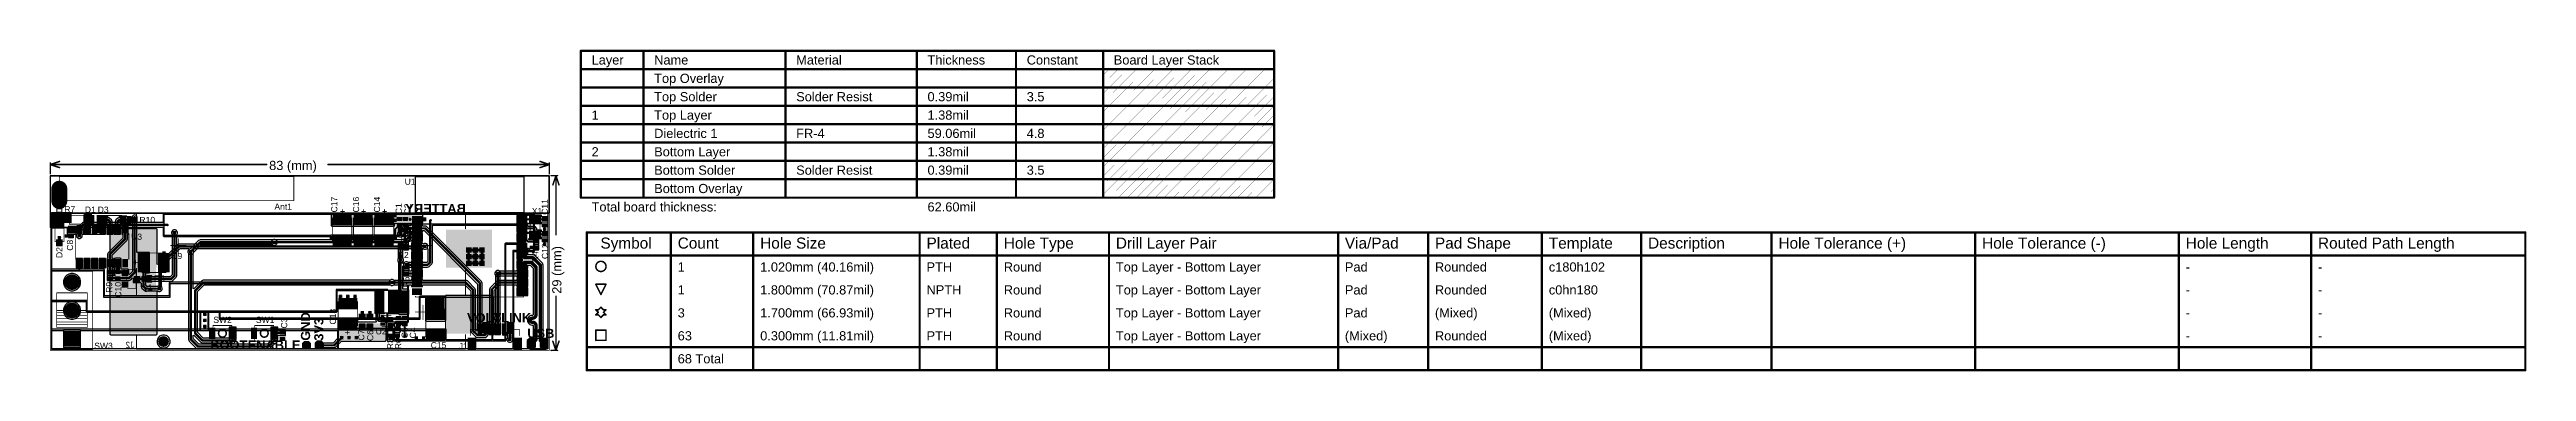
# Model space of a CAD drawing. Header units: inches. Extents: x 0 to 412, y -3 to 50.
import ezdxf

# ---------------------------------------------------------------- set-up
doc = ezdxf.new("R2010")
doc.units = ezdxf.units.IN
for name, color, linetype in [('Board_Outline', 56, 'Continuous'), ('Bottom Layer', 5, 'Continuous'), ('Bottom Overlay', 54, 'Continuous'), ('Bottom Paste', 16, 'Continuous'), ('Bottom Solder', 6, 'Continuous'), ('Dimension', 6, 'Continuous'), ('Drill Drawing', 1, 'Continuous'), ('Fabrication_Layer', 56, 'Continuous'), ('Keep-Out Layer', 6, 'Continuous'), ('Multi-Layer', 9, 'Continuous'), ('Pad Holes', 156, 'Continuous'), ('Top Layer', 1, 'Continuous'), ('Top Overlay', 2, 'Continuous'), ('Top Paste', 8, 'Continuous'), ('Top Solder', 216, 'Continuous'), ('Via Holes', 16, 'Continuous')]:
    doc.layers.add(name, color=color, linetype=linetype)
doc.styles.add('Arial', font='', dxfattribs={"height": 0.2})
doc.styles.add('Arial_Bold', font='', dxfattribs={"height": 0.2})
doc.styles.get('Arial').set_extended_font_data('Arial')
doc.styles.get('Arial_Bold').set_extended_font_data('Arial', bold=True)

msp = doc.modelspace()

# ---------------------------------------------------------------- texts
at = {"layer": 'Bottom Overlay', "style": 'Arial_Bold', "text_generation_flag": 2}
msp.add_text('BATTERY', height=1.524, rotation=360, dxfattribs=at).set_placement((69.11, 22.78))
at = {"layer": 'Bottom Overlay', "style": 'Arial', "text_generation_flag": 2}
msp.add_text('J2', height=1.016, dxfattribs=at).set_placement((14, 0.41))
at = {"layer": 'Dimension', "style": 'Arial'}
msp.add_text('83 (mm)', height=1.524, dxfattribs=at).set_placement((36.4, 29.94))
msp.add_text('29 (mm)', height=1.524, rotation=90, dxfattribs=at).set_placement((85.01, 9.4))
at = {"layer": 'Drill Drawing', "style": 'Arial'}
for s, height, p in [('Symbol', 1.829, (91.5, 16.9)), ('Count', 1.829, (104.35, 16.9)), ('Hole Size', 1.829, (118.07, 16.9)), ('Plated', 1.829, (145.74, 16.9)), ('Hole Type', 1.829, (158.59, 16.9)), ('Drill Layer Pair', 1.8288, (177.23, 16.9)), ('Via/Pad', 1.829, (215.32, 16.9)), ('Pad Shape', 1.829, (230.3, 16.9)), ('Template', 1.829, (249.24, 16.9)), ('Description', 1.8288, (265.75, 16.9)), ('Hole Tolerance (+)', 1.8288, (287.44, 16.9)), ('Hole Tolerance (-)', 1.8288, (321.31, 16.9)), ('Hole Length', 1.8288, (355.18, 16.9)), ('Routed Path Length', 1.8288, (377.17, 16.9)), ('1', 1.52, (104.35, 13.09)), ('1.020mm (40.16mil)', 1.524, (118.07, 13.09)), ('PTH', 1.524, (145.74, 13.09)), ('Round', 1.524, (158.59, 13.09)), ('Top Layer - Bottom Layer', 1.524, (177.23, 13.09)), ('Pad', 1.524, (215.32, 13.09)), ('Rounded', 1.524, (230.3, 13.09)), ('c180h102', 1.524, (249.24, 13.09)), ('-', 1.52, (355.18, 13.09)), ('-', 1.52, (377.17, 13.09)), ('1', 1.52, (104.35, 9.28)), ('1.800mm (70.87mil)', 1.524, (118.07, 9.28)), ('NPTH', 1.524, (145.74, 9.28)), ('Round', 1.524, (158.59, 9.28)), ('Top Layer - Bottom Layer', 1.524, (177.23, 9.28)), ('Pad', 1.524, (215.32, 9.28)), ('Rounded', 1.524, (230.3, 9.28)), ('c0hn180', 1.524, (249.24, 9.28)), ('-', 1.52, (355.18, 9.28)), ('-', 1.52, (377.17, 9.28)), ('3', 1.52, (104.35, 5.47)), ('1.700mm (66.93mil)', 1.524, (118.07, 5.47)), ('PTH', 1.524, (145.74, 5.47)), ('Round', 1.524, (158.59, 5.47)), ('Top Layer - Bottom Layer', 1.524, (177.23, 5.47)), ('Pad', 1.524, (215.32, 5.47)), ('(Mixed)', 1.524, (230.3, 5.47)), ('(Mixed)', 1.524, (249.24, 5.47)), ('-', 1.52, (355.18, 5.47)), ('-', 1.52, (377.17, 5.47)), ('63', 1.524, (104.35, 1.66)), ('0.300mm (11.81mil)', 1.524, (118.07, 1.66)), ('PTH', 1.524, (145.74, 1.66)), ('Round', 1.524, (158.59, 1.66)), ('Top Layer - Bottom Layer', 1.524, (177.23, 1.66)), ('(Mixed)', 1.524, (215.32, 1.66)), ('Rounded', 1.524, (230.3, 1.66)), ('(Mixed)', 1.524, (249.24, 1.66)), ('-', 1.52, (355.18, 1.66)), ('-', 1.52, (377.17, 1.66)), ('68 Total', 1.524, (104.35, -2.15))]:
    msp.add_text(s, height=height, dxfattribs=at).set_placement(p)
at = {"layer": 'Fabrication_Layer', "style": 'Arial'}
for s, height, p in [('Layer', 1.524, (90.03, 47.45)), ('Top Overlay', 1.524, (100.44, 44.4)), ('Name', 1.524, (100.44, 47.45)), ('Material', 1.524, (124.06, 47.45)), ('Thickness', 1.524, (145.9, 47.45)), ('Constant', 1.524, (162.4, 47.45)), ('Board Layer Stack', 1.524, (176.88, 47.45)), ('Top Solder', 1.524, (100.44, 41.35)), ('Solder Resist', 1.524, (124.06, 41.35)), ('0.39mil', 1.524, (145.9, 41.35)), ('3.5', 1.524, (162.4, 41.35)), ('1', 1.52, (90.03, 38.3)), ('Top Layer', 1.524, (100.44, 38.3)), ('1.38mil', 1.524, (145.9, 38.3)), ('2', 1.52, (90.03, 32.21)), ('Dielectric 1', 1.524, (100.44, 35.26)), ('Bottom Layer', 1.524, (100.44, 32.21)), ('FR-4', 1.524, (124.06, 35.26)), ('59.06mil', 1.524, (145.9, 35.26)), ('1.38mil', 1.524, (145.9, 32.21)), ('4.8', 1.524, (162.4, 35.26)), ('Bottom Solder', 1.524, (100.44, 29.16)), ('Solder Resist', 1.524, (124.06, 29.16)), ('0.39mil', 1.524, (145.9, 29.16)), ('3.5', 1.524, (162.4, 29.16)), ('Bottom Overlay', 1.524, (100.44, 26.11)), ('Total board thickness:', 1.524, (90.03, 23.06)), ('62.60mil', 1.524, (145.9, 23.06))]:
    msp.add_text(s, height=height, dxfattribs=at).set_placement(p)
at = {"layer": 'Top Overlay'}
for s, height, rotation, style, p in [('C17', 1.016, 90, 'Arial', (47.73, 22.9)), ('C16', 1.016, 90, 'Arial', (51.36, 22.9)), ('C14', 1.016, 90, 'Arial', (54.84, 22.9)), ('C11', 1.016, 90, 'Arial', (82.75, 22.5)), ('C1', 1.016, 90, 'Arial', (58.45, 22.61)), ('C2', 1.016, 90, 'Arial', (59.92, 22.57)), ('D2', 1.016, 90, 'Arial', (2.01, 15.33)), ('C8', 1.016, 90, 'Arial', (3.78, 16.55)), ('C12', 1.016, 90, 'Arial', (82.78, 15.16)), ('R4', 1.016, 90, 'Arial', (81.15, 14.64)), ('R9', 1.016, 90, 'Arial', (10.29, 9.56)), ('C10', 1.016, 90, 'Arial', (11.79, 8.76)), ('R5', 1.016, 90, 'Arial', (59.72, 10.45)), ('C3', 1.016, 90, 'Arial', (39.4, 3.64)), ('GND', 1.524, 90, 'Arial_Bold', (43.21, 1.61)), ('3V3', 1.524, 90, 'Arial_Bold', (45.42, 1.61)), ('C13', 1.016, 90, 'Arial', (47.5, 4.29)), ('VOLTLINK', 1.524, 360, 'Arial_Bold', (69.32, 4.66)), ('SW3', 1.016, 360, 'Arial', (7.31, 0.25)), ('BOOT', 1.524, 360, 'Arial_Bold', (26.62, 0.14)), ('ENABLE', 1.524, 360, 'Arial_Bold', (32.84, 0.12)), ('C7', 1.016, 90, 'Arial', (52.22, 1.64)), ('C6', 1.016, 90, 'Arial', (53.72, 1.56)), ('R3', 1.016, 90, 'Arial', (57.02, 0.19)), ('R6', 1.016, 90, 'Arial', (58.37, 0.19)), ('C5', 1.016, 90, 'Arial', (59.44, 2)), ('C4', 1.016, 90, 'Arial', (60.81, 2)), ('USB', 1.524, 360, 'Arial_Bold', (79.34, 2.07))]:
    msp.add_text(s, height=height, rotation=rotation, dxfattribs=dict(at, style=style)).set_placement(p)
at = {"layer": 'Top Overlay', "style": 'Arial'}
for s, p in [('U1', (58.94, 27.5)), ('R7', (2.33, 22.93)), ('D1', (5.75, 22.85)), ('D3', (7.89, 22.85)), ('R10', (14.83, 21.15)), ('Ant1', (37.28, 23.36)), ('X1', (80.09, 22.62)), ('U3', (13.45, 18.36)), ('R1', (58.25, 18)), ('R8', (17.24, 11.45)), ('C9', (20.13, 15.16)), ('R2', (57.8, 15.33)), ('Q1', (15.12, 9.95)), ('L1', (58.14, 8.93)), ('SW2', (27.12, 4.57)), ('SW1', (34.2, 4.57)), ('U2', (54.12, 2.66)), ('C15', (63.27, 0.36)), ('J1', (67.93, 0.2))]:
    msp.add_text(s, height=1.016, dxfattribs=at).set_placement(p)

# ---------------------------------------------------------------- hatches: boundary and pattern name
at = {"layer": 'Bottom Layer'}
h = msp.add_hatch(color=5, dxfattribs=at)
edge = h.paths.add_edge_path()
edge.add_arc((1.5, 26.84), 0.9, 0, 360)
h = msp.add_hatch(color=5, dxfattribs=at)
edge = h.paths.add_edge_path()
edge.add_arc((57.33, 22.37), 0.3, 0, 360)
h = msp.add_hatch(color=5, dxfattribs=at)
edge = h.paths.add_edge_path()
edge.add_arc((57.33, 21.58), 0.3, 0, 360)
h = msp.add_hatch(color=5, dxfattribs=at)
edge = h.paths.add_edge_path()
edge.add_arc((1.52, 18.71), 0.3, 0, 360)
h = msp.add_hatch(color=5, dxfattribs=at)
edge = h.paths.add_edge_path()
edge.add_arc((2.69, 18.99), 0.3, 0, 360)
h = msp.add_hatch(color=5, dxfattribs=at)
edge = h.paths.add_edge_path()
edge.add_arc((4.83, 19.08), 0.3, 0, 360)
for points in [[(10.08, 2.79), (17.6, 2.79), (17.6, 20.01), (10.08, 20.01)], [(10.16, 19.95), (17.61, 19.95), (17.61, 13.85), (10.16, 13.85)], [(65.91, 19.95), (73.36, 19.95), (73.36, 13.85), (65.91, 13.85)], [(10.16, 8.95), (17.61, 8.95), (17.61, 2.85), (10.16, 2.85)], [(58.08, 6.12), (59.47, 6.12), (59.47, 9.96), (58.08, 9.96)], [(65.91, 8.95), (73.36, 8.95), (73.36, 2.85), (65.91, 2.85)], [(2.36, 0.68), (2.36, 3.18), (4.86, 3.18), (4.86, 0.68)]]:
    msp.add_hatch(color=5, dxfattribs=at).paths.add_polyline_path(points)
h = msp.add_hatch(color=5, dxfattribs=at)
edge = h.paths.add_edge_path()
edge.add_arc((20.65, 19.53), 0.3, 0, 360)
h = msp.add_hatch(color=5, dxfattribs=at)
edge = h.paths.add_edge_path()
edge.add_arc((23.37, 16.38), 0.3, 0, 360)
h = msp.add_hatch(color=5, dxfattribs=at)
edge = h.paths.add_edge_path()
edge.add_arc((37.26, 17.95), 0.3, 0, 360)
h = msp.add_hatch(color=5, dxfattribs=at)
edge = h.paths.add_edge_path()
edge.add_arc((46.74, 18.62), 0.3, 0, 360)
h = msp.add_hatch(color=5, dxfattribs=at)
edge = h.paths.add_edge_path()
edge.add_arc((50.34, 18.62), 0.3, 0, 360)
h = msp.add_hatch(color=5, dxfattribs=at)
edge = h.paths.add_edge_path()
edge.add_arc((53.8, 18.62), 0.3, 0, 360)
h = msp.add_hatch(color=5, dxfattribs=at)
edge = h.paths.add_edge_path()
edge.add_arc((57.4, 18.62), 0.3, 0, 360)
h = msp.add_hatch(color=5, dxfattribs=at)
edge = h.paths.add_edge_path()
edge.add_arc((58.24, 19.35), 0.3, 0, 360)
h = msp.add_hatch(color=5, dxfattribs=at)
edge = h.paths.add_edge_path()
edge.add_arc((59.84, 20.26), 0.3, 0, 360)
h = msp.add_hatch(color=5, dxfattribs=at)
edge = h.paths.add_edge_path()
edge.add_arc((62.33, 17.27), 0.3, 0, 360)
h = msp.add_hatch(color=5, dxfattribs=at)
edge = h.paths.add_edge_path()
edge.add_arc((70.16, 16.66), 0.2, 0, 360)
h = msp.add_hatch(color=5, dxfattribs=at)
edge = h.paths.add_edge_path()
edge.add_arc((71.26, 16.66), 0.2, 0, 360)
h = msp.add_hatch(color=5, dxfattribs=at)
edge = h.paths.add_edge_path()
edge.add_arc((80.02, 17.1), 0.3, 0, 360)
h = msp.add_hatch(color=5, dxfattribs=at)
edge = h.paths.add_edge_path()
edge.add_arc((82.22, 20.07), 0.3, 0, 360)
h = msp.add_hatch(color=5, dxfattribs=at)
edge = h.paths.add_edge_path()
edge.add_arc((82.22, 17.58), 0.3, 0, 360)
h = msp.add_hatch(color=5, dxfattribs=at)
edge = h.paths.add_edge_path()
edge.add_arc((3.61, 11.33), 1.25, 0, 360)
h = msp.add_hatch(color=5, dxfattribs=at)
edge = h.paths.add_edge_path()
edge.add_arc((18.92, 16.15), 0.3, 0, 360)
h = msp.add_hatch(color=5, dxfattribs=at)
edge = h.paths.add_edge_path()
edge.add_arc((58.27, 14.98), 0.3, 0, 360)
h = msp.add_hatch(color=5, dxfattribs=at)
edge = h.paths.add_edge_path()
edge.add_arc((59.21, 14.22), 0.3, 0, 360)
h = msp.add_hatch(color=5, dxfattribs=at)
edge = h.paths.add_edge_path()
edge.add_arc((69.61, 16.11), 0.2, 0, 360)
h = msp.add_hatch(color=5, dxfattribs=at)
edge = h.paths.add_edge_path()
edge.add_arc((69.61, 15.01), 0.2, 0, 360)
h = msp.add_hatch(color=5, dxfattribs=at)
edge = h.paths.add_edge_path()
edge.add_arc((70.16, 15.56), 0.2, 0, 360)
h = msp.add_hatch(color=5, dxfattribs=at)
edge = h.paths.add_edge_path()
edge.add_arc((70.16, 14.46), 0.2, 0, 360)
h = msp.add_hatch(color=5, dxfattribs=at)
edge = h.paths.add_edge_path()
edge.add_arc((70.71, 16.11), 0.2, 0, 360)
h = msp.add_hatch(color=5, dxfattribs=at)
edge = h.paths.add_edge_path()
edge.add_arc((70.71, 15.01), 0.2, 0, 360)
h = msp.add_hatch(color=5, dxfattribs=at)
edge = h.paths.add_edge_path()
edge.add_arc((71.26, 15.56), 0.2, 0, 360)
h = msp.add_hatch(color=5, dxfattribs=at)
edge = h.paths.add_edge_path()
edge.add_arc((71.26, 14.46), 0.2, 0, 360)
h = msp.add_hatch(color=5, dxfattribs=at)
edge = h.paths.add_edge_path()
edge.add_arc((71.81, 16.11), 0.2, 0, 360)
h = msp.add_hatch(color=5, dxfattribs=at)
edge = h.paths.add_edge_path()
edge.add_arc((71.81, 15.01), 0.2, 0, 360)
h = msp.add_hatch(color=5, dxfattribs=at)
edge = h.paths.add_edge_path()
edge.add_arc((74.42, 12.77), 0.3, 0, 360)
h = msp.add_hatch(color=5, dxfattribs=at)
edge = h.paths.add_edge_path()
edge.add_arc((18.14, 10.25), 0.3, 0, 360)
h = msp.add_hatch(color=5, dxfattribs=at)
edge = h.paths.add_edge_path()
edge.add_arc((48.26, 8.96), 0.3, 0, 360)
h = msp.add_hatch(color=5, dxfattribs=at)
edge = h.paths.add_edge_path()
edge.add_arc((49.48, 8.96), 0.3, 0, 360)
h = msp.add_hatch(color=5, dxfattribs=at)
edge = h.paths.add_edge_path()
edge.add_arc((50.7, 8.96), 0.3, 0, 360)
h = msp.add_hatch(color=5, dxfattribs=at)
edge = h.paths.add_edge_path()
edge.add_arc((56.85, 11.27), 0.3, 0, 360)
h = msp.add_hatch(color=5, dxfattribs=at)
edge = h.paths.add_edge_path()
edge.add_arc((58.98, 9.27), 0.3, 0, 360)
h = msp.add_hatch(color=5, dxfattribs=at)
edge = h.paths.add_edge_path()
edge.add_arc((58.98, 8.05), 0.3, 0, 360)
h = msp.add_hatch(color=5, dxfattribs=at)
edge = h.paths.add_edge_path()
edge.add_arc((63.5, 8.33), 0.3, 0, 360)
h = msp.add_hatch(color=5, dxfattribs=at)
edge = h.paths.add_edge_path()
edge.add_arc((64.72, 8.33), 0.3, 0, 360)
h = msp.add_hatch(color=5, dxfattribs=at)
edge = h.paths.add_edge_path()
edge.add_arc((3.61, 6.63), 1.25, 0, 360)
h = msp.add_hatch(color=5, dxfattribs=at)
edge = h.paths.add_edge_path()
edge.add_arc((25.7, 5.99), 0.3, 0, 360)
h = msp.add_hatch(color=5, dxfattribs=at)
edge = h.paths.add_edge_path()
edge.add_arc((25.7, 4.98), 0.3, 0, 360)
h = msp.add_hatch(color=5, dxfattribs=at)
edge = h.paths.add_edge_path()
edge.add_arc((25.7, 3.96), 0.3, 0, 360)
h = msp.add_hatch(color=5, dxfattribs=at)
edge = h.paths.add_edge_path()
edge.add_arc((51.88, 6.27), 0.3, 0, 360)
h = msp.add_hatch(color=5, dxfattribs=at)
edge = h.paths.add_edge_path()
edge.add_arc((53.15, 6.27), 0.3, 0, 360)
h = msp.add_hatch(color=5, dxfattribs=at)
edge = h.paths.add_edge_path()
edge.add_arc((55.27, 5.63), 0.3, 0, 360)
h = msp.add_hatch(color=5, dxfattribs=at)
edge = h.paths.add_edge_path()
edge.add_arc((58.98, 6.83), 0.3, 0, 360)
h = msp.add_hatch(color=5, dxfattribs=at)
edge = h.paths.add_edge_path()
edge.add_arc((74.42, 5.33), 0.3, 0, 360)
h = msp.add_hatch(color=5, dxfattribs=at)
edge = h.paths.add_edge_path()
edge.add_arc((30.3, 1.65), 0.3, 0, 360)
h = msp.add_hatch(color=5, dxfattribs=at)
edge = h.paths.add_edge_path()
edge.add_arc((37.29, 1.65), 0.3, 0, 360)
h = msp.add_hatch(color=5, dxfattribs=at)
edge = h.paths.add_edge_path()
edge.add_arc((48.49, 2.13), 0.3, 0, 360)
h = msp.add_hatch(color=5, dxfattribs=at)
edge = h.paths.add_edge_path()
edge.add_arc((49.71, 2.13), 0.3, 0, 360)
h = msp.add_hatch(color=5, dxfattribs=at)
edge = h.paths.add_edge_path()
edge.add_arc((50.93, 2.13), 0.3, 0, 360)
h = msp.add_hatch(color=5, dxfattribs=at)
edge = h.paths.add_edge_path()
edge.add_arc((56.54, 2.05), 0.3, 0, 360)
h = msp.add_hatch(color=5, dxfattribs=at)
edge = h.paths.add_edge_path()
edge.add_arc((57.71, 2.08), 0.3, 0, 360)
h = msp.add_hatch(color=5, dxfattribs=at)
edge = h.paths.add_edge_path()
edge.add_arc((58.98, 2.38), 0.3, 0, 360)
h = msp.add_hatch(color=5, dxfattribs=at)
edge = h.paths.add_edge_path()
edge.add_arc((60.88, 2.06), 0.3, 0, 360)
h = msp.add_hatch(color=5, dxfattribs=at)
edge = h.paths.add_edge_path()
edge.add_arc((62.1, 2.06), 0.3, 0, 360)
h = msp.add_hatch(color=5, dxfattribs=at)
edge = h.paths.add_edge_path()
edge.add_arc((75.44, 2.71), 0.3, 0, 360)
h = msp.add_hatch(color=5, dxfattribs=at)
edge = h.paths.add_edge_path()
edge.add_arc((76.43, 1.82), 0.3, 0, 360)
at = {"layer": 'Bottom Paste'}
for points in [[(10.16, 19.95), (17.61, 19.95), (17.61, 13.85), (10.16, 13.85)], [(65.91, 19.95), (73.36, 19.95), (73.36, 13.85), (65.91, 13.85)], [(10.16, 8.95), (17.61, 8.95), (17.61, 2.85), (10.16, 2.85)], [(65.91, 8.95), (73.36, 8.95), (73.36, 2.85), (65.91, 2.85)]]:
    msp.add_hatch(color=16, dxfattribs=at).paths.add_polyline_path(points)
at = {"layer": 'Bottom Solder'}
h = msp.add_hatch(color=6, dxfattribs=at)
edge = h.paths.add_edge_path()
edge.add_arc((1.5, 26.84), 1, 0, 360)
for points in [[(10.06, 20.05), (17.71, 20.05), (17.71, 13.75), (10.06, 13.75)], [(65.81, 20.05), (73.46, 20.05), (73.46, 13.75), (65.81, 13.75)], [(10.06, 9.05), (17.71, 9.05), (17.71, 2.75), (10.06, 2.75)], [(65.81, 9.05), (73.46, 9.05), (73.46, 2.75), (65.81, 2.75)], [(2.31, 0.63), (2.31, 3.23), (4.91, 3.23), (4.91, 0.63)]]:
    msp.add_hatch(color=6, dxfattribs=at).paths.add_polyline_path(points)
h = msp.add_hatch(color=6, dxfattribs=at)
edge = h.paths.add_edge_path()
edge.add_arc((3.61, 11.33), 1.3, 0, 360)
h = msp.add_hatch(color=6, dxfattribs=at)
edge = h.paths.add_edge_path()
edge.add_arc((3.61, 6.63), 1.3, 0, 360)
h = msp.add_hatch(color=6, dxfattribs=at)
edge = h.paths.add_edge_path()
edge.add_arc((18.83, 1.47), 0.102, 0, 360)
at = {"layer": 'Multi-Layer'}
h = msp.add_hatch(color=9, dxfattribs=at)
edge = h.paths.add_edge_path()
edge.add_arc((1.5, 26.84), 0.9, 0, 360)
h = msp.add_hatch(color=9, dxfattribs=at)
edge = h.paths.add_edge_path()
edge.add_arc((70.16, 16.66), 0.2, 0, 360)
h = msp.add_hatch(color=9, dxfattribs=at)
edge = h.paths.add_edge_path()
edge.add_arc((71.26, 16.66), 0.2, 0, 360)
h = msp.add_hatch(color=9, dxfattribs=at)
edge = h.paths.add_edge_path()
edge.add_arc((3.61, 11.33), 1.25, 0, 360)
h = msp.add_hatch(color=9, dxfattribs=at)
edge = h.paths.add_edge_path()
edge.add_arc((69.61, 16.11), 0.2, 0, 360)
h = msp.add_hatch(color=9, dxfattribs=at)
edge = h.paths.add_edge_path()
edge.add_arc((69.61, 15.01), 0.2, 0, 360)
h = msp.add_hatch(color=9, dxfattribs=at)
edge = h.paths.add_edge_path()
edge.add_arc((70.16, 15.56), 0.2, 0, 360)
h = msp.add_hatch(color=9, dxfattribs=at)
edge = h.paths.add_edge_path()
edge.add_arc((70.16, 14.46), 0.2, 0, 360)
h = msp.add_hatch(color=9, dxfattribs=at)
edge = h.paths.add_edge_path()
edge.add_arc((70.71, 16.11), 0.2, 0, 360)
h = msp.add_hatch(color=9, dxfattribs=at)
edge = h.paths.add_edge_path()
edge.add_arc((70.71, 15.01), 0.2, 0, 360)
h = msp.add_hatch(color=9, dxfattribs=at)
edge = h.paths.add_edge_path()
edge.add_arc((71.26, 15.56), 0.2, 0, 360)
h = msp.add_hatch(color=9, dxfattribs=at)
edge = h.paths.add_edge_path()
edge.add_arc((71.26, 14.46), 0.2, 0, 360)
h = msp.add_hatch(color=9, dxfattribs=at)
edge = h.paths.add_edge_path()
edge.add_arc((71.81, 16.11), 0.2, 0, 360)
h = msp.add_hatch(color=9, dxfattribs=at)
edge = h.paths.add_edge_path()
edge.add_arc((71.81, 15.01), 0.2, 0, 360)
h = msp.add_hatch(color=9, dxfattribs=at)
edge = h.paths.add_edge_path()
edge.add_arc((3.61, 6.63), 1.25, 0, 360)
msp.add_hatch(color=9, dxfattribs=at).paths.add_polyline_path([(2.36, 0.68), (2.36, 3.18), (4.86, 3.18), (4.86, 0.68)])
at = {"layer": 'Pad Holes'}
h = msp.add_hatch(color=7, dxfattribs=at)
edge = h.paths.add_edge_path()
edge.add_arc((1.5, 26.84), 0.51, 0, 360)
h = msp.add_hatch(color=7, dxfattribs=at)
edge = h.paths.add_edge_path()
edge.add_arc((70.16, 16.66), 0.15, 0, 360)
h = msp.add_hatch(color=7, dxfattribs=at)
edge = h.paths.add_edge_path()
edge.add_arc((71.26, 16.66), 0.15, 0, 360)
h = msp.add_hatch(color=7, dxfattribs=at)
edge = h.paths.add_edge_path()
edge.add_arc((69.61, 16.11), 0.15, 0, 360)
h = msp.add_hatch(color=7, dxfattribs=at)
edge = h.paths.add_edge_path()
edge.add_arc((69.61, 15.01), 0.15, 0, 360)
h = msp.add_hatch(color=7, dxfattribs=at)
edge = h.paths.add_edge_path()
edge.add_arc((70.16, 15.56), 0.15, 0, 360)
h = msp.add_hatch(color=7, dxfattribs=at)
edge = h.paths.add_edge_path()
edge.add_arc((70.16, 14.46), 0.15, 0, 360)
h = msp.add_hatch(color=7, dxfattribs=at)
edge = h.paths.add_edge_path()
edge.add_arc((70.71, 16.11), 0.15, 0, 360)
h = msp.add_hatch(color=7, dxfattribs=at)
edge = h.paths.add_edge_path()
edge.add_arc((70.71, 15.01), 0.15, 0, 360)
h = msp.add_hatch(color=7, dxfattribs=at)
edge = h.paths.add_edge_path()
edge.add_arc((71.26, 15.56), 0.15, 0, 360)
h = msp.add_hatch(color=7, dxfattribs=at)
edge = h.paths.add_edge_path()
edge.add_arc((71.26, 14.46), 0.15, 0, 360)
h = msp.add_hatch(color=7, dxfattribs=at)
edge = h.paths.add_edge_path()
edge.add_arc((71.81, 16.11), 0.15, 0, 360)
h = msp.add_hatch(color=7, dxfattribs=at)
edge = h.paths.add_edge_path()
edge.add_arc((71.81, 15.01), 0.15, 0, 360)
h = msp.add_hatch(color=7, dxfattribs=at)
edge = h.paths.add_edge_path()
edge.add_arc((3.61, 11.33), 0.85, 0, 360)
h = msp.add_hatch(color=7, dxfattribs=at)
edge = h.paths.add_edge_path()
edge.add_arc((3.61, 6.63), 0.85, 0, 360)
h = msp.add_hatch(color=7, dxfattribs=at)
edge = h.paths.add_edge_path()
edge.add_arc((3.61, 1.93), 0.85, 0, 360)
h = msp.add_hatch(color=7, dxfattribs=at)
edge = h.paths.add_edge_path()
edge.add_arc((18.83, 1.47), 0.9, 0, 360)
at = {"layer": 'Top Layer'}
h = msp.add_hatch(color=1, dxfattribs=at)
edge = h.paths.add_edge_path()
edge.add_arc((1.5, 26.84), 0.9, 0, 360)
for points in [[(0.18, 21.16), (3.56, 21.16), (3.56, 22.99), (0.18, 22.99)], [(0.18, 20.5), (2.06, 20.5), (2.06, 22.99), (0.18, 22.99)], [(1.07, 21.47), (1.97, 21.47), (1.97, 20.52), (1.07, 20.52)], [(1.18, 23.92), (1.82, 23.92), (1.82, 23.46), (1.18, 23.46)], [(1.18, 22.98), (1.82, 22.98), (1.82, 22.52), (1.18, 22.52)], [(3.42, 22.13), (3.42, 21.23), (2.47, 21.23), (2.47, 22.13)], [(2.97, 19.45), (5.18, 19.45), (5.18, 20.69), (2.97, 20.69)], [(4.48, 19.48), (4.48, 20.68), (5.18, 20.68), (5.18, 19.48)], [(5.54, 19.45), (6.68, 19.45), (6.68, 22.65), (5.54, 22.65)], [(6.57, 22.13), (6.57, 21.23), (5.62, 21.23), (5.62, 22.13)], [(5.75, 19.48), (5.75, 20.68), (6.45, 20.68), (6.45, 19.48)], [(7.01, 19.48), (8.99, 19.48), (8.99, 20.72), (7.01, 20.72)], [(7.02, 19.48), (7.02, 20.68), (7.72, 20.68), (7.72, 19.48)], [(8.29, 19.48), (8.29, 20.68), (8.99, 20.68), (8.99, 19.48)], [(8.47, 21.21), (8.47, 22.11), (9.42, 22.11), (9.42, 21.21)], [(9.56, 19.48), (9.56, 20.68), (10.26, 20.68), (10.26, 19.48)], [(10.83, 19.48), (10.83, 20.68), (11.53, 20.68), (11.53, 19.48)], [(11.62, 21.21), (11.62, 22.11), (12.57, 22.11), (12.57, 21.21)], [(12.1, 19.48), (12.1, 20.68), (12.8, 20.68), (12.8, 19.48)], [(12.87, 21.37), (12.87, 22), (13.32, 22), (13.32, 21.37)], [(13.81, 21.37), (13.81, 22), (14.26, 22), (14.26, 21.37)], [(46.89, 20.8), (57.1, 20.8), (57.1, 22.62), (46.89, 22.62)], [(46.89, 21.3), (61.77, 21.3), (61.77, 22.62), (46.89, 22.62)], [(47.04, 22.59), (50.04, 22.59), (50.04, 20.89), (47.04, 20.89)], [(50.53, 22.59), (53.53, 22.59), (53.53, 20.89), (50.53, 20.89)], [(54.02, 22.59), (57.02, 22.59), (57.02, 20.89), (54.02, 20.89)], [(58.41, 21.56), (57.77, 21.56), (57.77, 22.02), (58.41, 22.02)], [(58.41, 20.62), (57.77, 20.62), (57.77, 21.08), (58.41, 21.08)], [(59.37, 21.56), (58.74, 21.56), (58.74, 22.02), (59.37, 22.02)], [(59.37, 20.62), (58.74, 20.62), (58.74, 21.08), (59.37, 21.08)], [(60.25, 22.21), (61.75, 22.21), (61.75, 21.31), (60.25, 21.31)], [(60.25, 20.71), (61.75, 20.71), (61.75, 19.81), (60.25, 19.81)], [(77.75, 22.21), (79.25, 22.21), (79.25, 21.31), (77.75, 21.31)], [(77.75, 20.71), (79.25, 20.71), (79.25, 19.81), (77.75, 19.81)], [(81.52, 22.26), (81.52, 21.26), (79.72, 21.26), (79.72, 22.26)], [(82.54, 21.53), (81.9, 21.53), (81.9, 21.99), (82.54, 21.99)], [(82.54, 20.59), (81.9, 20.59), (81.9, 21.05), (82.54, 21.05)], [(1.07, 18.32), (1.97, 18.32), (1.97, 17.37), (1.07, 17.37)], [(3.77, 19.7), (3.14, 19.7), (3.14, 20.16), (3.77, 20.16)], [(3.77, 18.76), (3.14, 18.76), (3.14, 19.22), (3.77, 19.22)], [(47.04, 19.19), (50.04, 19.19), (50.04, 17.49), (47.04, 17.49)], [(50.53, 19.19), (53.53, 19.19), (53.53, 17.49), (50.53, 17.49)], [(54.02, 19.19), (57.02, 19.19), (57.02, 17.49), (54.02, 17.49)], [(58.48, 20.22), (58.48, 19.59), (58.03, 19.59), (58.03, 20.22)], [(58.48, 17.53), (58.48, 16.9), (58.03, 16.9), (58.03, 17.53)], [(59.42, 20.22), (59.42, 19.59), (58.97, 19.59), (58.97, 20.22)], [(59.42, 17.53), (59.42, 16.9), (58.97, 16.9), (58.97, 17.53)], [(60.25, 19.21), (61.75, 19.21), (61.75, 18.31), (60.25, 18.31)], [(60.25, 17.71), (61.75, 17.71), (61.75, 16.81), (60.25, 16.81)], [(69.26, 17.01), (69.96, 17.01), (69.96, 16.31), (69.26, 16.31)], [(70.36, 17.01), (71.06, 17.01), (71.06, 16.31), (70.36, 16.31)], [(71.46, 17.01), (72.16, 17.01), (72.16, 16.31), (71.46, 16.31)], [(77.75, 19.21), (79.25, 19.21), (79.25, 18.31), (77.75, 18.31)], [(77.75, 17.71), (79.25, 17.71), (79.25, 16.81), (77.75, 16.81)], [(81.52, 19.76), (81.52, 18.76), (79.72, 18.76), (79.72, 19.76)], [(80.45, 18.27), (81.09, 18.27), (81.09, 17.81), (80.45, 17.81)], [(80.45, 17.33), (81.09, 17.33), (81.09, 16.87), (80.45, 16.87)], [(82.54, 19.04), (81.9, 19.04), (81.9, 19.5), (82.54, 19.5)], [(82.54, 18.1), (81.9, 18.1), (81.9, 18.56), (82.54, 18.56)], [(4.48, 13.88), (4.48, 15.08), (5.18, 15.08), (5.18, 13.88)], [(5.75, 13.88), (5.75, 15.08), (6.45, 15.08), (6.45, 13.88)], [(7.02, 13.88), (7.02, 15.08), (7.72, 15.08), (7.72, 13.88)], [(8.29, 13.88), (8.29, 15.08), (8.99, 15.08), (8.99, 13.88)], [(9.56, 13.88), (9.56, 15.08), (10.26, 15.08), (10.26, 13.88)], [(10.25, 12.74), (9.61, 12.74), (9.61, 13.2), (10.25, 13.2)], [(10.82, 12.74), (11.61, 12.74), (11.61, 15.11), (10.82, 15.11)], [(10.83, 13.88), (10.83, 15.08), (11.53, 15.08), (11.53, 13.88)], [(11.54, 12.74), (10.91, 12.74), (10.91, 13.2), (11.54, 13.2)], [(11.02, 12.74), (12.9, 12.74), (12.9, 13.28), (11.02, 13.28)], [(12.9, 13.22), (12.9, 12.4), (11.98, 12.4), (11.98, 13.22)], [(12.1, 13.88), (12.1, 15.08), (12.8, 15.08), (12.8, 13.88)], [(14.65, 13.05), (14.65, 16.05), (16.35, 16.05), (16.35, 13.05)], [(18.05, 13.05), (18.05, 16.05), (19.75, 16.05), (19.75, 13.05)], [(59.53, 13.47), (58.89, 13.47), (58.89, 13.92), (59.53, 13.92)], [(59.53, 12.53), (58.89, 12.53), (58.89, 12.98), (59.53, 12.98)], [(60.25, 16.21), (61.75, 16.21), (61.75, 15.31), (60.25, 15.31)], [(60.25, 14.71), (61.75, 14.71), (61.75, 13.81), (60.25, 13.81)], [(60.25, 13.21), (61.75, 13.21), (61.75, 12.31), (60.25, 12.31)], [(69.26, 15.91), (69.96, 15.91), (69.96, 15.21), (69.26, 15.21)], [(69.26, 14.81), (69.96, 14.81), (69.96, 14.11), (69.26, 14.11)], [(70.36, 15.91), (71.06, 15.91), (71.06, 15.21), (70.36, 15.21)], [(70.36, 14.81), (71.06, 14.81), (71.06, 14.11), (70.36, 14.11)], [(71.46, 15.91), (72.16, 15.91), (72.16, 15.21), (71.46, 15.21)], [(71.46, 14.81), (72.16, 14.81), (72.16, 14.11), (71.46, 14.11)], [(77.75, 16.21), (79.25, 16.21), (79.25, 15.31), (77.75, 15.31)], [(77.75, 14.71), (79.25, 14.71), (79.25, 13.81), (77.75, 13.81)], [(77.75, 13.21), (79.25, 13.21), (79.25, 12.31), (77.75, 12.31)], [(10.25, 11.8), (9.61, 11.8), (9.61, 12.26), (10.25, 12.26)], [(11.54, 11.8), (10.91, 11.8), (10.91, 12.26), (11.54, 12.26)], [(12.9, 11.32), (12.9, 10.49), (11.98, 10.49), (11.98, 11.32)], [(14.9, 12.27), (14.9, 11.44), (13.98, 11.44), (13.98, 12.27)], [(15.29, 11.54), (15.29, 12.17), (15.75, 12.17), (15.75, 11.54)], [(16.23, 11.54), (16.23, 12.17), (16.69, 12.17), (16.69, 11.54)], [(50.99, 6.89), (47.99, 6.89), (47.99, 8.59), (50.99, 8.59)], [(54.18, 9.77), (55.48, 9.77), (55.48, 6.37), (54.18, 6.37)], [(56.16, 5.97), (57.81, 5.97), (57.81, 9.95), (56.16, 9.95)], [(56.28, 9.77), (57.58, 9.77), (57.58, 6.37), (56.28, 6.37)], [(60.25, 11.71), (61.75, 11.71), (61.75, 10.81), (60.25, 10.81)], [(60.25, 10.21), (61.75, 10.21), (61.75, 9.31), (60.25, 9.31)], [(62.56, 5.05), (65.61, 5.05), (65.61, 8.84), (62.56, 8.84)], [(77.75, 11.71), (79.25, 11.71), (79.25, 10.81), (77.75, 10.81)], [(77.75, 10.21), (79.25, 10.21), (79.25, 9.31), (77.75, 9.31)], [(50.99, 3.49), (47.99, 3.49), (47.99, 5.19), (50.99, 5.19)], [(55.66, 4.49), (48.02, 4.49), (48.02, 1.72), (55.66, 1.72)], [(52.32, 5.2), (51.44, 5.2), (51.44, 5.96), (52.32, 5.96)], [(52.32, 3.68), (51.44, 3.68), (51.44, 4.44), (52.32, 4.44)], [(53.59, 5.2), (52.7, 5.2), (52.7, 5.96), (53.59, 5.96)], [(53.59, 3.68), (52.7, 3.68), (52.7, 4.44), (53.59, 4.44)], [(54.95, 5.19), (54.95, 5.49), (55.62, 5.49), (55.62, 5.19)], [(54.95, 4.69), (54.95, 4.99), (55.62, 4.99), (55.62, 4.69)], [(54.95, 4.19), (54.95, 4.49), (55.62, 4.49), (55.62, 4.19)], [(56.16, 4.69), (57.05, 4.69), (57.05, 5.28), (56.16, 5.28)], [(56.16, 3.14), (57.05, 3.14), (57.05, 4.49), (56.16, 4.49)], [(56.22, 5.19), (56.22, 5.49), (56.89, 5.49), (56.89, 5.19)], [(56.22, 4.69), (56.22, 4.99), (56.89, 4.99), (56.89, 4.69)], [(56.22, 4.19), (56.22, 4.49), (56.89, 4.49), (56.89, 4.19)], [(58.25, 5.1), (57.62, 5.1), (57.62, 5.56), (58.25, 5.56)], [(58.25, 4.16), (57.62, 4.16), (57.62, 4.62), (58.25, 4.62)], [(59.27, 5.1), (58.64, 5.1), (58.64, 5.56), (59.27, 5.56)], [(59.27, 4.16), (58.64, 4.16), (58.64, 4.62), (59.27, 4.62)], [(62.61, 6.82), (65.61, 6.82), (65.61, 5.12), (62.61, 5.12)], [(71.69, 2.81), (71.19, 2.81), (71.19, 4.41), (71.69, 4.41)], [(72.69, 2.81), (72.19, 2.81), (72.19, 4.41), (72.69, 4.41)], [(73.69, 2.81), (73.19, 2.81), (73.19, 4.41), (73.69, 4.41)], [(74.69, 2.81), (74.19, 2.81), (74.19, 4.41), (74.69, 4.41)], [(75.69, 2.81), (75.19, 2.81), (75.19, 4.41), (75.69, 4.41)], [(76.69, 2.81), (76.19, 2.81), (76.19, 4.41), (76.69, 4.41)], [(2.36, 0.68), (2.36, 3.18), (4.86, 3.18), (4.86, 0.68)], [(27.34, 1.98), (26.52, 1.98), (26.52, 3.7), (27.34, 3.7)], [(30.74, 1.98), (29.92, 1.98), (29.92, 3.7), (30.74, 3.7)], [(34.3, 1.98), (33.48, 1.98), (33.48, 3.7), (34.3, 3.7)], [(37.7, 1.98), (36.88, 1.98), (36.88, 3.7), (37.7, 3.7)], [(38.93, 2.67), (38.29, 2.67), (38.29, 3.13), (38.93, 3.13)], [(38.93, 1.73), (38.29, 1.73), (38.29, 2.19), (38.93, 2.19)], [(42.35, 0.34), (42.85, 0.34), (43.1, 0.59), (43.1, 1.09), (42.85, 1.34), (42.35, 1.34), (42.1, 1.09), (42.1, 0.59)], [(44.5, 0.34), (45, 0.34), (45.25, 0.59), (45.25, 1.09), (45, 1.34), (44.5, 1.34), (44.25, 1.09), (44.25, 0.59)], [(56.21, 3.14), (58.04, 3.14), (58.04, 3.65), (56.21, 3.65)], [(56.21, 1.75), (56.92, 1.75), (56.92, 2.74), (56.21, 2.74)], [(56.25, 3.65), (56.88, 3.65), (56.88, 3.19), (56.25, 3.19)], [(56.25, 2.71), (56.88, 2.71), (56.88, 2.25), (56.25, 2.25)], [(58.03, 3.19), (57.39, 3.19), (57.39, 3.65), (58.03, 3.65)], [(58.03, 2.25), (57.39, 2.25), (57.39, 2.71), (58.03, 2.71)], [(62.61, 3.42), (65.61, 3.42), (65.61, 1.72), (62.61, 1.72)], [(70.74, 0.18), (69.54, 0.18), (69.54, 1.98), (70.74, 1.98)], [(78.34, 0.18), (77.14, 0.18), (77.14, 1.98), (78.34, 1.98)], [(80.38, 1.82), (79.81, 1.82), (79.52, 1.54), (79.52, 0.58), (79.81, 0.3), (80.38, 0.3), (80.66, 0.58), (80.66, 1.54)], [(82.38, 1.82), (81.81, 1.82), (81.52, 1.54), (81.52, 0.58), (81.81, 0.3), (82.38, 0.3), (82.66, 0.58), (82.66, 1.54)]]:
    msp.add_hatch(color=1, dxfattribs=at).paths.add_polyline_path(points)
h = msp.add_hatch(color=1, dxfattribs=at)
edge = h.paths.add_edge_path()
edge.add_arc((57.33, 22.37), 0.3, 0, 360)
h = msp.add_hatch(color=1, dxfattribs=at)
edge = h.paths.add_edge_path()
edge.add_arc((57.33, 21.58), 0.3, 0, 360)
h = msp.add_hatch(color=1, dxfattribs=at)
edge = h.paths.add_edge_path()
edge.add_arc((1.52, 18.71), 0.3, 0, 360)
h = msp.add_hatch(color=1, dxfattribs=at)
edge = h.paths.add_edge_path()
edge.add_arc((2.69, 18.99), 0.3, 0, 360)
h = msp.add_hatch(color=1, dxfattribs=at)
edge = h.paths.add_edge_path()
edge.add_arc((4.83, 19.08), 0.3, 0, 360)
h = msp.add_hatch(color=1, dxfattribs=at)
edge = h.paths.add_edge_path()
edge.add_arc((20.65, 19.53), 0.3, 0, 360)
h = msp.add_hatch(color=1, dxfattribs=at)
edge = h.paths.add_edge_path()
edge.add_arc((23.37, 16.38), 0.3, 0, 360)
h = msp.add_hatch(color=1, dxfattribs=at)
edge = h.paths.add_edge_path()
edge.add_arc((37.26, 17.95), 0.3, 0, 360)
h = msp.add_hatch(color=1, dxfattribs=at)
edge = h.paths.add_edge_path()
edge.add_arc((46.74, 18.62), 0.3, 0, 360)
h = msp.add_hatch(color=1, dxfattribs=at)
edge = h.paths.add_edge_path()
edge.add_arc((50.34, 18.62), 0.3, 0, 360)
h = msp.add_hatch(color=1, dxfattribs=at)
edge = h.paths.add_edge_path()
edge.add_arc((53.8, 18.62), 0.3, 0, 360)
h = msp.add_hatch(color=1, dxfattribs=at)
edge = h.paths.add_edge_path()
edge.add_arc((57.4, 18.62), 0.3, 0, 360)
h = msp.add_hatch(color=1, dxfattribs=at)
edge = h.paths.add_edge_path()
edge.add_arc((58.24, 19.35), 0.3, 0, 360)
h = msp.add_hatch(color=1, dxfattribs=at)
edge = h.paths.add_edge_path()
edge.add_arc((59.84, 20.26), 0.3, 0, 360)
h = msp.add_hatch(color=1, dxfattribs=at)
edge = h.paths.add_edge_path()
edge.add_arc((62.33, 17.27), 0.3, 0, 360)
h = msp.add_hatch(color=1, dxfattribs=at)
edge = h.paths.add_edge_path()
edge.add_arc((70.16, 16.66), 0.2, 0, 360)
h = msp.add_hatch(color=1, dxfattribs=at)
edge = h.paths.add_edge_path()
edge.add_arc((71.26, 16.66), 0.2, 0, 360)
h = msp.add_hatch(color=1, dxfattribs=at)
edge = h.paths.add_edge_path()
edge.add_arc((80.02, 17.1), 0.3, 0, 360)
h = msp.add_hatch(color=1, dxfattribs=at)
edge = h.paths.add_edge_path()
edge.add_arc((82.22, 20.07), 0.3, 0, 360)
h = msp.add_hatch(color=1, dxfattribs=at)
edge = h.paths.add_edge_path()
edge.add_arc((82.22, 17.58), 0.3, 0, 360)
h = msp.add_hatch(color=1, dxfattribs=at)
edge = h.paths.add_edge_path()
edge.add_arc((3.61, 11.33), 1.25, 0, 360)
h = msp.add_hatch(color=1, dxfattribs=at)
edge = h.paths.add_edge_path()
edge.add_arc((18.92, 16.15), 0.3, 0, 360)
h = msp.add_hatch(color=1, dxfattribs=at)
edge = h.paths.add_edge_path()
edge.add_arc((58.27, 14.98), 0.3, 0, 360)
h = msp.add_hatch(color=1, dxfattribs=at)
edge = h.paths.add_edge_path()
edge.add_arc((59.21, 14.22), 0.3, 0, 360)
h = msp.add_hatch(color=1, dxfattribs=at)
edge = h.paths.add_edge_path()
edge.add_arc((69.61, 16.11), 0.2, 0, 360)
h = msp.add_hatch(color=1, dxfattribs=at)
edge = h.paths.add_edge_path()
edge.add_arc((69.61, 15.01), 0.2, 0, 360)
h = msp.add_hatch(color=1, dxfattribs=at)
edge = h.paths.add_edge_path()
edge.add_arc((70.16, 15.56), 0.2, 0, 360)
h = msp.add_hatch(color=1, dxfattribs=at)
edge = h.paths.add_edge_path()
edge.add_arc((70.16, 14.46), 0.2, 0, 360)
h = msp.add_hatch(color=1, dxfattribs=at)
edge = h.paths.add_edge_path()
edge.add_arc((70.71, 16.11), 0.2, 0, 360)
h = msp.add_hatch(color=1, dxfattribs=at)
edge = h.paths.add_edge_path()
edge.add_arc((70.71, 15.01), 0.2, 0, 360)
h = msp.add_hatch(color=1, dxfattribs=at)
edge = h.paths.add_edge_path()
edge.add_arc((71.26, 15.56), 0.2, 0, 360)
h = msp.add_hatch(color=1, dxfattribs=at)
edge = h.paths.add_edge_path()
edge.add_arc((71.26, 14.46), 0.2, 0, 360)
h = msp.add_hatch(color=1, dxfattribs=at)
edge = h.paths.add_edge_path()
edge.add_arc((71.81, 16.11), 0.2, 0, 360)
h = msp.add_hatch(color=1, dxfattribs=at)
edge = h.paths.add_edge_path()
edge.add_arc((71.81, 15.01), 0.2, 0, 360)
h = msp.add_hatch(color=1, dxfattribs=at)
edge = h.paths.add_edge_path()
edge.add_arc((74.42, 12.77), 0.3, 0, 360)
h = msp.add_hatch(color=1, dxfattribs=at)
edge = h.paths.add_edge_path()
edge.add_arc((18.14, 10.25), 0.3, 0, 360)
h = msp.add_hatch(color=1, dxfattribs=at)
edge = h.paths.add_edge_path()
edge.add_arc((48.26, 8.96), 0.3, 0, 360)
h = msp.add_hatch(color=1, dxfattribs=at)
edge = h.paths.add_edge_path()
edge.add_arc((49.48, 8.96), 0.3, 0, 360)
h = msp.add_hatch(color=1, dxfattribs=at)
edge = h.paths.add_edge_path()
edge.add_arc((50.7, 8.96), 0.3, 0, 360)
h = msp.add_hatch(color=1, dxfattribs=at)
edge = h.paths.add_edge_path()
edge.add_arc((56.85, 11.27), 0.3, 0, 360)
h = msp.add_hatch(color=1, dxfattribs=at)
edge = h.paths.add_edge_path()
edge.add_arc((58.98, 9.27), 0.3, 0, 360)
h = msp.add_hatch(color=1, dxfattribs=at)
edge = h.paths.add_edge_path()
edge.add_arc((58.98, 8.05), 0.3, 0, 360)
h = msp.add_hatch(color=1, dxfattribs=at)
edge = h.paths.add_edge_path()
edge.add_arc((63.5, 8.33), 0.3, 0, 360)
h = msp.add_hatch(color=1, dxfattribs=at)
edge = h.paths.add_edge_path()
edge.add_arc((64.72, 8.33), 0.3, 0, 360)
h = msp.add_hatch(color=1, dxfattribs=at)
edge = h.paths.add_edge_path()
edge.add_arc((3.61, 6.63), 1.25, 0, 360)
h = msp.add_hatch(color=1, dxfattribs=at)
edge = h.paths.add_edge_path()
edge.add_arc((25.7, 5.99), 0.3, 0, 360)
h = msp.add_hatch(color=1, dxfattribs=at)
edge = h.paths.add_edge_path()
edge.add_arc((25.7, 4.98), 0.3, 0, 360)
h = msp.add_hatch(color=1, dxfattribs=at)
edge = h.paths.add_edge_path()
edge.add_arc((25.7, 3.96), 0.3, 0, 360)
h = msp.add_hatch(color=1, dxfattribs=at)
edge = h.paths.add_edge_path()
edge.add_arc((51.88, 6.27), 0.3, 0, 360)
h = msp.add_hatch(color=1, dxfattribs=at)
edge = h.paths.add_edge_path()
edge.add_arc((53.15, 6.27), 0.3, 0, 360)
h = msp.add_hatch(color=1, dxfattribs=at)
edge = h.paths.add_edge_path()
edge.add_arc((55.27, 5.63), 0.3, 0, 360)
h = msp.add_hatch(color=1, dxfattribs=at)
edge = h.paths.add_edge_path()
edge.add_arc((58.98, 6.83), 0.3, 0, 360)
h = msp.add_hatch(color=1, dxfattribs=at)
edge = h.paths.add_edge_path()
edge.add_arc((74.42, 5.33), 0.3, 0, 360)
h = msp.add_hatch(color=1, dxfattribs=at)
edge = h.paths.add_edge_path()
edge.add_arc((30.3, 1.65), 0.3, 0, 360)
h = msp.add_hatch(color=1, dxfattribs=at)
edge = h.paths.add_edge_path()
edge.add_arc((37.29, 1.65), 0.3, 0, 360)
h = msp.add_hatch(color=1, dxfattribs=at)
edge = h.paths.add_edge_path()
edge.add_arc((48.49, 2.13), 0.3, 0, 360)
h = msp.add_hatch(color=1, dxfattribs=at)
edge = h.paths.add_edge_path()
edge.add_arc((49.71, 2.13), 0.3, 0, 360)
h = msp.add_hatch(color=1, dxfattribs=at)
edge = h.paths.add_edge_path()
edge.add_arc((50.93, 2.13), 0.3, 0, 360)
h = msp.add_hatch(color=1, dxfattribs=at)
edge = h.paths.add_edge_path()
edge.add_arc((56.54, 2.05), 0.3, 0, 360)
h = msp.add_hatch(color=1, dxfattribs=at)
edge = h.paths.add_edge_path()
edge.add_arc((57.71, 2.08), 0.3, 0, 360)
h = msp.add_hatch(color=1, dxfattribs=at)
edge = h.paths.add_edge_path()
edge.add_arc((58.98, 2.38), 0.3, 0, 360)
h = msp.add_hatch(color=1, dxfattribs=at)
edge = h.paths.add_edge_path()
edge.add_arc((60.88, 2.06), 0.3, 0, 360)
h = msp.add_hatch(color=1, dxfattribs=at)
edge = h.paths.add_edge_path()
edge.add_arc((62.1, 2.06), 0.3, 0, 360)
h = msp.add_hatch(color=1, dxfattribs=at)
edge = h.paths.add_edge_path()
edge.add_arc((75.44, 2.71), 0.3, 0, 360)
h = msp.add_hatch(color=1, dxfattribs=at)
edge = h.paths.add_edge_path()
edge.add_arc((76.43, 1.82), 0.3, 0, 360)
at = {"layer": 'Top Overlay'}
for points in [[(1.02, 20.39), (1.02, 22.24), (0.72, 22.24), (0.72, 20.39)], [(2.31, 21.54), (2.31, 22.24), (0.74, 22.24), (0.74, 21.54)], [(2.32, 20.39), (2.32, 22.24), (2.03, 22.24), (2.03, 20.39)], [(5.49, 22.19), (7.34, 22.19), (7.34, 22.48), (5.49, 22.48)], [(5.49, 20.88), (7.34, 20.88), (7.34, 21.18), (5.49, 21.18)], [(6.64, 20.9), (7.34, 20.9), (7.34, 22.47), (6.64, 22.47)], [(9.55, 22.46), (7.7, 22.46), (7.7, 22.17), (9.55, 22.17)], [(8.4, 22.45), (7.7, 22.45), (7.7, 20.87), (8.4, 20.87)], [(9.55, 21.15), (7.7, 21.15), (7.7, 20.86), (9.55, 20.86)], [(61.88, 21.4), (62.55, 21.4), (62.55, 22.11), (61.88, 22.11)]]:
    msp.add_hatch(color=2, dxfattribs=at).paths.add_polyline_path(points)
at = {"layer": 'Top Paste'}
for points in [[(1.07, 21.47), (1.97, 21.47), (1.97, 20.52), (1.07, 20.52)], [(1.18, 23.92), (1.82, 23.92), (1.82, 23.46), (1.18, 23.46)], [(1.18, 22.98), (1.82, 22.98), (1.82, 22.52), (1.18, 22.52)], [(3.42, 22.13), (3.42, 21.23), (2.47, 21.23), (2.47, 22.13)], [(4.48, 19.48), (4.48, 20.68), (5.18, 20.68), (5.18, 19.48)], [(6.57, 22.13), (6.57, 21.23), (5.62, 21.23), (5.62, 22.13)], [(5.75, 19.48), (5.75, 20.68), (6.45, 20.68), (6.45, 19.48)], [(7.02, 19.48), (7.02, 20.68), (7.72, 20.68), (7.72, 19.48)], [(8.29, 19.48), (8.29, 20.68), (8.99, 20.68), (8.99, 19.48)], [(8.47, 21.21), (8.47, 22.11), (9.42, 22.11), (9.42, 21.21)], [(9.56, 19.48), (9.56, 20.68), (10.26, 20.68), (10.26, 19.48)], [(10.83, 19.48), (10.83, 20.68), (11.53, 20.68), (11.53, 19.48)], [(11.62, 21.21), (11.62, 22.11), (12.57, 22.11), (12.57, 21.21)], [(12.1, 19.48), (12.1, 20.68), (12.8, 20.68), (12.8, 19.48)], [(12.87, 21.37), (12.87, 22), (13.32, 22), (13.32, 21.37)], [(13.81, 21.37), (13.81, 22), (14.26, 22), (14.26, 21.37)], [(47.04, 22.59), (50.04, 22.59), (50.04, 20.89), (47.04, 20.89)], [(50.53, 22.59), (53.53, 22.59), (53.53, 20.89), (50.53, 20.89)], [(54.02, 22.59), (57.02, 22.59), (57.02, 20.89), (54.02, 20.89)], [(58.41, 21.56), (57.77, 21.56), (57.77, 22.02), (58.41, 22.02)], [(58.41, 20.62), (57.77, 20.62), (57.77, 21.08), (58.41, 21.08)], [(59.37, 21.56), (58.74, 21.56), (58.74, 22.02), (59.37, 22.02)], [(59.37, 20.62), (58.74, 20.62), (58.74, 21.08), (59.37, 21.08)], [(60.25, 22.21), (61.75, 22.21), (61.75, 21.31), (60.25, 21.31)], [(60.25, 20.71), (61.75, 20.71), (61.75, 19.81), (60.25, 19.81)], [(77.75, 22.21), (79.25, 22.21), (79.25, 21.31), (77.75, 21.31)], [(77.75, 20.71), (79.25, 20.71), (79.25, 19.81), (77.75, 19.81)], [(81.52, 22.26), (81.52, 21.26), (79.72, 21.26), (79.72, 22.26)], [(82.54, 21.53), (81.9, 21.53), (81.9, 21.99), (82.54, 21.99)], [(82.54, 20.59), (81.9, 20.59), (81.9, 21.05), (82.54, 21.05)], [(1.07, 18.32), (1.97, 18.32), (1.97, 17.37), (1.07, 17.37)], [(3.77, 19.7), (3.14, 19.7), (3.14, 20.16), (3.77, 20.16)], [(3.77, 18.76), (3.14, 18.76), (3.14, 19.22), (3.77, 19.22)], [(47.04, 19.19), (50.04, 19.19), (50.04, 17.49), (47.04, 17.49)], [(50.53, 19.19), (53.53, 19.19), (53.53, 17.49), (50.53, 17.49)], [(54.02, 19.19), (57.02, 19.19), (57.02, 17.49), (54.02, 17.49)], [(58.48, 20.22), (58.48, 19.59), (58.03, 19.59), (58.03, 20.22)], [(58.48, 17.53), (58.48, 16.9), (58.03, 16.9), (58.03, 17.53)], [(59.42, 20.22), (59.42, 19.59), (58.97, 19.59), (58.97, 20.22)], [(59.42, 17.53), (59.42, 16.9), (58.97, 16.9), (58.97, 17.53)], [(60.25, 19.21), (61.75, 19.21), (61.75, 18.31), (60.25, 18.31)], [(60.25, 17.71), (61.75, 17.71), (61.75, 16.81), (60.25, 16.81)], [(69.26, 17.01), (69.96, 17.01), (69.96, 16.31), (69.26, 16.31)], [(70.36, 17.01), (71.06, 17.01), (71.06, 16.31), (70.36, 16.31)], [(71.46, 17.01), (72.16, 17.01), (72.16, 16.31), (71.46, 16.31)], [(77.75, 19.21), (79.25, 19.21), (79.25, 18.31), (77.75, 18.31)], [(77.75, 17.71), (79.25, 17.71), (79.25, 16.81), (77.75, 16.81)], [(81.52, 19.76), (81.52, 18.76), (79.72, 18.76), (79.72, 19.76)], [(80.45, 18.27), (81.09, 18.27), (81.09, 17.81), (80.45, 17.81)], [(80.45, 17.33), (81.09, 17.33), (81.09, 16.87), (80.45, 16.87)], [(82.54, 19.04), (81.9, 19.04), (81.9, 19.5), (82.54, 19.5)], [(82.54, 18.1), (81.9, 18.1), (81.9, 18.56), (82.54, 18.56)], [(4.48, 13.88), (4.48, 15.08), (5.18, 15.08), (5.18, 13.88)], [(5.75, 13.88), (5.75, 15.08), (6.45, 15.08), (6.45, 13.88)], [(7.02, 13.88), (7.02, 15.08), (7.72, 15.08), (7.72, 13.88)], [(8.29, 13.88), (8.29, 15.08), (8.99, 15.08), (8.99, 13.88)], [(9.56, 13.88), (9.56, 15.08), (10.26, 15.08), (10.26, 13.88)], [(10.25, 12.74), (9.61, 12.74), (9.61, 13.2), (10.25, 13.2)], [(10.83, 13.88), (10.83, 15.08), (11.53, 15.08), (11.53, 13.88)], [(11.54, 12.74), (10.91, 12.74), (10.91, 13.2), (11.54, 13.2)], [(12.9, 13.22), (12.9, 12.4), (11.98, 12.4), (11.98, 13.22)], [(12.1, 13.88), (12.1, 15.08), (12.8, 15.08), (12.8, 13.88)], [(14.65, 13.05), (14.65, 16.05), (16.35, 16.05), (16.35, 13.05)], [(18.05, 13.05), (18.05, 16.05), (19.75, 16.05), (19.75, 13.05)], [(59.53, 13.47), (58.89, 13.47), (58.89, 13.92), (59.53, 13.92)], [(59.53, 12.53), (58.89, 12.53), (58.89, 12.98), (59.53, 12.98)], [(60.25, 16.21), (61.75, 16.21), (61.75, 15.31), (60.25, 15.31)], [(60.25, 14.71), (61.75, 14.71), (61.75, 13.81), (60.25, 13.81)], [(60.25, 13.21), (61.75, 13.21), (61.75, 12.31), (60.25, 12.31)], [(69.26, 15.91), (69.96, 15.91), (69.96, 15.21), (69.26, 15.21)], [(69.26, 14.81), (69.96, 14.81), (69.96, 14.11), (69.26, 14.11)], [(70.36, 15.91), (71.06, 15.91), (71.06, 15.21), (70.36, 15.21)], [(70.36, 14.81), (71.06, 14.81), (71.06, 14.11), (70.36, 14.11)], [(71.46, 15.91), (72.16, 15.91), (72.16, 15.21), (71.46, 15.21)], [(71.46, 14.81), (72.16, 14.81), (72.16, 14.11), (71.46, 14.11)], [(77.75, 16.21), (79.25, 16.21), (79.25, 15.31), (77.75, 15.31)], [(77.75, 14.71), (79.25, 14.71), (79.25, 13.81), (77.75, 13.81)], [(77.75, 13.21), (79.25, 13.21), (79.25, 12.31), (77.75, 12.31)], [(10.25, 11.8), (9.61, 11.8), (9.61, 12.26), (10.25, 12.26)], [(11.54, 11.8), (10.91, 11.8), (10.91, 12.26), (11.54, 12.26)], [(12.9, 11.32), (12.9, 10.49), (11.98, 10.49), (11.98, 11.32)], [(14.9, 12.27), (14.9, 11.44), (13.98, 11.44), (13.98, 12.27)], [(15.29, 11.54), (15.29, 12.17), (15.75, 12.17), (15.75, 11.54)], [(16.23, 11.54), (16.23, 12.17), (16.69, 12.17), (16.69, 11.54)], [(50.99, 6.89), (47.99, 6.89), (47.99, 8.59), (50.99, 8.59)], [(54.18, 9.77), (55.48, 9.77), (55.48, 6.37), (54.18, 6.37)], [(56.28, 9.77), (57.58, 9.77), (57.58, 6.37), (56.28, 6.37)], [(60.25, 11.71), (61.75, 11.71), (61.75, 10.81), (60.25, 10.81)], [(60.25, 10.21), (61.75, 10.21), (61.75, 9.31), (60.25, 9.31)], [(77.75, 11.71), (79.25, 11.71), (79.25, 10.81), (77.75, 10.81)], [(77.75, 10.21), (79.25, 10.21), (79.25, 9.31), (77.75, 9.31)], [(50.99, 3.49), (47.99, 3.49), (47.99, 5.19), (50.99, 5.19)], [(52.32, 5.2), (51.44, 5.2), (51.44, 5.96), (52.32, 5.96)], [(52.32, 3.68), (51.44, 3.68), (51.44, 4.44), (52.32, 4.44)], [(53.59, 5.2), (52.7, 5.2), (52.7, 5.96), (53.59, 5.96)], [(53.59, 3.68), (52.7, 3.68), (52.7, 4.44), (53.59, 4.44)], [(54.95, 5.19), (54.95, 5.49), (55.62, 5.49), (55.62, 5.19)], [(54.95, 4.69), (54.95, 4.99), (55.62, 4.99), (55.62, 4.69)], [(54.95, 4.19), (54.95, 4.49), (55.62, 4.49), (55.62, 4.19)], [(56.22, 5.19), (56.22, 5.49), (56.89, 5.49), (56.89, 5.19)], [(56.22, 4.69), (56.22, 4.99), (56.89, 4.99), (56.89, 4.69)], [(56.22, 4.19), (56.22, 4.49), (56.89, 4.49), (56.89, 4.19)], [(58.25, 5.1), (57.62, 5.1), (57.62, 5.56), (58.25, 5.56)], [(58.25, 4.16), (57.62, 4.16), (57.62, 4.62), (58.25, 4.62)], [(59.27, 5.1), (58.64, 5.1), (58.64, 5.56), (59.27, 5.56)], [(59.27, 4.16), (58.64, 4.16), (58.64, 4.62), (59.27, 4.62)], [(62.61, 6.82), (65.61, 6.82), (65.61, 5.12), (62.61, 5.12)], [(71.69, 2.81), (71.19, 2.81), (71.19, 4.41), (71.69, 4.41)], [(72.69, 2.81), (72.19, 2.81), (72.19, 4.41), (72.69, 4.41)], [(73.69, 2.81), (73.19, 2.81), (73.19, 4.41), (73.69, 4.41)], [(74.69, 2.81), (74.19, 2.81), (74.19, 4.41), (74.69, 4.41)], [(75.69, 2.81), (75.19, 2.81), (75.19, 4.41), (75.69, 4.41)], [(76.69, 2.81), (76.19, 2.81), (76.19, 4.41), (76.69, 4.41)], [(27.34, 1.98), (26.52, 1.98), (26.52, 3.7), (27.34, 3.7)], [(30.74, 1.98), (29.92, 1.98), (29.92, 3.7), (30.74, 3.7)], [(34.3, 1.98), (33.48, 1.98), (33.48, 3.7), (34.3, 3.7)], [(37.7, 1.98), (36.88, 1.98), (36.88, 3.7), (37.7, 3.7)], [(38.93, 2.67), (38.29, 2.67), (38.29, 3.13), (38.93, 3.13)], [(38.93, 1.73), (38.29, 1.73), (38.29, 2.19), (38.93, 2.19)], [(42.35, 0.34), (42.85, 0.34), (43.1, 0.59), (43.1, 1.09), (42.85, 1.34), (42.35, 1.34), (42.1, 1.09), (42.1, 0.59)], [(44.5, 0.34), (45, 0.34), (45.25, 0.59), (45.25, 1.09), (45, 1.34), (44.5, 1.34), (44.25, 1.09), (44.25, 0.59)], [(56.25, 3.65), (56.88, 3.65), (56.88, 3.19), (56.25, 3.19)], [(56.25, 2.71), (56.88, 2.71), (56.88, 2.25), (56.25, 2.25)], [(58.03, 3.19), (57.39, 3.19), (57.39, 3.65), (58.03, 3.65)], [(58.03, 2.25), (57.39, 2.25), (57.39, 2.71), (58.03, 2.71)], [(62.61, 3.42), (65.61, 3.42), (65.61, 1.72), (62.61, 1.72)], [(70.74, 0.18), (69.54, 0.18), (69.54, 1.98), (70.74, 1.98)], [(78.34, 0.18), (77.14, 0.18), (77.14, 1.98), (78.34, 1.98)], [(80.38, 1.82), (79.81, 1.82), (79.52, 1.54), (79.52, 0.58), (79.81, 0.3), (80.38, 0.3), (80.66, 0.58), (80.66, 1.54)], [(82.38, 1.82), (81.81, 1.82), (81.52, 1.54), (81.52, 0.58), (81.81, 0.3), (82.38, 0.3), (82.66, 0.58), (82.66, 1.54)]]:
    msp.add_hatch(color=8, dxfattribs=at).paths.add_polyline_path(points)
at = {"layer": 'Top Solder'}
h = msp.add_hatch(color=216, dxfattribs=at)
edge = h.paths.add_edge_path()
edge.add_arc((1.5, 26.84), 1, 0, 360)
for points in [[(0.97, 21.58), (2.08, 21.58), (2.08, 20.42), (0.97, 20.42)], [(1.13, 23.98), (1.87, 23.98), (1.87, 23.41), (1.13, 23.41)], [(1.13, 23.04), (1.87, 23.04), (1.87, 22.47), (1.13, 22.47)], [(3.52, 22.24), (3.52, 21.13), (2.37, 21.13), (2.37, 22.24)], [(4.37, 19.38), (4.37, 20.79), (5.28, 20.79), (5.28, 19.38)], [(6.67, 22.24), (6.67, 21.13), (5.52, 21.13), (5.52, 22.24)], [(5.64, 19.38), (5.64, 20.79), (6.55, 20.79), (6.55, 19.38)], [(6.91, 19.38), (6.91, 20.79), (7.82, 20.79), (7.82, 19.38)], [(8.18, 19.38), (8.18, 20.79), (9.09, 20.79), (9.09, 19.38)], [(8.36, 21.11), (8.36, 22.21), (9.52, 22.21), (9.52, 21.11)], [(9.45, 19.38), (9.45, 20.79), (10.36, 20.79), (10.36, 19.38)], [(10.72, 19.38), (10.72, 20.79), (11.63, 20.79), (11.63, 19.38)], [(11.51, 21.11), (11.51, 22.21), (12.67, 22.21), (12.67, 21.11)], [(11.99, 19.38), (11.99, 20.79), (12.9, 20.79), (12.9, 19.38)], [(12.81, 21.31), (12.81, 22.06), (13.38, 22.06), (13.38, 21.31)], [(13.75, 21.31), (13.75, 22.06), (14.32, 22.06), (14.32, 21.31)], [(46.94, 22.69), (50.14, 22.69), (50.14, 20.78), (46.94, 20.78)], [(50.43, 22.69), (53.63, 22.69), (53.63, 20.78), (50.43, 20.78)], [(53.92, 22.69), (57.13, 22.69), (57.13, 20.78), (53.92, 20.78)], [(58.47, 21.5), (57.71, 21.5), (57.71, 22.08), (58.47, 22.08)], [(58.47, 20.56), (57.71, 20.56), (57.71, 21.14), (58.47, 21.14)], [(59.43, 21.5), (58.68, 21.5), (58.68, 22.08), (59.43, 22.08)], [(59.43, 20.56), (58.68, 20.56), (58.68, 21.14), (59.43, 21.14)], [(60.14, 22.31), (61.85, 22.31), (61.85, 21.2), (60.14, 21.2)], [(60.14, 20.81), (61.85, 20.81), (61.85, 19.7), (60.14, 19.7)], [(77.64, 22.31), (79.35, 22.31), (79.35, 21.2), (77.64, 21.2)], [(77.64, 20.81), (79.35, 20.81), (79.35, 19.7), (77.64, 19.7)], [(81.62, 22.36), (81.62, 21.16), (79.62, 21.16), (79.62, 22.36)], [(82.6, 21.47), (81.84, 21.47), (81.84, 22.05), (82.6, 22.05)], [(82.6, 20.53), (81.84, 20.53), (81.84, 21.11), (82.6, 21.11)], [(0.97, 18.43), (2.08, 18.43), (2.08, 17.27), (0.97, 17.27)], [(3.83, 19.64), (3.08, 19.64), (3.08, 20.22), (3.83, 20.22)], [(3.83, 18.7), (3.08, 18.7), (3.08, 19.28), (3.83, 19.28)], [(46.94, 19.29), (50.14, 19.29), (50.14, 17.38), (46.94, 17.38)], [(50.43, 19.29), (53.63, 19.29), (53.63, 17.38), (50.43, 17.38)], [(53.92, 19.29), (57.13, 19.29), (57.13, 17.38), (53.92, 17.38)], [(58.54, 20.28), (58.54, 19.53), (57.97, 19.53), (57.97, 20.28)], [(58.54, 17.59), (58.54, 16.84), (57.97, 16.84), (57.97, 17.59)], [(59.48, 20.28), (59.48, 19.53), (58.91, 19.53), (58.91, 20.28)], [(59.48, 17.59), (59.48, 16.84), (58.91, 16.84), (58.91, 17.59)], [(60.14, 19.31), (61.85, 19.31), (61.85, 18.2), (60.14, 18.2)], [(60.14, 17.81), (61.85, 17.81), (61.85, 16.7), (60.14, 16.7)], [(69.15, 17.11), (70.06, 17.11), (70.06, 16.2), (69.15, 16.2)], [(70.25, 17.11), (71.16, 17.11), (71.16, 16.2), (70.25, 16.2)], [(71.35, 17.11), (72.26, 17.11), (72.26, 16.2), (71.35, 16.2)], [(77.64, 19.31), (79.35, 19.31), (79.35, 18.2), (77.64, 18.2)], [(77.64, 17.81), (79.35, 17.81), (79.35, 16.7), (77.64, 16.7)], [(81.62, 19.86), (81.62, 18.66), (79.62, 18.66), (79.62, 19.86)], [(80.4, 18.32), (81.14, 18.32), (81.14, 17.76), (80.4, 17.76)], [(80.4, 17.38), (81.14, 17.38), (81.14, 16.82), (80.4, 16.82)], [(82.6, 18.98), (81.84, 18.98), (81.84, 19.56), (82.6, 19.56)], [(82.6, 18.04), (81.84, 18.04), (81.84, 18.62), (82.6, 18.62)], [(4.37, 13.78), (4.37, 15.19), (5.28, 15.19), (5.28, 13.78)], [(5.64, 13.78), (5.64, 15.19), (6.55, 15.19), (6.55, 13.78)], [(6.91, 13.78), (6.91, 15.19), (7.82, 15.19), (7.82, 13.78)], [(8.18, 13.78), (8.18, 15.19), (9.09, 15.19), (9.09, 13.78)], [(9.45, 13.78), (9.45, 15.19), (10.36, 15.19), (10.36, 13.78)], [(10.3, 12.69), (9.56, 12.69), (9.56, 13.26), (10.3, 13.26)], [(10.72, 13.78), (10.72, 15.19), (11.63, 15.19), (11.63, 13.78)], [(11.6, 12.68), (10.85, 12.68), (10.85, 13.26), (11.6, 13.26)], [(13, 13.32), (13, 12.29), (11.87, 12.29), (11.87, 13.32)], [(11.99, 13.78), (11.99, 15.19), (12.9, 15.19), (12.9, 13.78)], [(15, 12.37), (15, 11.34), (13.88, 11.34), (13.88, 12.37)], [(14.54, 12.95), (14.54, 16.15), (16.45, 16.15), (16.45, 12.95)], [(17.94, 12.95), (17.94, 16.15), (19.85, 16.15), (19.85, 12.95)], [(59.58, 13.41), (58.84, 13.41), (58.84, 13.98), (59.58, 13.98)], [(59.58, 12.47), (58.84, 12.47), (58.84, 13.04), (59.58, 13.04)], [(60.14, 16.31), (61.85, 16.31), (61.85, 15.2), (60.14, 15.2)], [(60.14, 14.81), (61.85, 14.81), (61.85, 13.7), (60.14, 13.7)], [(60.14, 13.31), (61.85, 13.31), (61.85, 12.2), (60.14, 12.2)], [(69.15, 16.01), (70.06, 16.01), (70.06, 15.1), (69.15, 15.1)], [(69.15, 14.91), (70.06, 14.91), (70.06, 14), (69.15, 14)], [(70.25, 16.01), (71.16, 16.01), (71.16, 15.1), (70.25, 15.1)], [(70.25, 14.91), (71.16, 14.91), (71.16, 14), (70.25, 14)], [(71.35, 16.01), (72.26, 16.01), (72.26, 15.1), (71.35, 15.1)], [(71.35, 14.91), (72.26, 14.91), (72.26, 14), (71.35, 14)], [(77.64, 16.31), (79.35, 16.31), (79.35, 15.2), (77.64, 15.2)], [(77.64, 14.81), (79.35, 14.81), (79.35, 13.7), (77.64, 13.7)], [(77.64, 13.31), (79.35, 13.31), (79.35, 12.2), (77.64, 12.2)], [(10.3, 11.75), (9.56, 11.75), (9.56, 12.32), (10.3, 12.32)], [(11.6, 11.74), (10.85, 11.74), (10.85, 12.32), (11.6, 12.32)], [(13, 11.42), (13, 10.39), (11.87, 10.39), (11.87, 11.42)], [(15.24, 11.48), (15.24, 12.23), (15.8, 12.23), (15.8, 11.48)], [(16.18, 11.48), (16.18, 12.23), (16.74, 12.23), (16.74, 11.48)], [(51.09, 6.79), (47.89, 6.79), (47.89, 8.69), (51.09, 8.69)], [(54.08, 9.87), (55.58, 9.87), (55.58, 6.27), (54.08, 6.27)], [(56.18, 9.87), (57.68, 9.87), (57.68, 6.27), (56.18, 6.27)], [(60.14, 11.81), (61.85, 11.81), (61.85, 10.7), (60.14, 10.7)], [(60.14, 10.31), (61.85, 10.31), (61.85, 9.2), (60.14, 9.2)], [(77.64, 11.81), (79.35, 11.81), (79.35, 10.7), (77.64, 10.7)], [(77.64, 10.31), (79.35, 10.31), (79.35, 9.2), (77.64, 9.2)], [(51.09, 3.39), (47.89, 3.39), (47.89, 5.29), (51.09, 5.29)], [(52.38, 5.14), (51.38, 5.14), (51.38, 6.02), (52.38, 6.02)], [(52.38, 3.62), (51.38, 3.62), (51.38, 4.5), (52.38, 4.5)], [(53.65, 5.14), (52.65, 5.14), (52.65, 6.02), (53.65, 6.02)], [(53.65, 3.62), (52.65, 3.62), (52.65, 4.5), (53.65, 4.5)], [(54.88, 5.12), (54.88, 5.56), (55.69, 5.56), (55.69, 5.12)], [(54.88, 4.62), (54.88, 5.06), (55.69, 5.06), (55.69, 4.62)], [(54.88, 4.12), (54.88, 4.56), (55.69, 4.56), (55.69, 4.12)], [(56.15, 5.12), (56.15, 5.56), (56.96, 5.56), (56.96, 5.12)], [(56.15, 4.62), (56.15, 5.06), (56.96, 5.06), (56.96, 4.62)], [(56.15, 4.12), (56.15, 4.56), (56.96, 4.56), (56.96, 4.12)], [(58.31, 5.04), (57.56, 5.04), (57.56, 5.62), (58.31, 5.62)], [(58.31, 4.1), (57.56, 4.1), (57.56, 4.68), (58.31, 4.68)], [(59.33, 5.04), (58.58, 5.04), (58.58, 5.62), (59.33, 5.62)], [(59.33, 4.1), (58.58, 4.1), (58.58, 4.68), (59.33, 4.68)], [(62.51, 6.92), (65.71, 6.92), (65.71, 5.02), (62.51, 5.02)], [(71.79, 2.71), (71.09, 2.71), (71.09, 4.51), (71.79, 4.51)], [(72.79, 2.71), (72.09, 2.71), (72.09, 4.51), (72.79, 4.51)], [(73.79, 2.71), (73.09, 2.71), (73.09, 4.51), (73.79, 4.51)], [(74.79, 2.71), (74.09, 2.71), (74.09, 4.51), (74.79, 4.51)], [(75.79, 2.71), (75.09, 2.71), (75.09, 4.51), (75.79, 4.51)], [(76.79, 2.71), (76.09, 2.71), (76.09, 4.51), (76.79, 4.51)], [(2.31, 0.63), (2.31, 3.23), (4.91, 3.23), (4.91, 0.63)], [(27.44, 1.88), (26.41, 1.88), (26.41, 3.8), (27.44, 3.8)], [(30.84, 1.88), (29.81, 1.88), (29.81, 3.8), (30.84, 3.8)], [(34.4, 1.88), (33.38, 1.88), (33.38, 3.8), (34.4, 3.8)], [(37.8, 1.88), (36.78, 1.88), (36.78, 3.8), (37.8, 3.8)], [(38.99, 2.61), (38.23, 2.61), (38.23, 3.19), (38.99, 3.19)], [(38.99, 1.67), (38.23, 1.67), (38.23, 2.25), (38.99, 2.25)], [(42.29, 0.24), (42.9, 0.24), (43.2, 0.54), (43.2, 1.14), (42.9, 1.44), (42.29, 1.44), (41.99, 1.14), (41.99, 0.54)], [(44.45, 0.24), (45.06, 0.24), (45.36, 0.54), (45.36, 1.14), (45.06, 1.44), (44.45, 1.44), (44.15, 1.14), (44.15, 0.54)], [(56.19, 3.71), (56.94, 3.71), (56.94, 3.14), (56.19, 3.14)], [(56.19, 2.77), (56.94, 2.77), (56.94, 2.2), (56.19, 2.2)], [(58.08, 3.14), (57.34, 3.14), (57.34, 3.71), (58.08, 3.71)], [(58.08, 2.2), (57.34, 2.2), (57.34, 2.77), (58.08, 2.77)], [(62.51, 3.52), (65.71, 3.52), (65.71, 1.62), (62.51, 1.62)], [(70.84, 0.08), (69.44, 0.08), (69.44, 2.09), (70.84, 2.09)], [(78.44, 0.08), (77.04, 0.08), (77.04, 2.09), (78.44, 2.09)], [(80.43, 1.92), (79.76, 1.92), (79.42, 1.59), (79.42, 0.53), (79.76, 0.2), (80.43, 0.2), (80.77, 0.53), (80.77, 1.59)], [(82.43, 1.92), (81.76, 1.92), (81.42, 1.59), (81.42, 0.53), (81.76, 0.2), (82.43, 0.2), (82.77, 0.53), (82.77, 1.59)]]:
    msp.add_hatch(color=216, dxfattribs=at).paths.add_polyline_path(points)
h = msp.add_hatch(color=216, dxfattribs=at)
edge = h.paths.add_edge_path()
edge.add_arc((3.61, 11.33), 1.3, 0, 360)
h = msp.add_hatch(color=216, dxfattribs=at)
edge = h.paths.add_edge_path()
edge.add_arc((3.61, 6.63), 1.3, 0, 360)
h = msp.add_hatch(color=216, dxfattribs=at)
edge = h.paths.add_edge_path()
edge.add_arc((18.83, 1.47), 0.102, 0, 360)
at = {"layer": 'Via Holes'}
h = msp.add_hatch(color=7, dxfattribs=at)
edge = h.paths.add_edge_path()
edge.add_arc((57.33, 22.37), 0.15, 0, 360)
h = msp.add_hatch(color=7, dxfattribs=at)
edge = h.paths.add_edge_path()
edge.add_arc((57.33, 21.58), 0.15, 0, 360)
h = msp.add_hatch(color=7, dxfattribs=at)
edge = h.paths.add_edge_path()
edge.add_arc((1.52, 18.71), 0.15, 0, 360)
h = msp.add_hatch(color=7, dxfattribs=at)
edge = h.paths.add_edge_path()
edge.add_arc((2.69, 18.99), 0.15, 0, 360)
h = msp.add_hatch(color=7, dxfattribs=at)
edge = h.paths.add_edge_path()
edge.add_arc((4.83, 19.08), 0.15, 0, 360)
h = msp.add_hatch(color=7, dxfattribs=at)
edge = h.paths.add_edge_path()
edge.add_arc((20.65, 19.53), 0.15, 0, 360)
h = msp.add_hatch(color=7, dxfattribs=at)
edge = h.paths.add_edge_path()
edge.add_arc((23.37, 16.38), 0.15, 0, 360)
h = msp.add_hatch(color=7, dxfattribs=at)
edge = h.paths.add_edge_path()
edge.add_arc((37.26, 17.95), 0.15, 0, 360)
h = msp.add_hatch(color=7, dxfattribs=at)
edge = h.paths.add_edge_path()
edge.add_arc((46.74, 18.62), 0.15, 0, 360)
h = msp.add_hatch(color=7, dxfattribs=at)
edge = h.paths.add_edge_path()
edge.add_arc((50.34, 18.62), 0.15, 0, 360)
h = msp.add_hatch(color=7, dxfattribs=at)
edge = h.paths.add_edge_path()
edge.add_arc((53.8, 18.62), 0.15, 0, 360)
h = msp.add_hatch(color=7, dxfattribs=at)
edge = h.paths.add_edge_path()
edge.add_arc((57.4, 18.62), 0.15, 0, 360)
h = msp.add_hatch(color=7, dxfattribs=at)
edge = h.paths.add_edge_path()
edge.add_arc((58.24, 19.35), 0.15, 0, 360)
h = msp.add_hatch(color=7, dxfattribs=at)
edge = h.paths.add_edge_path()
edge.add_arc((59.84, 20.26), 0.15, 0, 360)
h = msp.add_hatch(color=7, dxfattribs=at)
edge = h.paths.add_edge_path()
edge.add_arc((62.33, 17.27), 0.15, 0, 360)
h = msp.add_hatch(color=7, dxfattribs=at)
edge = h.paths.add_edge_path()
edge.add_arc((80.02, 17.1), 0.15, 0, 360)
h = msp.add_hatch(color=7, dxfattribs=at)
edge = h.paths.add_edge_path()
edge.add_arc((82.22, 20.07), 0.15, 0, 360)
h = msp.add_hatch(color=7, dxfattribs=at)
edge = h.paths.add_edge_path()
edge.add_arc((82.22, 17.58), 0.15, 0, 360)
h = msp.add_hatch(color=7, dxfattribs=at)
edge = h.paths.add_edge_path()
edge.add_arc((18.92, 16.15), 0.15, 0, 360)
h = msp.add_hatch(color=7, dxfattribs=at)
edge = h.paths.add_edge_path()
edge.add_arc((58.27, 14.98), 0.15, 0, 360)
h = msp.add_hatch(color=7, dxfattribs=at)
edge = h.paths.add_edge_path()
edge.add_arc((59.21, 14.22), 0.15, 0, 360)
h = msp.add_hatch(color=7, dxfattribs=at)
edge = h.paths.add_edge_path()
edge.add_arc((74.42, 12.77), 0.15, 0, 360)
h = msp.add_hatch(color=7, dxfattribs=at)
edge = h.paths.add_edge_path()
edge.add_arc((18.14, 10.25), 0.15, 0, 360)
h = msp.add_hatch(color=7, dxfattribs=at)
edge = h.paths.add_edge_path()
edge.add_arc((48.26, 8.96), 0.15, 0, 360)
h = msp.add_hatch(color=7, dxfattribs=at)
edge = h.paths.add_edge_path()
edge.add_arc((49.48, 8.96), 0.15, 0, 360)
h = msp.add_hatch(color=7, dxfattribs=at)
edge = h.paths.add_edge_path()
edge.add_arc((50.7, 8.96), 0.15, 0, 360)
h = msp.add_hatch(color=7, dxfattribs=at)
edge = h.paths.add_edge_path()
edge.add_arc((56.85, 11.27), 0.15, 0, 360)
h = msp.add_hatch(color=7, dxfattribs=at)
edge = h.paths.add_edge_path()
edge.add_arc((58.98, 9.27), 0.15, 0, 360)
h = msp.add_hatch(color=7, dxfattribs=at)
edge = h.paths.add_edge_path()
edge.add_arc((63.5, 8.33), 0.15, 0, 360)
h = msp.add_hatch(color=7, dxfattribs=at)
edge = h.paths.add_edge_path()
edge.add_arc((64.72, 8.33), 0.15, 0, 360)
h = msp.add_hatch(color=7, dxfattribs=at)
edge = h.paths.add_edge_path()
edge.add_arc((25.7, 5.99), 0.15, 0, 360)
h = msp.add_hatch(color=7, dxfattribs=at)
edge = h.paths.add_edge_path()
edge.add_arc((25.7, 4.98), 0.15, 0, 360)
h = msp.add_hatch(color=7, dxfattribs=at)
edge = h.paths.add_edge_path()
edge.add_arc((51.88, 6.27), 0.15, 0, 360)
h = msp.add_hatch(color=7, dxfattribs=at)
edge = h.paths.add_edge_path()
edge.add_arc((53.15, 6.27), 0.15, 0, 360)
h = msp.add_hatch(color=7, dxfattribs=at)
edge = h.paths.add_edge_path()
edge.add_arc((55.27, 5.63), 0.15, 0, 360)
h = msp.add_hatch(color=7, dxfattribs=at)
edge = h.paths.add_edge_path()
edge.add_arc((58.98, 8.05), 0.15, 0, 360)
h = msp.add_hatch(color=7, dxfattribs=at)
edge = h.paths.add_edge_path()
edge.add_arc((58.98, 6.83), 0.15, 0, 360)
h = msp.add_hatch(color=7, dxfattribs=at)
edge = h.paths.add_edge_path()
edge.add_arc((74.42, 5.33), 0.15, 0, 360)
h = msp.add_hatch(color=7, dxfattribs=at)
edge = h.paths.add_edge_path()
edge.add_arc((25.7, 3.96), 0.15, 0, 360)
h = msp.add_hatch(color=7, dxfattribs=at)
edge = h.paths.add_edge_path()
edge.add_arc((30.3, 1.65), 0.15, 0, 360)
h = msp.add_hatch(color=7, dxfattribs=at)
edge = h.paths.add_edge_path()
edge.add_arc((37.29, 1.65), 0.15, 0, 360)
h = msp.add_hatch(color=7, dxfattribs=at)
edge = h.paths.add_edge_path()
edge.add_arc((48.49, 2.13), 0.15, 0, 360)
h = msp.add_hatch(color=7, dxfattribs=at)
edge = h.paths.add_edge_path()
edge.add_arc((49.71, 2.13), 0.15, 0, 360)
h = msp.add_hatch(color=7, dxfattribs=at)
edge = h.paths.add_edge_path()
edge.add_arc((50.93, 2.13), 0.15, 0, 360)
h = msp.add_hatch(color=7, dxfattribs=at)
edge = h.paths.add_edge_path()
edge.add_arc((56.54, 2.05), 0.15, 0, 360)
h = msp.add_hatch(color=7, dxfattribs=at)
edge = h.paths.add_edge_path()
edge.add_arc((57.71, 2.08), 0.15, 0, 360)
h = msp.add_hatch(color=7, dxfattribs=at)
edge = h.paths.add_edge_path()
edge.add_arc((58.98, 2.38), 0.15, 0, 360)
h = msp.add_hatch(color=7, dxfattribs=at)
edge = h.paths.add_edge_path()
edge.add_arc((60.88, 2.06), 0.15, 0, 360)
h = msp.add_hatch(color=7, dxfattribs=at)
edge = h.paths.add_edge_path()
edge.add_arc((62.1, 2.06), 0.15, 0, 360)
h = msp.add_hatch(color=7, dxfattribs=at)
edge = h.paths.add_edge_path()
edge.add_arc((75.44, 2.71), 0.15, 0, 360)
h = msp.add_hatch(color=7, dxfattribs=at)
edge = h.paths.add_edge_path()
edge.add_arc((76.43, 1.82), 0.15, 0, 360)

# ---------------------------------------------------------------- linework, layer by layer
at = {"layer": 'Board_Outline'}
for points in [[(0, 29, 0.127, 0.127, 0), (83, 29, 0.127, 0.127, 0)], [(0, 29, 0.127, 0.127, 0), (0, 0, 0.127, 0.127, 0)], [(83, 29, 0.127, 0.127, 0), (83, 0, 0.127, 0.127, 0)], [(0, 0, 0.127, 0.127, 0), (83, 0, 0.127, 0.127, 0)]]:
    msp.add_lwpolyline(points, format="xyseb", dxfattribs=at)
for points in [[(-0.03, 29, 0.0635, 0.0635, 1), (0.03, 29, 0.0635, 0.0635, 1)], [(-0.03, 29, 0.0635, 0.0635, 1), (0.03, 29, 0.0635, 0.0635, 1)], [(82.97, 29, 0.0635, 0.0635, 1), (83.03, 29, 0.0635, 0.0635, 1)], [(82.97, 29, 0.0635, 0.0635, 1), (83.03, 29, 0.0635, 0.0635, 1)], [(-0.03, 0, 0.0635, 0.0635, 1), (0.03, 0, 0.0635, 0.0635, 1)], [(-0.03, 0, 0.0635, 0.0635, 1), (0.03, 0, 0.0635, 0.0635, 1)], [(82.97, 0, 0.0635, 0.0635, 1), (83.03, 0, 0.0635, 0.0635, 1)], [(82.97, 0, 0.0635, 0.0635, 1), (83.03, 0, 0.0635, 0.0635, 1)]]:
    msp.add_lwpolyline(points, format="xyseb", close=True, dxfattribs=at)
at = {"layer": 'Bottom Layer'}
for p, q in [((83, 29), (0, 29)), ((0, 29), (0, 22.8)), ((83, 22.8), (83, 29)), ((0, 22.8), (83, 22.8)), ((0.26, 0.26), (0.26, 22.8)), ((0.26, 22.8), (18.7, 22.8)), ((5.3, 21.12), (4.56, 20.38)), ((5.42, 21.21), (5.3, 21.12)), ((5.57, 21.23), (5.42, 21.21)), ((18.77, 21.23), (5.57, 21.23)), ((18.7, 22.8), (18.76, 22.73)), ((18.76, 22.73), (18.78, 22.68)), ((18.78, 22.68), (18.77, 22.62)), ((18.77, 22.62), (18.77, 21.23)), ((18.95, 19.09), (18.95, 22.62)), ((18.95, 22.62), (80.37, 22.62)), ((79.12, 20.97), (58.88, 20.97)), ((58.88, 20.97), (58.88, 19.09)), ((59.06, 19.09), (59.06, 20.79)), ((59.06, 20.79), (59.56, 20.79)), ((59.57, 20.66), (59.44, 20.53)), ((59.56, 20.79), (59.58, 20.67)), ((59.58, 20.67), (59.57, 20.66)), ((63.55, 14.62), (63.55, 20.79)), ((63.55, 20.79), (78.94, 20.79)), ((78.94, 20.79), (78.94, 17.8)), ((79.12, 17.62), (79.12, 20.97)), ((80.37, 22.62), (80.37, 17.62)), ((80.54, 22.68), (80.56, 22.73)), ((80.55, 22.62), (80.54, 22.68)), ((80.55, 17.71), (80.55, 22.62)), ((80.56, 22.73), (80.61, 22.8)), ((80.61, 22.8), (82.74, 22.8)), ((82.74, 22.8), (82.74, 0.26)), ((4.42, 19.35), (4.35, 19.17)), ((4.35, 19.17), (4.35, 18.98)), ((4.35, 18.98), (4.42, 18.8)), ((4.45, 19.38), (4.42, 19.35)), ((4.42, 18.8), (4.56, 18.67)), ((4.48, 20.26), (4.45, 20.12)), ((4.45, 20.12), (4.45, 19.38)), ((4.56, 20.38), (4.48, 20.26)), ((4.56, 18.67), (4.73, 18.6)), ((4.73, 18.6), (4.92, 18.6)), ((4.92, 18.6), (5.1, 18.67)), ((5.1, 18.67), (5.23, 18.8)), ((5.2, 19.96), (5.72, 20.48)), ((5.2, 19.38), (5.2, 19.96)), ((5.23, 19.35), (5.2, 19.38)), ((5.3, 19.17), (5.23, 19.35)), ((5.23, 18.8), (5.3, 18.98)), ((5.3, 18.98), (5.3, 19.17)), ((5.72, 20.48), (18.77, 20.48)), ((9.92, 20.08), (9.9, 20.01)), ((9.9, 20.01), (9.9, 2.79)), ((9.96, 20.14), (9.92, 20.08)), ((10.01, 20.18), (9.96, 20.14)), ((10.08, 20.19), (10.01, 20.18)), ((17.6, 20.19), (10.08, 20.19)), ((17.67, 20.18), (17.6, 20.19)), ((17.73, 20.14), (17.67, 20.18)), ((17.74, 20.13), (17.73, 20.14)), ((17.79, 20.13), (17.74, 20.13)), ((17.79, 14.33), (17.79, 20.13)), ((21.17, 17.53), (17.91, 14.28)), ((18.51, 13.81), (21.59, 16.89)), ((18.77, 20.48), (18.77, 19.09)), ((18.77, 19.09), (18.78, 19.02)), ((18.78, 19.02), (18.82, 18.97)), ((18.82, 18.97), (18.88, 18.93)), ((18.88, 18.93), (18.95, 18.91)), ((46.63, 19.09), (18.95, 19.09)), ((18.95, 18.91), (46.63, 18.91)), ((21.29, 17.61), (21.17, 17.53)), ((21.43, 17.64), (21.29, 17.61)), ((36.74, 17.64), (21.43, 17.64)), ((21.59, 16.89), (23.03, 16.89)), ((22.96, 16.65), (22.89, 16.48)), ((23.07, 16.76), (22.96, 16.65)), ((23.03, 16.89), (23.04, 16.88)), ((23.04, 16.88), (23.07, 16.76)), ((23.66, 16.76), (23.7, 16.88)), ((23.77, 16.65), (23.66, 16.76)), ((23.7, 16.88), (23.7, 16.89)), ((23.7, 16.89), (62.03, 16.89)), ((23.85, 16.48), (23.77, 16.65)), ((36.82, 17.77), (36.74, 17.64)), ((36.86, 18.22), (36.79, 18.05)), ((36.79, 18.05), (36.79, 17.86)), ((36.79, 17.86), (36.82, 17.77)), ((36.99, 18.36), (36.86, 18.22)), ((37.17, 18.43), (36.99, 18.36)), ((37.36, 18.43), (37.17, 18.43)), ((37.53, 18.36), (37.36, 18.43)), ((37.56, 18.33), (37.53, 18.36)), ((59.23, 18.33), (37.56, 18.33)), ((46.64, 19.1), (46.63, 19.09)), ((46.63, 18.91), (46.65, 18.92)), ((46.83, 19.1), (46.64, 19.1)), ((46.65, 18.92), (46.82, 18.92)), ((46.82, 18.92), (46.84, 18.91)), ((46.84, 19.09), (46.83, 19.1)), ((50.24, 19.09), (46.84, 19.09)), ((46.84, 18.91), (50.24, 18.91)), ((50.25, 19.1), (50.24, 19.09)), ((50.24, 18.91), (50.26, 18.92)), ((50.44, 19.1), (50.25, 19.1)), ((50.26, 18.92), (50.43, 18.92)), ((50.43, 18.92), (50.45, 18.91)), ((50.45, 19.09), (50.44, 19.1)), ((53.69, 19.09), (50.45, 19.09)), ((50.45, 18.91), (53.69, 18.91)), ((53.7, 19.1), (53.69, 19.09)), ((53.69, 18.91), (53.71, 18.92)), ((53.89, 19.1), (53.7, 19.1)), ((53.71, 18.92), (53.88, 18.92)), ((53.88, 18.92), (53.9, 18.91)), ((53.9, 19.09), (53.89, 19.1)), ((57.3, 19.09), (53.9, 19.09)), ((53.9, 18.91), (57.3, 18.91)), ((57.31, 19.1), (57.3, 19.09)), ((57.3, 18.91), (57.32, 18.92)), ((57.5, 19.1), (57.31, 19.1)), ((57.32, 18.92), (57.49, 18.92)), ((57.49, 18.92), (57.51, 18.91)), ((57.51, 19.09), (57.5, 19.1)), ((58.88, 19.09), (57.51, 19.09)), ((57.51, 18.91), (58.04, 18.91)), ((58.04, 18.91), (58.15, 18.87)), ((58.15, 18.87), (58.34, 18.87)), ((58.34, 18.87), (58.44, 18.91)), ((58.44, 18.91), (58.88, 18.91)), ((58.88, 18.91), (58.95, 18.93)), ((58.95, 18.93), (59.01, 18.97)), ((59.01, 18.97), (59.04, 19.02)), ((59.04, 19.02), (59.06, 19.09)), ((59.47, 18.56), (59.23, 18.33)), ((59.44, 20.53), (59.36, 20.35)), ((59.36, 20.35), (59.36, 20.16)), ((59.36, 20.16), (59.44, 19.98)), ((59.44, 19.98), (59.47, 19.96)), ((59.47, 19.96), (59.47, 18.56)), ((62.03, 16.89), (62.06, 16.86)), ((62.06, 16.86), (62.24, 16.79)), ((62.24, 16.79), (62.43, 16.79)), ((62.43, 16.79), (62.6, 16.86)), ((62.6, 16.86), (62.67, 16.93)), ((62.67, 16.93), (62.79, 16.87)), ((62.79, 16.87), (62.79, 14.78)), ((75.6, 17.69), (75.59, 17.62)), ((75.59, 17.62), (75.59, 3.06)), ((75.64, 17.75), (75.6, 17.69)), ((75.7, 17.79), (75.64, 17.75)), ((75.77, 17.8), (75.7, 17.79)), ((78.94, 17.8), (75.77, 17.8)), ((75.77, 3.06), (75.77, 17.62)), ((75.77, 17.62), (79.12, 17.62)), ((80.39, 16.58), (76.91, 16.58)), ((76.91, 16.58), (76.91, 0.26)), ((80.37, 17.62), (80.39, 17.62)), ((80.39, 17.62), (80.39, 16.58)), ((80.52, 16.45), (80.56, 16.51)), ((80.56, 17.69), (80.55, 17.71)), ((80.57, 17.62), (80.56, 17.69)), ((80.56, 16.51), (80.57, 16.58)), ((80.57, 16.58), (80.57, 17.62)), ((2.73, 12.47), (2.46, 12.21)), ((3.06, 12.66), (2.73, 12.47)), ((3.42, 12.76), (3.06, 12.66)), ((3.79, 12.76), (3.42, 12.76)), ((4.16, 12.66), (3.79, 12.76)), ((4.48, 12.47), (4.16, 12.66)), ((4.75, 12.21), (4.48, 12.47)), ((17.91, 14.28), (17.79, 14.33)), ((18.51, 10.55), (18.51, 13.81)), ((22.89, 16.48), (22.89, 16.29)), ((22.89, 16.29), (22.96, 16.11)), ((22.96, 16.11), (22.99, 16.08)), ((22.99, 16.08), (22.99, 1.83)), ((23.74, 16.08), (23.77, 16.11)), ((23.74, 10.27), (23.74, 16.08)), ((23.77, 16.11), (23.85, 16.29)), ((23.85, 16.29), (23.85, 16.48)), ((57.86, 15.25), (57.79, 15.07)), ((57.79, 15.07), (57.79, 14.88)), ((57.79, 14.88), (57.86, 14.71)), ((58, 15.38), (57.86, 15.25)), ((57.86, 14.71), (57.89, 14.68)), ((57.89, 14.68), (57.89, 6.9)), ((58.17, 15.46), (58, 15.38)), ((58.36, 15.46), (58.17, 15.46)), ((58.54, 15.38), (58.36, 15.46)), ((58.67, 15.25), (58.54, 15.38)), ((58.64, 14.68), (58.67, 14.71)), ((58.64, 14.44), (58.64, 14.68)), ((58.77, 14.41), (58.64, 14.44)), ((58.64, 14), (58.77, 14.02)), ((58.64, 10.14), (58.64, 14)), ((58.75, 15.07), (58.67, 15.25)), ((58.67, 14.71), (58.75, 14.88)), ((58.75, 14.88), (58.75, 15.07)), ((58.8, 14.49), (58.77, 14.41)), ((58.77, 14.02), (58.8, 13.95)), ((58.94, 14.62), (58.8, 14.49)), ((58.8, 13.95), (58.94, 13.81)), ((59.11, 14.69), (58.94, 14.62)), ((58.94, 13.81), (59.11, 13.74)), ((59.3, 14.69), (59.11, 14.69)), ((59.11, 13.74), (59.3, 13.74)), ((59.48, 14.62), (59.3, 14.69)), ((59.3, 13.74), (59.48, 13.81)), ((59.51, 14.59), (59.48, 14.62)), ((59.48, 13.81), (59.51, 13.84)), ((62.61, 14.59), (59.51, 14.59)), ((59.51, 13.84), (62.76, 13.84)), ((62.79, 14.78), (62.61, 14.59)), ((62.76, 13.84), (62.91, 13.87)), ((62.91, 13.87), (63.03, 13.95)), ((63.03, 13.95), (63.44, 14.36)), ((63.44, 14.36), (63.52, 14.48)), ((63.52, 14.48), (63.55, 14.62)), ((74.02, 13.04), (73.94, 12.86)), ((73.94, 12.86), (73.94, 12.67)), ((73.94, 12.67), (74.02, 12.5)), ((74.15, 13.17), (74.02, 13.04)), ((74.02, 12.5), (74.05, 12.47)), ((74.05, 12.47), (74.05, 5.63)), ((74.33, 13.25), (74.15, 13.17)), ((74.52, 13.25), (74.33, 13.25)), ((74.69, 13.17), (74.52, 13.25)), ((74.83, 13.04), (74.69, 13.17)), ((74.8, 12.47), (74.83, 12.5)), ((74.8, 5.63), (74.8, 12.47)), ((74.9, 12.86), (74.83, 13.04)), ((74.83, 12.5), (74.9, 12.67)), ((74.9, 12.67), (74.9, 12.86)), ((77.09, 0.26), (77.09, 16.4)), ((77.09, 16.4), (80.39, 16.4)), ((80.39, 16.4), (80.46, 16.41)), ((80.46, 16.41), (80.52, 16.45)), ((2.28, 11.88), (2.18, 11.52)), ((2.18, 11.52), (2.18, 11.14)), ((2.18, 11.14), (2.28, 10.78)), ((2.46, 12.21), (2.28, 11.88)), ((2.28, 10.78), (2.46, 10.45)), ((2.46, 10.45), (2.73, 10.19)), ((2.73, 10.19), (3.06, 10)), ((3.06, 10), (3.42, 9.9)), ((3.42, 9.9), (3.79, 9.9)), ((3.79, 9.9), (4.16, 10)), ((4.16, 10), (4.48, 10.19)), ((4.48, 10.19), (4.75, 10.45)), ((4.94, 11.88), (4.75, 12.21)), ((4.75, 10.45), (4.94, 10.78)), ((5.03, 11.52), (4.94, 11.88)), ((4.94, 10.78), (5.03, 11.14)), ((5.03, 11.14), (5.03, 11.52)), ((17.78, 9.77), (17.91, 9.83)), ((17.78, 9.13), (17.78, 9.77)), ((17.79, 9.13), (17.78, 9.13)), ((17.79, 2.67), (17.79, 9.13)), ((17.91, 9.83), (18.04, 9.78)), ((18.04, 9.78), (18.23, 9.78)), ((18.23, 9.78), (18.41, 9.85)), ((18.41, 9.85), (18.54, 9.98)), ((18.54, 10.53), (18.51, 10.55)), ((18.61, 10.35), (18.54, 10.53)), ((18.54, 9.98), (18.61, 10.16)), ((18.61, 10.16), (18.61, 10.35)), ((23.75, 10.27), (23.74, 10.27)), ((23.87, 10.23), (23.75, 10.27)), ((25.18, 11.54), (23.87, 10.23)), ((24.48, 9.78), (25.6, 10.9)), ((24.48, 3), (24.48, 9.78)), ((25.3, 11.62), (25.18, 11.54)), ((25.44, 11.65), (25.3, 11.62)), ((56.55, 11.65), (25.44, 11.65)), ((25.6, 10.9), (56.55, 10.9)), ((56.57, 11.68), (56.55, 11.65)), ((56.55, 10.9), (56.57, 10.87)), ((56.75, 11.75), (56.57, 11.68)), ((56.57, 10.87), (56.75, 10.79)), ((56.94, 11.75), (56.75, 11.75)), ((56.75, 10.79), (56.94, 10.79)), ((57.12, 11.68), (56.94, 11.75)), ((56.94, 10.79), (57.12, 10.87)), ((57.25, 11.54), (57.12, 11.68)), ((57.12, 10.87), (57.25, 11)), ((57.32, 11.37), (57.25, 11.54)), ((57.25, 11), (57.32, 11.18)), ((57.32, 11.18), (57.32, 11.37)), ((59.47, 10.14), (58.64, 10.14)), ((59.54, 10.12), (59.47, 10.14)), ((59.6, 10.08), (59.54, 10.12)), ((59.64, 10.03), (59.6, 10.08)), ((59.66, 9.96), (59.64, 10.03)), ((59.66, 6.12), (59.66, 9.96)), ((61.35, 8.91), (61.34, 8.84)), ((61.34, 8.84), (61.34, 5.34)), ((61.39, 8.97), (61.35, 8.91)), ((61.45, 9.01), (61.39, 8.97)), ((61.52, 9.02), (61.45, 9.01)), ((65.73, 9.02), (61.52, 9.02)), ((61.52, 5.16), (61.52, 8.84)), ((61.52, 8.84), (73.44, 8.84)), ((73.54, 9.13), (65.73, 9.13)), ((65.73, 9.13), (65.73, 9.02)), ((73.44, 8.84), (73.44, 1.75)), ((73.54, 8.99), (73.54, 9.13)), ((73.57, 8.97), (73.54, 8.99)), ((73.61, 8.91), (73.57, 8.97)), ((73.62, 8.84), (73.61, 8.91)), ((73.62, 1.75), (73.62, 8.84)), ((2.28, 7.18), (2.18, 6.82)), ((2.18, 6.82), (2.18, 6.44)), ((2.18, 6.44), (2.28, 6.08)), ((2.46, 7.51), (2.28, 7.18)), ((2.28, 6.08), (2.46, 5.75)), ((2.73, 7.77), (2.46, 7.51)), ((2.46, 5.75), (2.73, 5.49)), ((3.06, 7.96), (2.73, 7.77)), ((2.73, 5.49), (3.06, 5.3)), ((3.42, 8.06), (3.06, 7.96)), ((3.06, 5.3), (3.42, 5.2)), ((3.79, 8.06), (3.42, 8.06)), ((3.42, 5.2), (3.79, 5.2)), ((4.16, 7.96), (3.79, 8.06)), ((3.79, 5.2), (4.16, 5.3)), ((4.48, 7.77), (4.16, 7.96)), ((4.16, 5.3), (4.48, 5.49)), ((4.75, 7.51), (4.48, 7.77)), ((4.48, 5.49), (4.75, 5.75)), ((4.94, 7.18), (4.75, 7.51)), ((4.75, 5.75), (4.94, 6.08)), ((5.03, 6.82), (4.94, 7.18)), ((4.94, 6.08), (5.03, 6.44)), ((5.03, 6.44), (5.03, 6.82)), ((24.88, 6.42), (24.86, 6.35)), ((24.86, 6.35), (24.86, 3.51)), ((24.92, 6.48), (24.88, 6.42)), ((24.98, 6.52), (24.92, 6.48)), ((25.04, 6.53), (24.98, 6.52)), ((28.07, 6.53), (25.04, 6.53)), ((25.04, 3.51), (25.04, 6.35)), ((25.04, 6.35), (28.07, 6.35)), ((28.14, 6.52), (28.07, 6.53)), ((28.07, 6.35), (28.07, 5.16)), ((28.07, 5.16), (55.17, 5.16)), ((28.2, 6.48), (28.14, 6.52)), ((28.23, 6.42), (28.2, 6.48)), ((28.25, 6.35), (28.23, 6.42)), ((28.25, 5.34), (28.25, 6.35)), ((55.17, 5.34), (28.25, 5.34)), ((55.18, 5.34), (55.17, 5.34)), ((55.17, 5.16), (55.18, 5.15)), ((55.36, 5.34), (55.18, 5.34)), ((55.18, 5.15), (55.37, 5.15)), ((55.37, 5.34), (55.36, 5.34)), ((61.34, 5.34), (55.37, 5.34)), ((55.37, 5.15), (55.37, 5.16)), ((55.37, 5.16), (61.52, 5.16)), ((57.89, 6.9), (57.9, 6.88)), ((57.9, 6.88), (57.9, 6.12)), ((57.9, 6.12), (57.91, 6.05)), ((57.91, 6.05), (57.95, 5.99)), ((57.95, 5.99), (58.01, 5.95)), ((58.01, 5.95), (58.08, 5.94)), ((58.08, 5.94), (59.47, 5.94)), ((59.47, 5.94), (59.54, 5.95)), ((59.54, 5.95), (59.6, 5.99)), ((59.6, 5.99), (59.64, 6.05)), ((59.64, 6.05), (59.66, 6.12)), ((74.02, 5.6), (73.94, 5.42)), ((73.94, 5.42), (73.94, 5.23)), ((73.94, 5.23), (74.02, 5.06)), ((74.05, 5.63), (74.02, 5.6)), ((74.02, 5.06), (74.15, 4.92)), ((74.15, 4.92), (74.33, 4.85)), ((74.33, 4.85), (74.52, 4.85)), ((74.52, 4.85), (74.69, 4.92)), ((74.69, 4.92), (74.83, 5.06)), ((74.83, 5.6), (74.8, 5.63)), ((74.9, 5.42), (74.83, 5.6)), ((74.83, 5.06), (74.9, 5.23)), ((74.9, 5.23), (74.9, 5.42)), ((24.25, 0.26), (0.26, 0.26)), ((5.03, 3.36), (2.18, 3.36)), ((2.18, 3.36), (2.18, 0.5)), ((2.18, 0.5), (5.03, 0.5)), ((5.03, 0.5), (5.03, 3.36)), ((9.9, 2.79), (9.92, 2.72)), ((9.92, 2.72), (9.96, 2.66)), ((9.96, 2.66), (10.01, 2.62)), ((10.01, 2.62), (10.08, 2.61)), ((10.08, 2.61), (17.6, 2.61)), ((17.6, 2.61), (17.67, 2.62)), ((17.67, 2.62), (17.73, 2.66)), ((17.73, 2.66), (17.74, 2.67)), ((17.74, 2.67), (17.79, 2.67)), ((17.83, 1.89), (17.75, 1.61)), ((17.75, 1.61), (17.75, 1.33)), ((17.75, 1.33), (17.83, 1.06)), ((17.97, 2.13), (17.83, 1.89)), ((17.83, 1.06), (17.97, 0.81)), ((18.17, 2.34), (17.97, 2.13)), ((17.97, 0.81), (18.17, 0.61)), ((18.42, 2.48), (18.17, 2.34)), ((18.17, 0.61), (18.42, 0.47)), ((18.69, 2.55), (18.42, 2.48)), ((18.42, 0.47), (18.69, 0.4)), ((18.97, 2.55), (18.69, 2.55)), ((18.69, 0.4), (18.97, 0.4)), ((19.25, 2.48), (18.97, 2.55)), ((18.97, 0.4), (19.25, 0.47)), ((19.49, 2.34), (19.25, 2.48)), ((19.25, 0.47), (19.49, 0.61)), ((19.7, 2.13), (19.49, 2.34)), ((19.49, 0.61), (19.7, 0.81)), ((19.84, 1.89), (19.7, 2.13)), ((19.7, 0.81), (19.84, 1.06)), ((19.91, 1.61), (19.84, 1.89)), ((19.84, 1.06), (19.91, 1.33)), ((19.91, 1.33), (19.91, 1.61)), ((22.99, 1.83), (23.02, 1.69)), ((23.02, 1.69), (23.1, 1.56)), ((23.1, 1.56), (24.27, 0.39)), ((23.74, 1.98), (23.74, 2.5)), ((23.74, 2.5), (23.75, 2.5)), ((24.69, 1.04), (23.74, 1.98)), ((23.75, 2.5), (23.87, 2.55)), ((23.87, 2.55), (25.03, 1.39)), ((24.28, 0.39), (24.25, 0.26)), ((24.27, 0.39), (24.28, 0.39)), ((25.45, 2.03), (24.48, 3)), ((36.14, 1.04), (24.69, 1.04)), ((24.86, 3.51), (24.88, 3.44)), ((24.88, 3.44), (24.92, 3.38)), ((24.92, 3.38), (24.98, 3.34)), ((24.98, 3.34), (25.04, 3.32)), ((25.03, 1.39), (25.15, 1.3)), ((47.79, 3.51), (25.04, 3.51)), ((25.04, 3.32), (47.77, 3.32)), ((25.15, 1.3), (25.3, 1.28)), ((25.3, 1.28), (30, 1.28)), ((30, 2.03), (25.45, 2.03)), ((30.03, 2.06), (30, 2.03)), ((30, 1.28), (30.03, 1.25)), ((30.21, 2.13), (30.03, 2.06)), ((30.03, 1.25), (30.21, 1.17)), ((30.4, 2.13), (30.21, 2.13)), ((30.21, 1.17), (30.4, 1.17)), ((30.57, 2.06), (30.4, 2.13)), ((30.4, 1.17), (30.57, 1.25)), ((30.71, 1.92), (30.57, 2.06)), ((30.57, 1.25), (30.71, 1.38)), ((30.78, 1.75), (30.71, 1.92)), ((30.71, 1.38), (30.78, 1.56)), ((30.78, 1.56), (30.78, 1.75)), ((36.81, 1.7), (36.14, 1.04)), ((36.59, 0.26), (36.55, 0.39)), ((36.55, 0.39), (36.56, 0.39)), ((36.56, 0.39), (37.34, 1.17)), ((47.77, 0.26), (36.59, 0.26)), ((36.88, 1.92), (36.81, 1.75)), ((36.81, 1.75), (36.81, 1.7)), ((37.02, 2.06), (36.88, 1.92)), ((37.19, 2.13), (37.02, 2.06)), ((37.38, 2.13), (37.19, 2.13)), ((37.34, 1.17), (37.38, 1.17)), ((37.56, 2.06), (37.38, 2.13)), ((37.38, 1.17), (37.56, 1.25)), ((37.69, 1.92), (37.56, 2.06)), ((37.56, 1.25), (37.69, 1.38)), ((37.76, 1.75), (37.69, 1.92)), ((37.69, 1.38), (37.76, 1.56)), ((37.76, 1.56), (37.76, 1.75)), ((47.77, 3.32), (47.77, 0.26)), ((47.83, 3.56), (47.79, 3.51)), ((47.89, 3.6), (47.83, 3.56)), ((47.96, 3.61), (47.89, 3.6)), ((57.05, 3.61), (47.96, 3.61)), ((47.96, 3.42), (47.96, 3.43)), ((47.96, 3.43), (47.97, 3.43)), ((47.96, 0.26), (47.96, 3.42)), ((76.91, 0.26), (47.96, 0.26)), ((47.97, 3.43), (57.03, 3.43)), ((57.03, 3.43), (57.05, 3.43)), ((57.12, 3.6), (57.05, 3.61)), ((57.05, 3.43), (57.05, 3.42)), ((57.05, 3.42), (57.05, 1.57)), ((57.05, 1.57), (75.77, 1.57)), ((57.18, 3.56), (57.12, 3.6)), ((57.21, 3.51), (57.18, 3.56)), ((65.84, 3.51), (57.21, 3.51)), ((57.23, 1.75), (57.23, 3.32)), ((57.23, 3.32), (65.66, 3.32)), ((65.66, 1.75), (57.23, 1.75)), ((65.66, 3.32), (65.66, 1.75)), ((65.84, 1.75), (65.84, 3.51)), ((73.44, 1.75), (65.84, 1.75)), ((75.59, 1.75), (73.62, 1.75)), ((75.59, 3.06), (75.6, 2.99)), ((75.6, 2.43), (75.59, 2.37)), ((75.59, 2.37), (75.59, 1.75)), ((75.6, 2.99), (75.64, 2.93)), ((75.64, 2.49), (75.6, 2.43)), ((75.64, 2.93), (75.69, 2.88)), ((75.69, 2.54), (75.64, 2.49)), ((75.69, 2.88), (75.73, 2.77)), ((75.73, 2.65), (75.69, 2.54)), ((75.73, 2.77), (75.73, 2.65)), ((75.84, 2.98), (75.77, 3.06)), ((75.77, 2.37), (75.84, 2.44)), ((75.77, 1.57), (75.77, 2.37)), ((75.92, 2.81), (75.84, 2.98)), ((75.84, 2.44), (75.92, 2.62)), ((75.92, 2.62), (75.92, 2.81)), ((82.74, 0.26), (77.09, 0.26))]:
    msp.add_line(p, q, dxfattribs=at)
for points in [[(4.83, 20.12, 0.381, 0.381, 0), (5.57, 20.86, 0.381, 0.381, 0)], [(5.57, 20.86, 0.381, 0.381, 0), (19.45, 20.86, 0.381, 0.381, 0)], [(19.45, 20.86, 0.381, 0.381, 0), (19.51, 20.8, 0.381, 0.381, 0)], [(63.17, 21.51, 0.381, 0.381, 0), (63.27, 21.61, 0.381, 0.381, 0)], [(63.17, 14.62, 0.381, 0.381, 0), (63.17, 21.51, 0.381, 0.381, 0)], [(4.83, 19.08, 0.381, 0.381, 0), (4.83, 20.12, 0.381, 0.381, 0)], [(18.14, 13.97, 0.381, 0.381, 0), (21.43, 17.27, 0.381, 0.381, 0)], [(21.43, 17.27, 0.381, 0.381, 0), (62.33, 17.27, 0.381, 0.381, 0)], [(23.37, 1.83, 0.381, 0.381, 0), (23.37, 16.38, 0.381, 0.381, 0)], [(37.26, 17.95, 0.381, 0.381, 0), (59.39, 17.95, 0.381, 0.381, 0)], [(59.39, 17.95, 0.381, 0.381, 0), (59.84, 18.41, 0.381, 0.381, 0)], [(59.84, 18.41, 0.381, 0.381, 0), (59.84, 20.26, 0.381, 0.381, 0)], [(18.14, 10.25, 0.381, 0.381, 0), (18.14, 13.97, 0.381, 0.381, 0)], [(58.27, 6.9, 0.381, 0.381, 0), (58.27, 14.98, 0.381, 0.381, 0)], [(59.21, 14.22, 0.381, 0.381, 0), (62.76, 14.22, 0.381, 0.381, 0)], [(62.76, 14.22, 0.381, 0.381, 0), (63.17, 14.62, 0.381, 0.381, 0)], [(74.42, 5.33, 0.381, 0.381, 0), (74.42, 12.77, 0.381, 0.381, 0)], [(24.1, 9.93, 0.381, 0.381, 0), (25.44, 11.27, 0.381, 0.381, 0)], [(24.1, 2.84, 0.381, 0.381, 0), (24.1, 9.93, 0.381, 0.381, 0)], [(25.44, 11.27, 0.381, 0.381, 0), (56.85, 11.27, 0.381, 0.381, 0)], [(23.37, 1.83, 0.381, 0.381, 0), (24.54, 0.66, 0.381, 0.381, 0)], [(24.1, 2.84, 0.381, 0.381, 0), (25.3, 1.65, 0.381, 0.381, 0)], [(24.54, 0.66, 0.381, 0.381, 0), (36.3, 0.66, 0.381, 0.381, 0)], [(25.3, 1.65, 0.381, 0.381, 0), (30.3, 1.65, 0.381, 0.381, 0)], [(36.3, 0.66, 0.381, 0.381, 0), (37.29, 1.65, 0.381, 0.381, 0)]]:
    msp.add_lwpolyline(points, format="xyseb", dxfattribs=at)
for points in [[(5.47, 20.86, 0.191, 0.191, 1), (5.66, 20.86, 0.191, 0.191, 1)], [(5.47, 20.86, 0.191, 0.191, 1), (5.66, 20.86, 0.191, 0.191, 1)], [(19.36, 20.86, 0.191, 0.191, 1), (19.55, 20.86, 0.191, 0.191, 1)], [(19.36, 20.86, 0.191, 0.191, 1), (19.55, 20.86, 0.191, 0.191, 1)], [(19.41, 20.8, 0.191, 0.191, 1), (19.6, 20.8, 0.191, 0.191, 1)], [(63.07, 21.51, 0.191, 0.191, 1), (63.27, 21.51, 0.191, 0.191, 1)], [(63.07, 21.51, 0.191, 0.191, 1), (63.27, 21.51, 0.191, 0.191, 1)], [(63.18, 21.61, 0.191, 0.191, 1), (63.37, 21.61, 0.191, 0.191, 1)], [(4.73, 20.12, 0.191, 0.191, 1), (4.92, 20.12, 0.191, 0.191, 1)], [(4.73, 20.12, 0.191, 0.191, 1), (4.92, 20.12, 0.191, 0.191, 1)], [(4.73, 19.08, 0.191, 0.191, 1), (4.92, 19.08, 0.191, 0.191, 1)], [(21.34, 17.27, 0.191, 0.191, 1), (21.53, 17.27, 0.191, 0.191, 1)], [(21.34, 17.27, 0.191, 0.191, 1), (21.53, 17.27, 0.191, 0.191, 1)], [(23.27, 16.38, 0.191, 0.191, 1), (23.46, 16.38, 0.191, 0.191, 1)], [(37.17, 17.95, 0.191, 0.191, 1), (37.36, 17.95, 0.191, 0.191, 1)], [(59.29, 17.95, 0.191, 0.191, 1), (59.48, 17.95, 0.191, 0.191, 1)], [(59.29, 17.95, 0.191, 0.191, 1), (59.48, 17.95, 0.191, 0.191, 1)], [(59.75, 20.26, 0.191, 0.191, 1), (59.94, 20.26, 0.191, 0.191, 1)], [(59.75, 18.41, 0.191, 0.191, 1), (59.94, 18.41, 0.191, 0.191, 1)], [(59.75, 18.41, 0.191, 0.191, 1), (59.94, 18.41, 0.191, 0.191, 1)], [(62.24, 17.27, 0.191, 0.191, 1), (62.43, 17.27, 0.191, 0.191, 1)], [(18.04, 13.97, 0.191, 0.191, 1), (18.23, 13.97, 0.191, 0.191, 1)], [(18.04, 13.97, 0.191, 0.191, 1), (18.23, 13.97, 0.191, 0.191, 1)], [(58.17, 14.98, 0.191, 0.191, 1), (58.36, 14.98, 0.191, 0.191, 1)], [(59.11, 14.22, 0.191, 0.191, 1), (59.3, 14.22, 0.191, 0.191, 1)], [(62.67, 14.22, 0.191, 0.191, 1), (62.86, 14.22, 0.191, 0.191, 1)], [(62.67, 14.22, 0.191, 0.191, 1), (62.86, 14.22, 0.191, 0.191, 1)], [(63.07, 14.62, 0.191, 0.191, 1), (63.27, 14.62, 0.191, 0.191, 1)], [(63.07, 14.62, 0.191, 0.191, 1), (63.27, 14.62, 0.191, 0.191, 1)], [(74.33, 12.77, 0.191, 0.191, 1), (74.52, 12.77, 0.191, 0.191, 1)], [(18.04, 10.25, 0.191, 0.191, 1), (18.23, 10.25, 0.191, 0.191, 1)], [(24.01, 9.93, 0.191, 0.191, 1), (24.2, 9.93, 0.191, 0.191, 1)], [(24.01, 9.93, 0.191, 0.191, 1), (24.2, 9.93, 0.191, 0.191, 1)], [(25.35, 11.27, 0.191, 0.191, 1), (25.54, 11.27, 0.191, 0.191, 1)], [(25.35, 11.27, 0.191, 0.191, 1), (25.54, 11.27, 0.191, 0.191, 1)], [(56.75, 11.27, 0.191, 0.191, 1), (56.94, 11.27, 0.191, 0.191, 1)], [(58.17, 6.9, 0.191, 0.191, 1), (58.36, 6.9, 0.191, 0.191, 1)], [(74.33, 5.33, 0.191, 0.191, 1), (74.52, 5.33, 0.191, 0.191, 1)], [(23.27, 1.83, 0.191, 0.191, 1), (23.46, 1.83, 0.191, 0.191, 1)], [(23.27, 1.83, 0.191, 0.191, 1), (23.46, 1.83, 0.191, 0.191, 1)], [(24.01, 2.84, 0.191, 0.191, 1), (24.2, 2.84, 0.191, 0.191, 1)], [(24.01, 2.84, 0.191, 0.191, 1), (24.2, 2.84, 0.191, 0.191, 1)], [(24.44, 0.66, 0.191, 0.191, 1), (24.63, 0.66, 0.191, 0.191, 1)], [(24.44, 0.66, 0.191, 0.191, 1), (24.63, 0.66, 0.191, 0.191, 1)], [(25.2, 1.65, 0.191, 0.191, 1), (25.39, 1.65, 0.191, 0.191, 1)], [(25.2, 1.65, 0.191, 0.191, 1), (25.39, 1.65, 0.191, 0.191, 1)], [(30.21, 1.65, 0.191, 0.191, 1), (30.4, 1.65, 0.191, 0.191, 1)], [(36.2, 0.66, 0.191, 0.191, 1), (36.39, 0.66, 0.191, 0.191, 1)], [(36.2, 0.66, 0.191, 0.191, 1), (36.39, 0.66, 0.191, 0.191, 1)], [(37.19, 1.65, 0.191, 0.191, 1), (37.38, 1.65, 0.191, 0.191, 1)]]:
    msp.add_lwpolyline(points, format="xyseb", close=True, dxfattribs=at)
at = {"layer": 'Bottom Overlay'}
for points in [[(14.33, 20.18, 0.127, 0.127, 0), (14.33, 22.7, 0.127, 0.127, 0)], [(14.33, 22.7, 0.127, 0.127, 0), (17.55, 22.7, 0.127, 0.127, 0)], [(17.52, 22.71, 0.127, 0.127, 0), (69.06, 22.71, 0.127, 0.127, 0)], [(69.06, 20.18, 0.127, 0.127, 0), (69.06, 22.71, 0.127, 0.127, 0)], [(20.02, 17.42, 0.127, 0.127, 0), (22.56, 17.42, 0.127, 0.127, 0)], [(21.29, 16.15, 0.127, 0.127, 0), (21.29, 18.56, 0.127, 0.127, 0)], [(60.96, 17.42, 0.127, 0.127, 0), (63.5, 17.42, 0.127, 0.127, 0)], [(14.33, 9.18, 0.127, 0.127, 0), (14.33, 13.62, 0.127, 0.127, 0)], [(69.06, 9.18, 0.127, 0.127, 0), (69.06, 13.62, 0.127, 0.127, 0)], [(20.02, 6.42, 0.127, 0.127, 0), (22.56, 6.42, 0.127, 0.127, 0)], [(60.7, 6.37, 0.127, 0.127, 0), (63.24, 6.37, 0.127, 0.127, 0)], [(61.97, 5.1, 0.127, 0.127, 0), (61.97, 7.51, 0.127, 0.127, 0)], [(14.33, 0.22, 0.127, 0.127, 0), (14.33, 2.62, 0.127, 0.127, 0)], [(14.33, 0.2, 0.127, 0.127, 0), (41.77, 0.2, 0.127, 0.127, 0)], [(41.77, 0.2, 0.127, 0.127, 0), (69.06, 0.2, 0.127, 0.127, 0)], [(69.06, 0.2, 0.127, 0.127, 0), (69.06, 2.62, 0.127, 0.127, 0)]]:
    msp.add_lwpolyline(points, format="xyseb", dxfattribs=at)
for points in [[(14.29, 22.7, 0.0635, 0.0635, 1), (14.36, 22.7, 0.0635, 0.0635, 1)], [(14.29, 22.7, 0.0635, 0.0635, 1), (14.36, 22.7, 0.0635, 0.0635, 1)], [(17.49, 22.71, 0.0635, 0.0635, 1), (17.55, 22.71, 0.0635, 0.0635, 1)], [(17.52, 22.7, 0.0635, 0.0635, 1), (17.58, 22.7, 0.0635, 0.0635, 1)], [(69.03, 22.71, 0.0635, 0.0635, 1), (69.09, 22.71, 0.0635, 0.0635, 1)], [(69.03, 22.71, 0.0635, 0.0635, 1), (69.09, 22.71, 0.0635, 0.0635, 1)], [(14.29, 20.18, 0.0635, 0.0635, 1), (14.36, 20.18, 0.0635, 0.0635, 1)], [(19.99, 17.42, 0.0635, 0.0635, 1), (20.05, 17.42, 0.0635, 0.0635, 1)], [(21.26, 18.56, 0.0635, 0.0635, 1), (21.32, 18.56, 0.0635, 0.0635, 1)], [(22.53, 17.42, 0.0635, 0.0635, 1), (22.59, 17.42, 0.0635, 0.0635, 1)], [(60.93, 17.42, 0.0635, 0.0635, 1), (60.99, 17.42, 0.0635, 0.0635, 1)], [(63.47, 17.42, 0.0635, 0.0635, 1), (63.53, 17.42, 0.0635, 0.0635, 1)], [(69.03, 20.18, 0.0635, 0.0635, 1), (69.09, 20.18, 0.0635, 0.0635, 1)], [(14.29, 13.62, 0.0635, 0.0635, 1), (14.36, 13.62, 0.0635, 0.0635, 1)], [(21.26, 16.15, 0.0635, 0.0635, 1), (21.32, 16.15, 0.0635, 0.0635, 1)], [(69.03, 13.62, 0.0635, 0.0635, 1), (69.09, 13.62, 0.0635, 0.0635, 1)], [(14.29, 9.18, 0.0635, 0.0635, 1), (14.36, 9.18, 0.0635, 0.0635, 1)], [(69.03, 9.18, 0.0635, 0.0635, 1), (69.09, 9.18, 0.0635, 0.0635, 1)], [(19.99, 6.42, 0.0635, 0.0635, 1), (20.05, 6.42, 0.0635, 0.0635, 1)], [(22.53, 6.42, 0.0635, 0.0635, 1), (22.59, 6.42, 0.0635, 0.0635, 1)], [(60.67, 6.37, 0.0635, 0.0635, 1), (60.73, 6.37, 0.0635, 0.0635, 1)], [(61.94, 7.51, 0.0635, 0.0635, 1), (62, 7.51, 0.0635, 0.0635, 1)], [(61.94, 5.1, 0.0635, 0.0635, 1), (62, 5.1, 0.0635, 0.0635, 1)], [(63.21, 6.37, 0.0635, 0.0635, 1), (63.27, 6.37, 0.0635, 0.0635, 1)], [(14.29, 2.62, 0.0635, 0.0635, 1), (14.36, 2.62, 0.0635, 0.0635, 1)], [(14.29, 0.22, 0.0635, 0.0635, 1), (14.36, 0.22, 0.0635, 0.0635, 1)], [(14.29, 0.2, 0.0635, 0.0635, 1), (14.36, 0.2, 0.0635, 0.0635, 1)], [(41.74, 0.2, 0.0635, 0.0635, 1), (41.81, 0.2, 0.0635, 0.0635, 1)], [(41.74, 0.2, 0.0635, 0.0635, 1), (41.81, 0.2, 0.0635, 0.0635, 1)], [(69.03, 2.62, 0.0635, 0.0635, 1), (69.09, 2.62, 0.0635, 0.0635, 1)], [(69.03, 0.2, 0.0635, 0.0635, 1), (69.09, 0.2, 0.0635, 0.0635, 1)], [(69.03, 0.2, 0.0635, 0.0635, 1), (69.09, 0.2, 0.0635, 0.0635, 1)]]:
    msp.add_lwpolyline(points, format="xyseb", close=True, dxfattribs=at)
at = {"layer": 'Dimension'}
for points in [[(0, 30.85, 0.254, 0.254, 0), (1.52, 31.36, 0.254, 0.254, 0)], [(0, 29.32, 0.254, 0.254, 0), (0, 31.11, 0.254, 0.254, 0)], [(0, 30.85, 0.254, 0.254, 0), (1.52, 30.35, 0.254, 0.254, 0)], [(0, 30.85, 0.254, 0.254, 0), (35.99, 30.85, 0.254, 0.254, 0)], [(46.2, 30.85, 0.254, 0.254, 0), (83, 30.85, 0.254, 0.254, 0)], [(81.48, 31.36, 0.254, 0.254, 0), (83, 30.85, 0.254, 0.254, 0)], [(81.48, 30.35, 0.254, 0.254, 0), (83, 30.85, 0.254, 0.254, 0)], [(83, 29.32, 0.254, 0.254, 0), (83, 31.11, 0.254, 0.254, 0)], [(83.32, 29, 0.254, 0.254, 0), (84.35, 29, 0.254, 0.254, 0)], [(83.59, 27.48, 0.254, 0.254, 0), (84.1, 29, 0.254, 0.254, 0)], [(84.1, 29, 0.254, 0.254, 0), (84.61, 27.48, 0.254, 0.254, 0)], [(84.1, 19.2, 0.254, 0.254, 0), (84.1, 29, 0.254, 0.254, 0)], [(84.1, 0, 0.254, 0.254, 0), (84.1, 8.99, 0.254, 0.254, 0)], [(83.32, 0, 0.254, 0.254, 0), (84.35, 0, 0.254, 0.254, 0)], [(83.59, 1.52, 0.254, 0.254, 0), (84.1, 0, 0.254, 0.254, 0)], [(84.1, 0, 0.254, 0.254, 0), (84.61, 1.52, 0.254, 0.254, 0)]]:
    msp.add_lwpolyline(points, format="xyseb", dxfattribs=at)
for points in [[(-0.06, 31.11, 0.127, 0.127, 1), (0.06, 31.11, 0.127, 0.127, 1)], [(-0.06, 30.85, 0.127, 0.127, 1), (0.06, 30.85, 0.127, 0.127, 1)], [(-0.06, 30.85, 0.127, 0.127, 1), (0.06, 30.85, 0.127, 0.127, 1)], [(-0.06, 30.85, 0.127, 0.127, 1), (0.06, 30.85, 0.127, 0.127, 1)], [(-0.06, 29.32, 0.127, 0.127, 1), (0.06, 29.32, 0.127, 0.127, 1)], [(1.46, 31.36, 0.127, 0.127, 1), (1.59, 31.36, 0.127, 0.127, 1)], [(1.46, 30.35, 0.127, 0.127, 1), (1.59, 30.35, 0.127, 0.127, 1)], [(35.93, 30.85, 0.127, 0.127, 1), (36.05, 30.85, 0.127, 0.127, 1)], [(46.13, 30.85, 0.127, 0.127, 1), (46.26, 30.85, 0.127, 0.127, 1)], [(81.41, 31.36, 0.127, 0.127, 1), (81.54, 31.36, 0.127, 0.127, 1)], [(81.41, 30.35, 0.127, 0.127, 1), (81.54, 30.35, 0.127, 0.127, 1)], [(82.94, 31.11, 0.127, 0.127, 1), (83.06, 31.11, 0.127, 0.127, 1)], [(82.94, 30.85, 0.127, 0.127, 1), (83.06, 30.85, 0.127, 0.127, 1)], [(82.94, 30.85, 0.127, 0.127, 1), (83.06, 30.85, 0.127, 0.127, 1)], [(82.94, 30.85, 0.127, 0.127, 1), (83.06, 30.85, 0.127, 0.127, 1)], [(82.94, 29.32, 0.127, 0.127, 1), (83.06, 29.32, 0.127, 0.127, 1)], [(83.25, 29, 0.127, 0.127, 1), (83.38, 29, 0.127, 0.127, 1)], [(84.04, 29, 0.127, 0.127, 1), (84.16, 29, 0.127, 0.127, 1)], [(84.04, 29, 0.127, 0.127, 1), (84.16, 29, 0.127, 0.127, 1)], [(84.04, 29, 0.127, 0.127, 1), (84.16, 29, 0.127, 0.127, 1)], [(84.29, 29, 0.127, 0.127, 1), (84.42, 29, 0.127, 0.127, 1)], [(83.53, 27.48, 0.127, 0.127, 1), (83.65, 27.48, 0.127, 0.127, 1)], [(84.54, 27.48, 0.127, 0.127, 1), (84.67, 27.48, 0.127, 0.127, 1)], [(84.04, 19.2, 0.127, 0.127, 1), (84.16, 19.2, 0.127, 0.127, 1)], [(84.04, 8.99, 0.127, 0.127, 1), (84.16, 8.99, 0.127, 0.127, 1)], [(83.25, 0, 0.127, 0.127, 1), (83.38, 0, 0.127, 0.127, 1)], [(83.53, 1.52, 0.127, 0.127, 1), (83.65, 1.52, 0.127, 0.127, 1)], [(84.04, 0, 0.127, 0.127, 1), (84.16, 0, 0.127, 0.127, 1)], [(84.04, 0, 0.127, 0.127, 1), (84.16, 0, 0.127, 0.127, 1)], [(84.04, 0, 0.127, 0.127, 1), (84.16, 0, 0.127, 0.127, 1)], [(84.29, 0, 0.127, 0.127, 1), (84.42, 0, 0.127, 0.127, 1)], [(84.54, 1.52, 0.127, 0.127, 1), (84.67, 1.52, 0.127, 0.127, 1)]]:
    msp.add_lwpolyline(points, format="xyseb", close=True, dxfattribs=at)
at = {"layer": 'Drill Drawing'}
for points in [[(1.75, 26.84, 0.0508, 0.0508, 1), (1.24, 26.84, 0.0508, 0.0508, 1)], [(1.23, 26.84, 0.0254, 0.0254, 1), (1.26, 26.84, 0.0254, 0.0254, 1)], [(1.74, 26.84, 0.0254, 0.0254, 1), (1.77, 26.84, 0.0254, 0.0254, 1)], [(57.06, 22.62, 0.0254, 0.0254, 1), (57.09, 22.62, 0.0254, 0.0254, 1)], [(57.06, 22.62, 0.0254, 0.0254, 1), (57.09, 22.62, 0.0254, 0.0254, 1)], [(57.06, 22.12, 0.0254, 0.0254, 1), (57.09, 22.12, 0.0254, 0.0254, 1)], [(57.06, 22.12, 0.0254, 0.0254, 1), (57.09, 22.12, 0.0254, 0.0254, 1)], [(57.06, 21.84, 0.0254, 0.0254, 1), (57.09, 21.84, 0.0254, 0.0254, 1)], [(57.06, 21.84, 0.0254, 0.0254, 1), (57.09, 21.84, 0.0254, 0.0254, 1)], [(57.06, 21.33, 0.0254, 0.0254, 1), (57.09, 21.33, 0.0254, 0.0254, 1)], [(57.06, 21.33, 0.0254, 0.0254, 1), (57.09, 21.33, 0.0254, 0.0254, 1)], [(57.57, 22.62, 0.0254, 0.0254, 1), (57.59, 22.62, 0.0254, 0.0254, 1)], [(57.57, 22.62, 0.0254, 0.0254, 1), (57.59, 22.62, 0.0254, 0.0254, 1)], [(57.57, 22.12, 0.0254, 0.0254, 1), (57.59, 22.12, 0.0254, 0.0254, 1)], [(57.57, 22.12, 0.0254, 0.0254, 1), (57.59, 22.12, 0.0254, 0.0254, 1)], [(57.57, 21.84, 0.0254, 0.0254, 1), (57.59, 21.84, 0.0254, 0.0254, 1)], [(57.57, 21.84, 0.0254, 0.0254, 1), (57.59, 21.84, 0.0254, 0.0254, 1)], [(57.57, 21.33, 0.0254, 0.0254, 1), (57.59, 21.33, 0.0254, 0.0254, 1)], [(57.57, 21.33, 0.0254, 0.0254, 1), (57.59, 21.33, 0.0254, 0.0254, 1)], [(1.26, 18.97, 0.0254, 0.0254, 1), (1.28, 18.97, 0.0254, 0.0254, 1)], [(1.26, 18.97, 0.0254, 0.0254, 1), (1.28, 18.97, 0.0254, 0.0254, 1)], [(1.26, 18.46, 0.0254, 0.0254, 1), (1.28, 18.46, 0.0254, 0.0254, 1)], [(1.26, 18.46, 0.0254, 0.0254, 1), (1.28, 18.46, 0.0254, 0.0254, 1)], [(1.77, 18.97, 0.0254, 0.0254, 1), (1.79, 18.97, 0.0254, 0.0254, 1)], [(1.77, 18.97, 0.0254, 0.0254, 1), (1.79, 18.97, 0.0254, 0.0254, 1)], [(1.77, 18.46, 0.0254, 0.0254, 1), (1.79, 18.46, 0.0254, 0.0254, 1)], [(1.77, 18.46, 0.0254, 0.0254, 1), (1.79, 18.46, 0.0254, 0.0254, 1)], [(2.43, 19.25, 0.0254, 0.0254, 1), (2.45, 19.25, 0.0254, 0.0254, 1)], [(2.43, 19.25, 0.0254, 0.0254, 1), (2.45, 19.25, 0.0254, 0.0254, 1)], [(2.43, 18.74, 0.0254, 0.0254, 1), (2.45, 18.74, 0.0254, 0.0254, 1)], [(2.43, 18.74, 0.0254, 0.0254, 1), (2.45, 18.74, 0.0254, 0.0254, 1)], [(2.93, 19.25, 0.0254, 0.0254, 1), (2.96, 19.25, 0.0254, 0.0254, 1)], [(2.93, 19.25, 0.0254, 0.0254, 1), (2.96, 19.25, 0.0254, 0.0254, 1)], [(2.93, 18.74, 0.0254, 0.0254, 1), (2.96, 18.74, 0.0254, 0.0254, 1)], [(2.93, 18.74, 0.0254, 0.0254, 1), (2.96, 18.74, 0.0254, 0.0254, 1)], [(4.56, 19.33, 0.0254, 0.0254, 1), (4.58, 19.33, 0.0254, 0.0254, 1)], [(4.56, 19.33, 0.0254, 0.0254, 1), (4.58, 19.33, 0.0254, 0.0254, 1)], [(4.56, 18.82, 0.0254, 0.0254, 1), (4.58, 18.82, 0.0254, 0.0254, 1)], [(4.56, 18.82, 0.0254, 0.0254, 1), (4.58, 18.82, 0.0254, 0.0254, 1)], [(5.07, 19.33, 0.0254, 0.0254, 1), (5.09, 19.33, 0.0254, 0.0254, 1)], [(5.07, 19.33, 0.0254, 0.0254, 1), (5.09, 19.33, 0.0254, 0.0254, 1)], [(5.07, 18.82, 0.0254, 0.0254, 1), (5.09, 18.82, 0.0254, 0.0254, 1)], [(5.07, 18.82, 0.0254, 0.0254, 1), (5.09, 18.82, 0.0254, 0.0254, 1)], [(20.38, 19.79, 0.0254, 0.0254, 1), (20.41, 19.79, 0.0254, 0.0254, 1)], [(20.38, 19.79, 0.0254, 0.0254, 1), (20.41, 19.79, 0.0254, 0.0254, 1)], [(20.38, 19.28, 0.0254, 0.0254, 1), (20.41, 19.28, 0.0254, 0.0254, 1)], [(20.38, 19.28, 0.0254, 0.0254, 1), (20.41, 19.28, 0.0254, 0.0254, 1)], [(20.89, 19.79, 0.0254, 0.0254, 1), (20.92, 19.79, 0.0254, 0.0254, 1)], [(20.89, 19.79, 0.0254, 0.0254, 1), (20.92, 19.79, 0.0254, 0.0254, 1)], [(20.89, 19.28, 0.0254, 0.0254, 1), (20.92, 19.28, 0.0254, 0.0254, 1)], [(20.89, 19.28, 0.0254, 0.0254, 1), (20.92, 19.28, 0.0254, 0.0254, 1)], [(23.1, 16.64, 0.0254, 0.0254, 1), (23.13, 16.64, 0.0254, 0.0254, 1)], [(23.1, 16.64, 0.0254, 0.0254, 1), (23.13, 16.64, 0.0254, 0.0254, 1)], [(23.61, 16.64, 0.0254, 0.0254, 1), (23.63, 16.64, 0.0254, 0.0254, 1)], [(23.61, 16.64, 0.0254, 0.0254, 1), (23.63, 16.64, 0.0254, 0.0254, 1)], [(37, 18.21, 0.0254, 0.0254, 1), (37.02, 18.21, 0.0254, 0.0254, 1)], [(37, 18.21, 0.0254, 0.0254, 1), (37.02, 18.21, 0.0254, 0.0254, 1)], [(37, 17.7, 0.0254, 0.0254, 1), (37.02, 17.7, 0.0254, 0.0254, 1)], [(37, 17.7, 0.0254, 0.0254, 1), (37.02, 17.7, 0.0254, 0.0254, 1)], [(37.5, 18.21, 0.0254, 0.0254, 1), (37.53, 18.21, 0.0254, 0.0254, 1)], [(37.5, 18.21, 0.0254, 0.0254, 1), (37.53, 18.21, 0.0254, 0.0254, 1)], [(37.5, 17.7, 0.0254, 0.0254, 1), (37.53, 17.7, 0.0254, 0.0254, 1)], [(37.5, 17.7, 0.0254, 0.0254, 1), (37.53, 17.7, 0.0254, 0.0254, 1)], [(46.47, 18.87, 0.0254, 0.0254, 1), (46.49, 18.87, 0.0254, 0.0254, 1)], [(46.47, 18.87, 0.0254, 0.0254, 1), (46.49, 18.87, 0.0254, 0.0254, 1)], [(46.47, 18.37, 0.0254, 0.0254, 1), (46.49, 18.37, 0.0254, 0.0254, 1)], [(46.47, 18.37, 0.0254, 0.0254, 1), (46.49, 18.37, 0.0254, 0.0254, 1)], [(46.98, 18.87, 0.0254, 0.0254, 1), (47, 18.87, 0.0254, 0.0254, 1)], [(46.98, 18.87, 0.0254, 0.0254, 1), (47, 18.87, 0.0254, 0.0254, 1)], [(46.98, 18.37, 0.0254, 0.0254, 1), (47, 18.37, 0.0254, 0.0254, 1)], [(46.98, 18.37, 0.0254, 0.0254, 1), (47, 18.37, 0.0254, 0.0254, 1)], [(50.08, 18.87, 0.0254, 0.0254, 1), (50.1, 18.87, 0.0254, 0.0254, 1)], [(50.08, 18.87, 0.0254, 0.0254, 1), (50.1, 18.87, 0.0254, 0.0254, 1)], [(50.08, 18.37, 0.0254, 0.0254, 1), (50.1, 18.37, 0.0254, 0.0254, 1)], [(50.08, 18.37, 0.0254, 0.0254, 1), (50.1, 18.37, 0.0254, 0.0254, 1)], [(50.58, 18.87, 0.0254, 0.0254, 1), (50.61, 18.87, 0.0254, 0.0254, 1)], [(50.58, 18.87, 0.0254, 0.0254, 1), (50.61, 18.87, 0.0254, 0.0254, 1)], [(50.58, 18.37, 0.0254, 0.0254, 1), (50.61, 18.37, 0.0254, 0.0254, 1)], [(50.58, 18.37, 0.0254, 0.0254, 1), (50.61, 18.37, 0.0254, 0.0254, 1)], [(53.53, 18.87, 0.0254, 0.0254, 1), (53.56, 18.87, 0.0254, 0.0254, 1)], [(53.53, 18.87, 0.0254, 0.0254, 1), (53.56, 18.87, 0.0254, 0.0254, 1)], [(53.53, 18.37, 0.0254, 0.0254, 1), (53.56, 18.37, 0.0254, 0.0254, 1)], [(53.53, 18.37, 0.0254, 0.0254, 1), (53.56, 18.37, 0.0254, 0.0254, 1)], [(54.04, 18.87, 0.0254, 0.0254, 1), (54.06, 18.87, 0.0254, 0.0254, 1)], [(54.04, 18.87, 0.0254, 0.0254, 1), (54.06, 18.87, 0.0254, 0.0254, 1)], [(54.04, 18.37, 0.0254, 0.0254, 1), (54.06, 18.37, 0.0254, 0.0254, 1)], [(54.04, 18.37, 0.0254, 0.0254, 1), (54.06, 18.37, 0.0254, 0.0254, 1)], [(57.14, 18.87, 0.0254, 0.0254, 1), (57.16, 18.87, 0.0254, 0.0254, 1)], [(57.14, 18.87, 0.0254, 0.0254, 1), (57.16, 18.87, 0.0254, 0.0254, 1)], [(57.14, 18.37, 0.0254, 0.0254, 1), (57.16, 18.37, 0.0254, 0.0254, 1)], [(57.14, 18.37, 0.0254, 0.0254, 1), (57.16, 18.37, 0.0254, 0.0254, 1)], [(57.65, 18.87, 0.0254, 0.0254, 1), (57.67, 18.87, 0.0254, 0.0254, 1)], [(57.65, 18.87, 0.0254, 0.0254, 1), (57.67, 18.87, 0.0254, 0.0254, 1)], [(57.65, 18.37, 0.0254, 0.0254, 1), (57.67, 18.37, 0.0254, 0.0254, 1)], [(57.65, 18.37, 0.0254, 0.0254, 1), (57.67, 18.37, 0.0254, 0.0254, 1)], [(57.98, 19.6, 0.0254, 0.0254, 1), (58, 19.6, 0.0254, 0.0254, 1)], [(57.98, 19.6, 0.0254, 0.0254, 1), (58, 19.6, 0.0254, 0.0254, 1)], [(57.98, 19.09, 0.0254, 0.0254, 1), (58, 19.09, 0.0254, 0.0254, 1)], [(57.98, 19.09, 0.0254, 0.0254, 1), (58, 19.09, 0.0254, 0.0254, 1)], [(58.48, 19.6, 0.0254, 0.0254, 1), (58.51, 19.6, 0.0254, 0.0254, 1)], [(58.48, 19.6, 0.0254, 0.0254, 1), (58.51, 19.6, 0.0254, 0.0254, 1)], [(58.48, 19.09, 0.0254, 0.0254, 1), (58.51, 19.09, 0.0254, 0.0254, 1)], [(58.48, 19.09, 0.0254, 0.0254, 1), (58.51, 19.09, 0.0254, 0.0254, 1)], [(59.58, 20.51, 0.0254, 0.0254, 1), (59.6, 20.51, 0.0254, 0.0254, 1)], [(59.58, 20.51, 0.0254, 0.0254, 1), (59.6, 20.51, 0.0254, 0.0254, 1)], [(59.58, 20, 0.0254, 0.0254, 1), (59.6, 20, 0.0254, 0.0254, 1)], [(59.58, 20, 0.0254, 0.0254, 1), (59.6, 20, 0.0254, 0.0254, 1)], [(60.08, 20.51, 0.0254, 0.0254, 1), (60.11, 20.51, 0.0254, 0.0254, 1)], [(60.08, 20.51, 0.0254, 0.0254, 1), (60.11, 20.51, 0.0254, 0.0254, 1)], [(60.08, 20, 0.0254, 0.0254, 1), (60.11, 20, 0.0254, 0.0254, 1)], [(60.08, 20, 0.0254, 0.0254, 1), (60.11, 20, 0.0254, 0.0254, 1)], [(62.06, 17.52, 0.0254, 0.0254, 1), (62.09, 17.52, 0.0254, 0.0254, 1)], [(62.06, 17.52, 0.0254, 0.0254, 1), (62.09, 17.52, 0.0254, 0.0254, 1)], [(62.06, 17.01, 0.0254, 0.0254, 1), (62.09, 17.01, 0.0254, 0.0254, 1)], [(62.06, 17.01, 0.0254, 0.0254, 1), (62.09, 17.01, 0.0254, 0.0254, 1)], [(62.57, 17.52, 0.0254, 0.0254, 1), (62.6, 17.52, 0.0254, 0.0254, 1)], [(62.57, 17.52, 0.0254, 0.0254, 1), (62.6, 17.52, 0.0254, 0.0254, 1)], [(62.57, 17.01, 0.0254, 0.0254, 1), (62.6, 17.01, 0.0254, 0.0254, 1)], [(62.57, 17.01, 0.0254, 0.0254, 1), (62.6, 17.01, 0.0254, 0.0254, 1)], [(69.89, 16.91, 0.0254, 0.0254, 1), (69.91, 16.91, 0.0254, 0.0254, 1)], [(69.89, 16.91, 0.0254, 0.0254, 1), (69.91, 16.91, 0.0254, 0.0254, 1)], [(70.4, 16.91, 0.0254, 0.0254, 1), (70.42, 16.91, 0.0254, 0.0254, 1)], [(70.4, 16.91, 0.0254, 0.0254, 1), (70.42, 16.91, 0.0254, 0.0254, 1)], [(70.99, 16.91, 0.0254, 0.0254, 1), (71.01, 16.91, 0.0254, 0.0254, 1)], [(70.99, 16.91, 0.0254, 0.0254, 1), (71.01, 16.91, 0.0254, 0.0254, 1)], [(71.5, 16.91, 0.0254, 0.0254, 1), (71.52, 16.91, 0.0254, 0.0254, 1)], [(71.5, 16.91, 0.0254, 0.0254, 1), (71.52, 16.91, 0.0254, 0.0254, 1)], [(79.76, 17.35, 0.0254, 0.0254, 1), (79.78, 17.35, 0.0254, 0.0254, 1)], [(79.76, 17.35, 0.0254, 0.0254, 1), (79.78, 17.35, 0.0254, 0.0254, 1)], [(79.76, 16.85, 0.0254, 0.0254, 1), (79.78, 16.85, 0.0254, 0.0254, 1)], [(79.76, 16.85, 0.0254, 0.0254, 1), (79.78, 16.85, 0.0254, 0.0254, 1)], [(80.26, 17.35, 0.0254, 0.0254, 1), (80.29, 17.35, 0.0254, 0.0254, 1)], [(80.26, 17.35, 0.0254, 0.0254, 1), (80.29, 17.35, 0.0254, 0.0254, 1)], [(80.26, 16.85, 0.0254, 0.0254, 1), (80.29, 16.85, 0.0254, 0.0254, 1)], [(80.26, 16.85, 0.0254, 0.0254, 1), (80.29, 16.85, 0.0254, 0.0254, 1)], [(81.95, 20.33, 0.0254, 0.0254, 1), (81.98, 20.33, 0.0254, 0.0254, 1)], [(81.95, 20.33, 0.0254, 0.0254, 1), (81.98, 20.33, 0.0254, 0.0254, 1)], [(81.95, 19.82, 0.0254, 0.0254, 1), (81.98, 19.82, 0.0254, 0.0254, 1)], [(81.95, 19.82, 0.0254, 0.0254, 1), (81.98, 19.82, 0.0254, 0.0254, 1)], [(81.95, 17.84, 0.0254, 0.0254, 1), (81.98, 17.84, 0.0254, 0.0254, 1)], [(81.95, 17.84, 0.0254, 0.0254, 1), (81.98, 17.84, 0.0254, 0.0254, 1)], [(81.95, 17.33, 0.0254, 0.0254, 1), (81.98, 17.33, 0.0254, 0.0254, 1)], [(81.95, 17.33, 0.0254, 0.0254, 1), (81.98, 17.33, 0.0254, 0.0254, 1)], [(82.46, 20.33, 0.0254, 0.0254, 1), (82.49, 20.33, 0.0254, 0.0254, 1)], [(82.46, 20.33, 0.0254, 0.0254, 1), (82.49, 20.33, 0.0254, 0.0254, 1)], [(82.46, 19.82, 0.0254, 0.0254, 1), (82.49, 19.82, 0.0254, 0.0254, 1)], [(82.46, 19.82, 0.0254, 0.0254, 1), (82.49, 19.82, 0.0254, 0.0254, 1)], [(82.46, 17.84, 0.0254, 0.0254, 1), (82.49, 17.84, 0.0254, 0.0254, 1)], [(82.46, 17.84, 0.0254, 0.0254, 1), (82.49, 17.84, 0.0254, 0.0254, 1)], [(82.46, 17.33, 0.0254, 0.0254, 1), (82.49, 17.33, 0.0254, 0.0254, 1)], [(82.46, 17.33, 0.0254, 0.0254, 1), (82.49, 17.33, 0.0254, 0.0254, 1)], [(89.12, 19.57, 0.191, 0.191, 1), (89.31, 19.57, 0.191, 0.191, 1)], [(89.12, 19.57, 0.191, 0.191, 1), (89.31, 19.57, 0.191, 0.191, 1)], [(103.11, 19.57, 0.191, 0.191, 1), (103.3, 19.57, 0.191, 0.191, 1)], [(116.83, 19.57, 0.191, 0.191, 1), (117.02, 19.57, 0.191, 0.191, 1)], [(144.5, 19.57, 0.191, 0.191, 1), (144.7, 19.57, 0.191, 0.191, 1)], [(157.35, 19.57, 0.191, 0.191, 1), (157.54, 19.57, 0.191, 0.191, 1)], [(175.99, 19.57, 0.191, 0.191, 1), (176.18, 19.57, 0.191, 0.191, 1)], [(214.08, 19.57, 0.191, 0.191, 1), (214.27, 19.57, 0.191, 0.191, 1)], [(229.06, 19.57, 0.191, 0.191, 1), (229.25, 19.57, 0.191, 0.191, 1)], [(248.01, 19.57, 0.191, 0.191, 1), (248.2, 19.57, 0.191, 0.191, 1)], [(264.51, 19.57, 0.191, 0.191, 1), (264.7, 19.57, 0.191, 0.191, 1)], [(286.2, 19.57, 0.191, 0.191, 1), (286.39, 19.57, 0.191, 0.191, 1)], [(320.07, 19.57, 0.191, 0.191, 1), (320.26, 19.57, 0.191, 0.191, 1)], [(353.95, 19.57, 0.191, 0.191, 1), (354.14, 19.57, 0.191, 0.191, 1)], [(375.94, 19.57, 0.191, 0.191, 1), (376.13, 19.57, 0.191, 0.191, 1)], [(411.56, 19.57, 0.191, 0.191, 1), (411.75, 19.57, 0.191, 0.191, 1)], [(411.56, 19.57, 0.191, 0.191, 1), (411.75, 19.57, 0.191, 0.191, 1)], [(18.66, 16.4, 0.0254, 0.0254, 1), (18.68, 16.4, 0.0254, 0.0254, 1)], [(18.66, 16.4, 0.0254, 0.0254, 1), (18.68, 16.4, 0.0254, 0.0254, 1)], [(18.66, 15.89, 0.0254, 0.0254, 1), (18.68, 15.89, 0.0254, 0.0254, 1)], [(18.66, 15.89, 0.0254, 0.0254, 1), (18.68, 15.89, 0.0254, 0.0254, 1)], [(19.16, 16.4, 0.0254, 0.0254, 1), (19.19, 16.4, 0.0254, 0.0254, 1)], [(19.16, 16.4, 0.0254, 0.0254, 1), (19.19, 16.4, 0.0254, 0.0254, 1)], [(19.16, 15.89, 0.0254, 0.0254, 1), (19.19, 15.89, 0.0254, 0.0254, 1)], [(19.16, 15.89, 0.0254, 0.0254, 1), (19.19, 15.89, 0.0254, 0.0254, 1)], [(23.1, 16.13, 0.0254, 0.0254, 1), (23.13, 16.13, 0.0254, 0.0254, 1)], [(23.1, 16.13, 0.0254, 0.0254, 1), (23.13, 16.13, 0.0254, 0.0254, 1)], [(23.61, 16.13, 0.0254, 0.0254, 1), (23.63, 16.13, 0.0254, 0.0254, 1)], [(23.61, 16.13, 0.0254, 0.0254, 1), (23.63, 16.13, 0.0254, 0.0254, 1)], [(58, 15.23, 0.0254, 0.0254, 1), (58.03, 15.23, 0.0254, 0.0254, 1)], [(58, 15.23, 0.0254, 0.0254, 1), (58.03, 15.23, 0.0254, 0.0254, 1)], [(58, 14.73, 0.0254, 0.0254, 1), (58.03, 14.73, 0.0254, 0.0254, 1)], [(58, 14.73, 0.0254, 0.0254, 1), (58.03, 14.73, 0.0254, 0.0254, 1)], [(58.51, 15.23, 0.0254, 0.0254, 1), (58.53, 15.23, 0.0254, 0.0254, 1)], [(58.51, 15.23, 0.0254, 0.0254, 1), (58.53, 15.23, 0.0254, 0.0254, 1)], [(58.51, 14.73, 0.0254, 0.0254, 1), (58.53, 14.73, 0.0254, 0.0254, 1)], [(58.51, 14.73, 0.0254, 0.0254, 1), (58.53, 14.73, 0.0254, 0.0254, 1)], [(58.94, 14.47, 0.0254, 0.0254, 1), (58.97, 14.47, 0.0254, 0.0254, 1)], [(58.94, 14.47, 0.0254, 0.0254, 1), (58.97, 14.47, 0.0254, 0.0254, 1)], [(58.94, 13.96, 0.0254, 0.0254, 1), (58.97, 13.96, 0.0254, 0.0254, 1)], [(58.94, 13.96, 0.0254, 0.0254, 1), (58.97, 13.96, 0.0254, 0.0254, 1)], [(59.45, 14.47, 0.0254, 0.0254, 1), (59.47, 14.47, 0.0254, 0.0254, 1)], [(59.45, 14.47, 0.0254, 0.0254, 1), (59.47, 14.47, 0.0254, 0.0254, 1)], [(59.45, 13.96, 0.0254, 0.0254, 1), (59.47, 13.96, 0.0254, 0.0254, 1)], [(59.45, 13.96, 0.0254, 0.0254, 1), (59.47, 13.96, 0.0254, 0.0254, 1)], [(69.34, 16.36, 0.0254, 0.0254, 1), (69.36, 16.36, 0.0254, 0.0254, 1)], [(69.34, 16.36, 0.0254, 0.0254, 1), (69.36, 16.36, 0.0254, 0.0254, 1)], [(69.34, 15.85, 0.0254, 0.0254, 1), (69.36, 15.85, 0.0254, 0.0254, 1)], [(69.34, 15.85, 0.0254, 0.0254, 1), (69.36, 15.85, 0.0254, 0.0254, 1)], [(69.34, 15.26, 0.0254, 0.0254, 1), (69.36, 15.26, 0.0254, 0.0254, 1)], [(69.34, 15.26, 0.0254, 0.0254, 1), (69.36, 15.26, 0.0254, 0.0254, 1)], [(69.34, 14.75, 0.0254, 0.0254, 1), (69.36, 14.75, 0.0254, 0.0254, 1)], [(69.34, 14.75, 0.0254, 0.0254, 1), (69.36, 14.75, 0.0254, 0.0254, 1)], [(69.85, 16.36, 0.0254, 0.0254, 1), (69.87, 16.36, 0.0254, 0.0254, 1)], [(69.85, 16.36, 0.0254, 0.0254, 1), (69.87, 16.36, 0.0254, 0.0254, 1)], [(69.85, 15.85, 0.0254, 0.0254, 1), (69.87, 15.85, 0.0254, 0.0254, 1)], [(69.85, 15.85, 0.0254, 0.0254, 1), (69.87, 15.85, 0.0254, 0.0254, 1)], [(69.85, 15.26, 0.0254, 0.0254, 1), (69.87, 15.26, 0.0254, 0.0254, 1)], [(69.85, 15.26, 0.0254, 0.0254, 1), (69.87, 15.26, 0.0254, 0.0254, 1)], [(69.85, 14.75, 0.0254, 0.0254, 1), (69.87, 14.75, 0.0254, 0.0254, 1)], [(69.85, 14.75, 0.0254, 0.0254, 1), (69.87, 14.75, 0.0254, 0.0254, 1)], [(69.89, 16.4, 0.0254, 0.0254, 1), (69.91, 16.4, 0.0254, 0.0254, 1)], [(69.89, 16.4, 0.0254, 0.0254, 1), (69.91, 16.4, 0.0254, 0.0254, 1)], [(69.89, 15.81, 0.0254, 0.0254, 1), (69.91, 15.81, 0.0254, 0.0254, 1)], [(69.89, 15.81, 0.0254, 0.0254, 1), (69.91, 15.81, 0.0254, 0.0254, 1)], [(69.89, 15.3, 0.0254, 0.0254, 1), (69.91, 15.3, 0.0254, 0.0254, 1)], [(69.89, 15.3, 0.0254, 0.0254, 1), (69.91, 15.3, 0.0254, 0.0254, 1)], [(69.89, 14.71, 0.0254, 0.0254, 1), (69.91, 14.71, 0.0254, 0.0254, 1)], [(69.89, 14.71, 0.0254, 0.0254, 1), (69.91, 14.71, 0.0254, 0.0254, 1)], [(69.89, 14.2, 0.0254, 0.0254, 1), (69.91, 14.2, 0.0254, 0.0254, 1)], [(69.89, 14.2, 0.0254, 0.0254, 1), (69.91, 14.2, 0.0254, 0.0254, 1)], [(70.4, 16.4, 0.0254, 0.0254, 1), (70.42, 16.4, 0.0254, 0.0254, 1)], [(70.4, 16.4, 0.0254, 0.0254, 1), (70.42, 16.4, 0.0254, 0.0254, 1)], [(70.4, 15.81, 0.0254, 0.0254, 1), (70.42, 15.81, 0.0254, 0.0254, 1)], [(70.4, 15.81, 0.0254, 0.0254, 1), (70.42, 15.81, 0.0254, 0.0254, 1)], [(70.4, 15.3, 0.0254, 0.0254, 1), (70.42, 15.3, 0.0254, 0.0254, 1)], [(70.4, 15.3, 0.0254, 0.0254, 1), (70.42, 15.3, 0.0254, 0.0254, 1)], [(70.4, 14.71, 0.0254, 0.0254, 1), (70.42, 14.71, 0.0254, 0.0254, 1)], [(70.4, 14.71, 0.0254, 0.0254, 1), (70.42, 14.71, 0.0254, 0.0254, 1)], [(70.4, 14.2, 0.0254, 0.0254, 1), (70.42, 14.2, 0.0254, 0.0254, 1)], [(70.4, 14.2, 0.0254, 0.0254, 1), (70.42, 14.2, 0.0254, 0.0254, 1)], [(70.44, 16.36, 0.0254, 0.0254, 1), (70.46, 16.36, 0.0254, 0.0254, 1)], [(70.44, 16.36, 0.0254, 0.0254, 1), (70.46, 16.36, 0.0254, 0.0254, 1)], [(70.44, 15.85, 0.0254, 0.0254, 1), (70.46, 15.85, 0.0254, 0.0254, 1)], [(70.44, 15.85, 0.0254, 0.0254, 1), (70.46, 15.85, 0.0254, 0.0254, 1)], [(70.44, 15.26, 0.0254, 0.0254, 1), (70.46, 15.26, 0.0254, 0.0254, 1)], [(70.44, 15.26, 0.0254, 0.0254, 1), (70.46, 15.26, 0.0254, 0.0254, 1)], [(70.44, 14.75, 0.0254, 0.0254, 1), (70.46, 14.75, 0.0254, 0.0254, 1)], [(70.44, 14.75, 0.0254, 0.0254, 1), (70.46, 14.75, 0.0254, 0.0254, 1)], [(70.95, 16.36, 0.0254, 0.0254, 1), (70.97, 16.36, 0.0254, 0.0254, 1)], [(70.95, 16.36, 0.0254, 0.0254, 1), (70.97, 16.36, 0.0254, 0.0254, 1)], [(70.95, 15.85, 0.0254, 0.0254, 1), (70.97, 15.85, 0.0254, 0.0254, 1)], [(70.95, 15.85, 0.0254, 0.0254, 1), (70.97, 15.85, 0.0254, 0.0254, 1)], [(70.95, 15.26, 0.0254, 0.0254, 1), (70.97, 15.26, 0.0254, 0.0254, 1)], [(70.95, 15.26, 0.0254, 0.0254, 1), (70.97, 15.26, 0.0254, 0.0254, 1)], [(70.95, 14.75, 0.0254, 0.0254, 1), (70.97, 14.75, 0.0254, 0.0254, 1)], [(70.95, 14.75, 0.0254, 0.0254, 1), (70.97, 14.75, 0.0254, 0.0254, 1)], [(70.99, 16.4, 0.0254, 0.0254, 1), (71.01, 16.4, 0.0254, 0.0254, 1)], [(70.99, 16.4, 0.0254, 0.0254, 1), (71.01, 16.4, 0.0254, 0.0254, 1)], [(70.99, 15.81, 0.0254, 0.0254, 1), (71.01, 15.81, 0.0254, 0.0254, 1)], [(70.99, 15.81, 0.0254, 0.0254, 1), (71.01, 15.81, 0.0254, 0.0254, 1)], [(70.99, 15.3, 0.0254, 0.0254, 1), (71.01, 15.3, 0.0254, 0.0254, 1)], [(70.99, 15.3, 0.0254, 0.0254, 1), (71.01, 15.3, 0.0254, 0.0254, 1)], [(70.99, 14.71, 0.0254, 0.0254, 1), (71.01, 14.71, 0.0254, 0.0254, 1)], [(70.99, 14.71, 0.0254, 0.0254, 1), (71.01, 14.71, 0.0254, 0.0254, 1)], [(70.99, 14.2, 0.0254, 0.0254, 1), (71.01, 14.2, 0.0254, 0.0254, 1)], [(70.99, 14.2, 0.0254, 0.0254, 1), (71.01, 14.2, 0.0254, 0.0254, 1)], [(71.5, 16.4, 0.0254, 0.0254, 1), (71.52, 16.4, 0.0254, 0.0254, 1)], [(71.5, 16.4, 0.0254, 0.0254, 1), (71.52, 16.4, 0.0254, 0.0254, 1)], [(71.5, 15.81, 0.0254, 0.0254, 1), (71.52, 15.81, 0.0254, 0.0254, 1)], [(71.5, 15.81, 0.0254, 0.0254, 1), (71.52, 15.81, 0.0254, 0.0254, 1)], [(71.5, 15.3, 0.0254, 0.0254, 1), (71.52, 15.3, 0.0254, 0.0254, 1)], [(71.5, 15.3, 0.0254, 0.0254, 1), (71.52, 15.3, 0.0254, 0.0254, 1)], [(71.5, 14.71, 0.0254, 0.0254, 1), (71.52, 14.71, 0.0254, 0.0254, 1)], [(71.5, 14.71, 0.0254, 0.0254, 1), (71.52, 14.71, 0.0254, 0.0254, 1)], [(71.5, 14.2, 0.0254, 0.0254, 1), (71.52, 14.2, 0.0254, 0.0254, 1)], [(71.5, 14.2, 0.0254, 0.0254, 1), (71.52, 14.2, 0.0254, 0.0254, 1)], [(71.54, 16.36, 0.0254, 0.0254, 1), (71.56, 16.36, 0.0254, 0.0254, 1)], [(71.54, 16.36, 0.0254, 0.0254, 1), (71.56, 16.36, 0.0254, 0.0254, 1)], [(71.54, 15.85, 0.0254, 0.0254, 1), (71.56, 15.85, 0.0254, 0.0254, 1)], [(71.54, 15.85, 0.0254, 0.0254, 1), (71.56, 15.85, 0.0254, 0.0254, 1)], [(71.54, 15.26, 0.0254, 0.0254, 1), (71.56, 15.26, 0.0254, 0.0254, 1)], [(71.54, 15.26, 0.0254, 0.0254, 1), (71.56, 15.26, 0.0254, 0.0254, 1)], [(71.54, 14.75, 0.0254, 0.0254, 1), (71.56, 14.75, 0.0254, 0.0254, 1)], [(71.54, 14.75, 0.0254, 0.0254, 1), (71.56, 14.75, 0.0254, 0.0254, 1)], [(72.05, 16.36, 0.0254, 0.0254, 1), (72.07, 16.36, 0.0254, 0.0254, 1)], [(72.05, 16.36, 0.0254, 0.0254, 1), (72.07, 16.36, 0.0254, 0.0254, 1)], [(72.05, 15.85, 0.0254, 0.0254, 1), (72.07, 15.85, 0.0254, 0.0254, 1)], [(72.05, 15.85, 0.0254, 0.0254, 1), (72.07, 15.85, 0.0254, 0.0254, 1)], [(72.05, 15.26, 0.0254, 0.0254, 1), (72.07, 15.26, 0.0254, 0.0254, 1)], [(72.05, 15.26, 0.0254, 0.0254, 1), (72.07, 15.26, 0.0254, 0.0254, 1)], [(72.05, 14.75, 0.0254, 0.0254, 1), (72.07, 14.75, 0.0254, 0.0254, 1)], [(72.05, 14.75, 0.0254, 0.0254, 1), (72.07, 14.75, 0.0254, 0.0254, 1)], [(74.16, 13.02, 0.0254, 0.0254, 1), (74.18, 13.02, 0.0254, 0.0254, 1)], [(74.16, 13.02, 0.0254, 0.0254, 1), (74.18, 13.02, 0.0254, 0.0254, 1)], [(74.16, 12.52, 0.0254, 0.0254, 1), (74.18, 12.52, 0.0254, 0.0254, 1)], [(74.16, 12.52, 0.0254, 0.0254, 1), (74.18, 12.52, 0.0254, 0.0254, 1)], [(74.66, 13.02, 0.0254, 0.0254, 1), (74.69, 13.02, 0.0254, 0.0254, 1)], [(74.66, 13.02, 0.0254, 0.0254, 1), (74.69, 13.02, 0.0254, 0.0254, 1)], [(74.66, 12.52, 0.0254, 0.0254, 1), (74.69, 12.52, 0.0254, 0.0254, 1)], [(74.66, 12.52, 0.0254, 0.0254, 1), (74.69, 12.52, 0.0254, 0.0254, 1)], [(89.12, 15.76, 0.191, 0.191, 1), (89.31, 15.76, 0.191, 0.191, 1)], [(92.43, 13.94, 0.254, 0.254, 1), (90.74, 13.94, 0.254, 0.254, 1)], [(90.67, 13.94, 0.127, 0.127, 1), (90.8, 13.94, 0.127, 0.127, 1)], [(92.37, 13.94, 0.127, 0.127, 1), (92.49, 13.94, 0.127, 0.127, 1)], [(411.56, 15.76, 0.191, 0.191, 1), (411.75, 15.76, 0.191, 0.191, 1)], [(3.34, 11.46, 0.0254, 0.0254, 1), (3.37, 11.46, 0.0254, 0.0254, 1)], [(3.34, 11.46, 0.0254, 0.0254, 1), (3.37, 11.46, 0.0254, 0.0254, 1)], [(3.34, 11.2, 0.0254, 0.0254, 1), (3.37, 11.2, 0.0254, 0.0254, 1)], [(3.34, 11.2, 0.0254, 0.0254, 1), (3.37, 11.2, 0.0254, 0.0254, 1)], [(3.47, 11.46, 0.0254, 0.0254, 1), (3.49, 11.46, 0.0254, 0.0254, 1)], [(3.47, 11.46, 0.0254, 0.0254, 1), (3.49, 11.46, 0.0254, 0.0254, 1)], [(3.47, 11.33, 0.0254, 0.0254, 1), (3.49, 11.33, 0.0254, 0.0254, 1)], [(3.47, 11.33, 0.0254, 0.0254, 1), (3.49, 11.33, 0.0254, 0.0254, 1)], [(3.47, 11.2, 0.0254, 0.0254, 1), (3.49, 11.2, 0.0254, 0.0254, 1)], [(3.47, 11.2, 0.0254, 0.0254, 1), (3.49, 11.2, 0.0254, 0.0254, 1)], [(3.59, 11.58, 0.0254, 0.0254, 1), (3.62, 11.58, 0.0254, 0.0254, 1)], [(3.59, 11.58, 0.0254, 0.0254, 1), (3.62, 11.58, 0.0254, 0.0254, 1)], [(3.59, 11.08, 0.0254, 0.0254, 1), (3.62, 11.08, 0.0254, 0.0254, 1)], [(3.59, 11.08, 0.0254, 0.0254, 1), (3.62, 11.08, 0.0254, 0.0254, 1)], [(3.72, 11.46, 0.0254, 0.0254, 1), (3.75, 11.46, 0.0254, 0.0254, 1)], [(3.72, 11.46, 0.0254, 0.0254, 1), (3.75, 11.46, 0.0254, 0.0254, 1)], [(3.72, 11.33, 0.0254, 0.0254, 1), (3.75, 11.33, 0.0254, 0.0254, 1)], [(3.72, 11.33, 0.0254, 0.0254, 1), (3.75, 11.33, 0.0254, 0.0254, 1)], [(3.72, 11.2, 0.0254, 0.0254, 1), (3.75, 11.2, 0.0254, 0.0254, 1)], [(3.72, 11.2, 0.0254, 0.0254, 1), (3.75, 11.2, 0.0254, 0.0254, 1)], [(3.85, 11.46, 0.0254, 0.0254, 1), (3.87, 11.46, 0.0254, 0.0254, 1)], [(3.85, 11.46, 0.0254, 0.0254, 1), (3.87, 11.46, 0.0254, 0.0254, 1)], [(3.85, 11.2, 0.0254, 0.0254, 1), (3.87, 11.2, 0.0254, 0.0254, 1)], [(3.85, 11.2, 0.0254, 0.0254, 1), (3.87, 11.2, 0.0254, 0.0254, 1)], [(17.87, 10.51, 0.0254, 0.0254, 1), (17.89, 10.51, 0.0254, 0.0254, 1)], [(17.87, 10.51, 0.0254, 0.0254, 1), (17.89, 10.51, 0.0254, 0.0254, 1)], [(17.87, 10, 0.0254, 0.0254, 1), (17.89, 10, 0.0254, 0.0254, 1)], [(17.87, 10, 0.0254, 0.0254, 1), (17.89, 10, 0.0254, 0.0254, 1)], [(18.38, 10.51, 0.0254, 0.0254, 1), (18.4, 10.51, 0.0254, 0.0254, 1)], [(18.38, 10.51, 0.0254, 0.0254, 1), (18.4, 10.51, 0.0254, 0.0254, 1)], [(18.38, 10, 0.0254, 0.0254, 1), (18.4, 10, 0.0254, 0.0254, 1)], [(18.38, 10, 0.0254, 0.0254, 1), (18.4, 10, 0.0254, 0.0254, 1)], [(48, 9.21, 0.0254, 0.0254, 1), (48.02, 9.21, 0.0254, 0.0254, 1)], [(48, 9.21, 0.0254, 0.0254, 1), (48.02, 9.21, 0.0254, 0.0254, 1)], [(48, 8.71, 0.0254, 0.0254, 1), (48.02, 8.71, 0.0254, 0.0254, 1)], [(48, 8.71, 0.0254, 0.0254, 1), (48.02, 8.71, 0.0254, 0.0254, 1)], [(48.5, 9.21, 0.0254, 0.0254, 1), (48.53, 9.21, 0.0254, 0.0254, 1)], [(48.5, 9.21, 0.0254, 0.0254, 1), (48.53, 9.21, 0.0254, 0.0254, 1)], [(48.5, 8.71, 0.0254, 0.0254, 1), (48.53, 8.71, 0.0254, 0.0254, 1)], [(48.5, 8.71, 0.0254, 0.0254, 1), (48.53, 8.71, 0.0254, 0.0254, 1)], [(49.21, 9.21, 0.0254, 0.0254, 1), (49.24, 9.21, 0.0254, 0.0254, 1)], [(49.21, 9.21, 0.0254, 0.0254, 1), (49.24, 9.21, 0.0254, 0.0254, 1)], [(49.21, 8.71, 0.0254, 0.0254, 1), (49.24, 8.71, 0.0254, 0.0254, 1)], [(49.21, 8.71, 0.0254, 0.0254, 1), (49.24, 8.71, 0.0254, 0.0254, 1)], [(49.72, 9.21, 0.0254, 0.0254, 1), (49.75, 9.21, 0.0254, 0.0254, 1)], [(49.72, 9.21, 0.0254, 0.0254, 1), (49.75, 9.21, 0.0254, 0.0254, 1)], [(49.72, 8.71, 0.0254, 0.0254, 1), (49.75, 8.71, 0.0254, 0.0254, 1)], [(49.72, 8.71, 0.0254, 0.0254, 1), (49.75, 8.71, 0.0254, 0.0254, 1)], [(50.43, 9.21, 0.0254, 0.0254, 1), (50.46, 9.21, 0.0254, 0.0254, 1)], [(50.43, 9.21, 0.0254, 0.0254, 1), (50.46, 9.21, 0.0254, 0.0254, 1)], [(50.43, 8.71, 0.0254, 0.0254, 1), (50.46, 8.71, 0.0254, 0.0254, 1)], [(50.43, 8.71, 0.0254, 0.0254, 1), (50.46, 8.71, 0.0254, 0.0254, 1)], [(50.94, 9.21, 0.0254, 0.0254, 1), (50.97, 9.21, 0.0254, 0.0254, 1)], [(50.94, 9.21, 0.0254, 0.0254, 1), (50.97, 9.21, 0.0254, 0.0254, 1)], [(50.94, 8.71, 0.0254, 0.0254, 1), (50.97, 8.71, 0.0254, 0.0254, 1)], [(50.94, 8.71, 0.0254, 0.0254, 1), (50.97, 8.71, 0.0254, 0.0254, 1)], [(56.58, 11.52, 0.0254, 0.0254, 1), (56.6, 11.52, 0.0254, 0.0254, 1)], [(56.58, 11.52, 0.0254, 0.0254, 1), (56.6, 11.52, 0.0254, 0.0254, 1)], [(56.58, 11.02, 0.0254, 0.0254, 1), (56.6, 11.02, 0.0254, 0.0254, 1)], [(56.58, 11.02, 0.0254, 0.0254, 1), (56.6, 11.02, 0.0254, 0.0254, 1)], [(57.09, 11.52, 0.0254, 0.0254, 1), (57.11, 11.52, 0.0254, 0.0254, 1)], [(57.09, 11.52, 0.0254, 0.0254, 1), (57.11, 11.52, 0.0254, 0.0254, 1)], [(57.09, 11.02, 0.0254, 0.0254, 1), (57.11, 11.02, 0.0254, 0.0254, 1)], [(57.09, 11.02, 0.0254, 0.0254, 1), (57.11, 11.02, 0.0254, 0.0254, 1)], [(58.71, 9.52, 0.0254, 0.0254, 1), (58.74, 9.52, 0.0254, 0.0254, 1)], [(58.71, 9.52, 0.0254, 0.0254, 1), (58.74, 9.52, 0.0254, 0.0254, 1)], [(58.71, 9.02, 0.0254, 0.0254, 1), (58.74, 9.02, 0.0254, 0.0254, 1)], [(58.71, 9.02, 0.0254, 0.0254, 1), (58.74, 9.02, 0.0254, 0.0254, 1)], [(58.71, 8.31, 0.0254, 0.0254, 1), (58.74, 8.31, 0.0254, 0.0254, 1)], [(58.71, 8.31, 0.0254, 0.0254, 1), (58.74, 8.31, 0.0254, 0.0254, 1)], [(59.22, 9.52, 0.0254, 0.0254, 1), (59.25, 9.52, 0.0254, 0.0254, 1)], [(59.22, 9.52, 0.0254, 0.0254, 1), (59.25, 9.52, 0.0254, 0.0254, 1)], [(59.22, 9.02, 0.0254, 0.0254, 1), (59.25, 9.02, 0.0254, 0.0254, 1)], [(59.22, 9.02, 0.0254, 0.0254, 1), (59.25, 9.02, 0.0254, 0.0254, 1)], [(59.22, 8.31, 0.0254, 0.0254, 1), (59.25, 8.31, 0.0254, 0.0254, 1)], [(59.22, 8.31, 0.0254, 0.0254, 1), (59.25, 8.31, 0.0254, 0.0254, 1)], [(63.23, 8.59, 0.0254, 0.0254, 1), (63.26, 8.59, 0.0254, 0.0254, 1)], [(63.23, 8.59, 0.0254, 0.0254, 1), (63.26, 8.59, 0.0254, 0.0254, 1)], [(63.74, 8.59, 0.0254, 0.0254, 1), (63.77, 8.59, 0.0254, 0.0254, 1)], [(63.74, 8.59, 0.0254, 0.0254, 1), (63.77, 8.59, 0.0254, 0.0254, 1)], [(64.45, 8.59, 0.0254, 0.0254, 1), (64.48, 8.59, 0.0254, 0.0254, 1)], [(64.45, 8.59, 0.0254, 0.0254, 1), (64.48, 8.59, 0.0254, 0.0254, 1)], [(64.96, 8.59, 0.0254, 0.0254, 1), (64.99, 8.59, 0.0254, 0.0254, 1)], [(64.96, 8.59, 0.0254, 0.0254, 1), (64.99, 8.59, 0.0254, 0.0254, 1)], [(90.67, 10.98, 0.127, 0.127, 1), (90.8, 10.98, 0.127, 0.127, 1)], [(90.67, 10.98, 0.127, 0.127, 1), (90.8, 10.98, 0.127, 0.127, 1)], [(91.52, 9.28, 0.127, 0.127, 1), (91.65, 9.28, 0.127, 0.127, 1)], [(91.52, 9.28, 0.127, 0.127, 1), (91.65, 9.28, 0.127, 0.127, 1)], [(92.37, 10.98, 0.127, 0.127, 1), (92.49, 10.98, 0.127, 0.127, 1)], [(92.37, 10.98, 0.127, 0.127, 1), (92.49, 10.98, 0.127, 0.127, 1)], [(3.34, 6.76, 0.0254, 0.0254, 1), (3.37, 6.76, 0.0254, 0.0254, 1)], [(3.34, 6.76, 0.0254, 0.0254, 1), (3.37, 6.76, 0.0254, 0.0254, 1)], [(3.34, 6.5, 0.0254, 0.0254, 1), (3.37, 6.5, 0.0254, 0.0254, 1)], [(3.34, 6.5, 0.0254, 0.0254, 1), (3.37, 6.5, 0.0254, 0.0254, 1)], [(3.47, 6.76, 0.0254, 0.0254, 1), (3.49, 6.76, 0.0254, 0.0254, 1)], [(3.47, 6.76, 0.0254, 0.0254, 1), (3.49, 6.76, 0.0254, 0.0254, 1)], [(3.47, 6.63, 0.0254, 0.0254, 1), (3.49, 6.63, 0.0254, 0.0254, 1)], [(3.47, 6.63, 0.0254, 0.0254, 1), (3.49, 6.63, 0.0254, 0.0254, 1)], [(3.47, 6.5, 0.0254, 0.0254, 1), (3.49, 6.5, 0.0254, 0.0254, 1)], [(3.47, 6.5, 0.0254, 0.0254, 1), (3.49, 6.5, 0.0254, 0.0254, 1)], [(3.59, 6.88, 0.0254, 0.0254, 1), (3.62, 6.88, 0.0254, 0.0254, 1)], [(3.59, 6.88, 0.0254, 0.0254, 1), (3.62, 6.88, 0.0254, 0.0254, 1)], [(3.59, 6.38, 0.0254, 0.0254, 1), (3.62, 6.38, 0.0254, 0.0254, 1)], [(3.59, 6.38, 0.0254, 0.0254, 1), (3.62, 6.38, 0.0254, 0.0254, 1)], [(3.72, 6.76, 0.0254, 0.0254, 1), (3.75, 6.76, 0.0254, 0.0254, 1)], [(3.72, 6.76, 0.0254, 0.0254, 1), (3.75, 6.76, 0.0254, 0.0254, 1)], [(3.72, 6.63, 0.0254, 0.0254, 1), (3.75, 6.63, 0.0254, 0.0254, 1)], [(3.72, 6.63, 0.0254, 0.0254, 1), (3.75, 6.63, 0.0254, 0.0254, 1)], [(3.72, 6.5, 0.0254, 0.0254, 1), (3.75, 6.5, 0.0254, 0.0254, 1)], [(3.72, 6.5, 0.0254, 0.0254, 1), (3.75, 6.5, 0.0254, 0.0254, 1)], [(3.85, 6.76, 0.0254, 0.0254, 1), (3.87, 6.76, 0.0254, 0.0254, 1)], [(3.85, 6.76, 0.0254, 0.0254, 1), (3.87, 6.76, 0.0254, 0.0254, 1)], [(3.85, 6.5, 0.0254, 0.0254, 1), (3.87, 6.5, 0.0254, 0.0254, 1)], [(3.85, 6.5, 0.0254, 0.0254, 1), (3.87, 6.5, 0.0254, 0.0254, 1)], [(25.44, 6.25, 0.0254, 0.0254, 1), (25.46, 6.25, 0.0254, 0.0254, 1)], [(25.44, 6.25, 0.0254, 0.0254, 1), (25.46, 6.25, 0.0254, 0.0254, 1)], [(25.44, 5.74, 0.0254, 0.0254, 1), (25.46, 5.74, 0.0254, 0.0254, 1)], [(25.44, 5.74, 0.0254, 0.0254, 1), (25.46, 5.74, 0.0254, 0.0254, 1)], [(25.44, 5.23, 0.0254, 0.0254, 1), (25.46, 5.23, 0.0254, 0.0254, 1)], [(25.44, 5.23, 0.0254, 0.0254, 1), (25.46, 5.23, 0.0254, 0.0254, 1)], [(25.44, 4.72, 0.0254, 0.0254, 1), (25.46, 4.72, 0.0254, 0.0254, 1)], [(25.44, 4.72, 0.0254, 0.0254, 1), (25.46, 4.72, 0.0254, 0.0254, 1)], [(25.44, 4.22, 0.0254, 0.0254, 1), (25.46, 4.22, 0.0254, 0.0254, 1)], [(25.44, 4.22, 0.0254, 0.0254, 1), (25.46, 4.22, 0.0254, 0.0254, 1)], [(25.95, 6.25, 0.0254, 0.0254, 1), (25.97, 6.25, 0.0254, 0.0254, 1)], [(25.95, 6.25, 0.0254, 0.0254, 1), (25.97, 6.25, 0.0254, 0.0254, 1)], [(25.95, 5.74, 0.0254, 0.0254, 1), (25.97, 5.74, 0.0254, 0.0254, 1)], [(25.95, 5.74, 0.0254, 0.0254, 1), (25.97, 5.74, 0.0254, 0.0254, 1)], [(25.95, 5.23, 0.0254, 0.0254, 1), (25.97, 5.23, 0.0254, 0.0254, 1)], [(25.95, 5.23, 0.0254, 0.0254, 1), (25.97, 5.23, 0.0254, 0.0254, 1)], [(25.95, 4.72, 0.0254, 0.0254, 1), (25.97, 4.72, 0.0254, 0.0254, 1)], [(25.95, 4.72, 0.0254, 0.0254, 1), (25.97, 4.72, 0.0254, 0.0254, 1)], [(25.95, 4.22, 0.0254, 0.0254, 1), (25.97, 4.22, 0.0254, 0.0254, 1)], [(25.95, 4.22, 0.0254, 0.0254, 1), (25.97, 4.22, 0.0254, 0.0254, 1)], [(51.61, 6.52, 0.0254, 0.0254, 1), (51.64, 6.52, 0.0254, 0.0254, 1)], [(51.61, 6.52, 0.0254, 0.0254, 1), (51.64, 6.52, 0.0254, 0.0254, 1)], [(51.61, 6.01, 0.0254, 0.0254, 1), (51.64, 6.01, 0.0254, 0.0254, 1)], [(51.61, 6.01, 0.0254, 0.0254, 1), (51.64, 6.01, 0.0254, 0.0254, 1)], [(52.12, 6.52, 0.0254, 0.0254, 1), (52.15, 6.52, 0.0254, 0.0254, 1)], [(52.12, 6.52, 0.0254, 0.0254, 1), (52.15, 6.52, 0.0254, 0.0254, 1)], [(52.12, 6.01, 0.0254, 0.0254, 1), (52.15, 6.01, 0.0254, 0.0254, 1)], [(52.12, 6.01, 0.0254, 0.0254, 1), (52.15, 6.01, 0.0254, 0.0254, 1)], [(52.88, 6.52, 0.0254, 0.0254, 1), (52.91, 6.52, 0.0254, 0.0254, 1)], [(52.88, 6.52, 0.0254, 0.0254, 1), (52.91, 6.52, 0.0254, 0.0254, 1)], [(52.88, 6.01, 0.0254, 0.0254, 1), (52.91, 6.01, 0.0254, 0.0254, 1)], [(52.88, 6.01, 0.0254, 0.0254, 1), (52.91, 6.01, 0.0254, 0.0254, 1)], [(53.39, 6.52, 0.0254, 0.0254, 1), (53.42, 6.52, 0.0254, 0.0254, 1)], [(53.39, 6.52, 0.0254, 0.0254, 1), (53.42, 6.52, 0.0254, 0.0254, 1)], [(53.39, 6.01, 0.0254, 0.0254, 1), (53.42, 6.01, 0.0254, 0.0254, 1)], [(53.39, 6.01, 0.0254, 0.0254, 1), (53.42, 6.01, 0.0254, 0.0254, 1)], [(55, 5.89, 0.0254, 0.0254, 1), (55.03, 5.89, 0.0254, 0.0254, 1)], [(55, 5.89, 0.0254, 0.0254, 1), (55.03, 5.89, 0.0254, 0.0254, 1)], [(55, 5.38, 0.0254, 0.0254, 1), (55.03, 5.38, 0.0254, 0.0254, 1)], [(55, 5.38, 0.0254, 0.0254, 1), (55.03, 5.38, 0.0254, 0.0254, 1)], [(55.51, 5.89, 0.0254, 0.0254, 1), (55.54, 5.89, 0.0254, 0.0254, 1)], [(55.51, 5.89, 0.0254, 0.0254, 1), (55.54, 5.89, 0.0254, 0.0254, 1)], [(55.51, 5.38, 0.0254, 0.0254, 1), (55.54, 5.38, 0.0254, 0.0254, 1)], [(55.51, 5.38, 0.0254, 0.0254, 1), (55.54, 5.38, 0.0254, 0.0254, 1)], [(58.71, 7.8, 0.0254, 0.0254, 1), (58.74, 7.8, 0.0254, 0.0254, 1)], [(58.71, 7.8, 0.0254, 0.0254, 1), (58.74, 7.8, 0.0254, 0.0254, 1)], [(58.71, 7.09, 0.0254, 0.0254, 1), (58.74, 7.09, 0.0254, 0.0254, 1)], [(58.71, 7.09, 0.0254, 0.0254, 1), (58.74, 7.09, 0.0254, 0.0254, 1)], [(58.71, 6.58, 0.0254, 0.0254, 1), (58.74, 6.58, 0.0254, 0.0254, 1)], [(58.71, 6.58, 0.0254, 0.0254, 1), (58.74, 6.58, 0.0254, 0.0254, 1)], [(59.22, 7.8, 0.0254, 0.0254, 1), (59.25, 7.8, 0.0254, 0.0254, 1)], [(59.22, 7.8, 0.0254, 0.0254, 1), (59.25, 7.8, 0.0254, 0.0254, 1)], [(59.22, 7.09, 0.0254, 0.0254, 1), (59.25, 7.09, 0.0254, 0.0254, 1)], [(59.22, 7.09, 0.0254, 0.0254, 1), (59.25, 7.09, 0.0254, 0.0254, 1)], [(59.22, 6.58, 0.0254, 0.0254, 1), (59.25, 6.58, 0.0254, 0.0254, 1)], [(59.22, 6.58, 0.0254, 0.0254, 1), (59.25, 6.58, 0.0254, 0.0254, 1)], [(63.23, 8.08, 0.0254, 0.0254, 1), (63.26, 8.08, 0.0254, 0.0254, 1)], [(63.23, 8.08, 0.0254, 0.0254, 1), (63.26, 8.08, 0.0254, 0.0254, 1)], [(63.74, 8.08, 0.0254, 0.0254, 1), (63.77, 8.08, 0.0254, 0.0254, 1)], [(63.74, 8.08, 0.0254, 0.0254, 1), (63.77, 8.08, 0.0254, 0.0254, 1)], [(64.45, 8.08, 0.0254, 0.0254, 1), (64.48, 8.08, 0.0254, 0.0254, 1)], [(64.45, 8.08, 0.0254, 0.0254, 1), (64.48, 8.08, 0.0254, 0.0254, 1)], [(64.96, 8.08, 0.0254, 0.0254, 1), (64.99, 8.08, 0.0254, 0.0254, 1)], [(64.96, 8.08, 0.0254, 0.0254, 1), (64.99, 8.08, 0.0254, 0.0254, 1)], [(74.16, 5.58, 0.0254, 0.0254, 1), (74.18, 5.58, 0.0254, 0.0254, 1)], [(74.16, 5.58, 0.0254, 0.0254, 1), (74.18, 5.58, 0.0254, 0.0254, 1)], [(74.16, 5.07, 0.0254, 0.0254, 1), (74.18, 5.07, 0.0254, 0.0254, 1)], [(74.16, 5.07, 0.0254, 0.0254, 1), (74.18, 5.07, 0.0254, 0.0254, 1)], [(74.66, 5.58, 0.0254, 0.0254, 1), (74.69, 5.58, 0.0254, 0.0254, 1)], [(74.66, 5.58, 0.0254, 0.0254, 1), (74.69, 5.58, 0.0254, 0.0254, 1)], [(74.66, 5.07, 0.0254, 0.0254, 1), (74.69, 5.07, 0.0254, 0.0254, 1)], [(74.66, 5.07, 0.0254, 0.0254, 1), (74.69, 5.07, 0.0254, 0.0254, 1)], [(90.67, 6.74, 0.127, 0.127, 1), (90.8, 6.74, 0.127, 0.127, 1)], [(90.67, 6.74, 0.127, 0.127, 1), (90.8, 6.74, 0.127, 0.127, 1)], [(90.67, 5.9, 0.127, 0.127, 1), (90.8, 5.9, 0.127, 0.127, 1)], [(90.67, 5.9, 0.127, 0.127, 1), (90.8, 5.9, 0.127, 0.127, 1)], [(91.1, 6.74, 0.127, 0.127, 1), (91.22, 6.74, 0.127, 0.127, 1)], [(91.1, 6.74, 0.127, 0.127, 1), (91.22, 6.74, 0.127, 0.127, 1)], [(91.1, 6.32, 0.127, 0.127, 1), (91.22, 6.32, 0.127, 0.127, 1)], [(91.1, 6.32, 0.127, 0.127, 1), (91.22, 6.32, 0.127, 0.127, 1)], [(91.1, 5.9, 0.127, 0.127, 1), (91.22, 5.9, 0.127, 0.127, 1)], [(91.1, 5.9, 0.127, 0.127, 1), (91.22, 5.9, 0.127, 0.127, 1)], [(91.52, 7.17, 0.127, 0.127, 1), (91.65, 7.17, 0.127, 0.127, 1)], [(91.52, 7.17, 0.127, 0.127, 1), (91.65, 7.17, 0.127, 0.127, 1)], [(91.52, 5.47, 0.127, 0.127, 1), (91.65, 5.47, 0.127, 0.127, 1)], [(91.52, 5.47, 0.127, 0.127, 1), (91.65, 5.47, 0.127, 0.127, 1)], [(91.94, 6.74, 0.127, 0.127, 1), (92.07, 6.74, 0.127, 0.127, 1)], [(91.94, 6.74, 0.127, 0.127, 1), (92.07, 6.74, 0.127, 0.127, 1)], [(91.94, 6.32, 0.127, 0.127, 1), (92.07, 6.32, 0.127, 0.127, 1)], [(91.94, 6.32, 0.127, 0.127, 1), (92.07, 6.32, 0.127, 0.127, 1)], [(91.94, 5.9, 0.127, 0.127, 1), (92.07, 5.9, 0.127, 0.127, 1)], [(91.94, 5.9, 0.127, 0.127, 1), (92.07, 5.9, 0.127, 0.127, 1)], [(92.37, 6.74, 0.127, 0.127, 1), (92.49, 6.74, 0.127, 0.127, 1)], [(92.37, 6.74, 0.127, 0.127, 1), (92.49, 6.74, 0.127, 0.127, 1)], [(92.37, 5.9, 0.127, 0.127, 1), (92.49, 5.9, 0.127, 0.127, 1)], [(92.37, 5.9, 0.127, 0.127, 1), (92.49, 5.9, 0.127, 0.127, 1)], [(3.34, 2.06, 0.0254, 0.0254, 1), (3.37, 2.06, 0.0254, 0.0254, 1)], [(3.34, 2.06, 0.0254, 0.0254, 1), (3.37, 2.06, 0.0254, 0.0254, 1)], [(3.34, 1.8, 0.0254, 0.0254, 1), (3.37, 1.8, 0.0254, 0.0254, 1)], [(3.34, 1.8, 0.0254, 0.0254, 1), (3.37, 1.8, 0.0254, 0.0254, 1)], [(3.47, 2.06, 0.0254, 0.0254, 1), (3.49, 2.06, 0.0254, 0.0254, 1)], [(3.47, 2.06, 0.0254, 0.0254, 1), (3.49, 2.06, 0.0254, 0.0254, 1)], [(3.47, 1.93, 0.0254, 0.0254, 1), (3.49, 1.93, 0.0254, 0.0254, 1)], [(3.47, 1.93, 0.0254, 0.0254, 1), (3.49, 1.93, 0.0254, 0.0254, 1)], [(3.47, 1.8, 0.0254, 0.0254, 1), (3.49, 1.8, 0.0254, 0.0254, 1)], [(3.47, 1.8, 0.0254, 0.0254, 1), (3.49, 1.8, 0.0254, 0.0254, 1)], [(3.59, 2.18, 0.0254, 0.0254, 1), (3.62, 2.18, 0.0254, 0.0254, 1)], [(3.59, 2.18, 0.0254, 0.0254, 1), (3.62, 2.18, 0.0254, 0.0254, 1)], [(3.59, 1.68, 0.0254, 0.0254, 1), (3.62, 1.68, 0.0254, 0.0254, 1)], [(3.59, 1.68, 0.0254, 0.0254, 1), (3.62, 1.68, 0.0254, 0.0254, 1)], [(3.72, 2.06, 0.0254, 0.0254, 1), (3.75, 2.06, 0.0254, 0.0254, 1)], [(3.72, 2.06, 0.0254, 0.0254, 1), (3.75, 2.06, 0.0254, 0.0254, 1)], [(3.72, 1.93, 0.0254, 0.0254, 1), (3.75, 1.93, 0.0254, 0.0254, 1)], [(3.72, 1.93, 0.0254, 0.0254, 1), (3.75, 1.93, 0.0254, 0.0254, 1)], [(3.72, 1.8, 0.0254, 0.0254, 1), (3.75, 1.8, 0.0254, 0.0254, 1)], [(3.72, 1.8, 0.0254, 0.0254, 1), (3.75, 1.8, 0.0254, 0.0254, 1)], [(3.85, 2.06, 0.0254, 0.0254, 1), (3.87, 2.06, 0.0254, 0.0254, 1)], [(3.85, 2.06, 0.0254, 0.0254, 1), (3.87, 2.06, 0.0254, 0.0254, 1)], [(3.85, 1.8, 0.0254, 0.0254, 1), (3.87, 1.8, 0.0254, 0.0254, 1)], [(3.85, 1.8, 0.0254, 0.0254, 1), (3.87, 1.8, 0.0254, 0.0254, 1)], [(18.57, 1.73, 0.0254, 0.0254, 1), (18.59, 1.73, 0.0254, 0.0254, 1)], [(18.57, 1.73, 0.0254, 0.0254, 1), (18.59, 1.73, 0.0254, 0.0254, 1)], [(18.82, 1.22, 0.0254, 0.0254, 1), (18.85, 1.22, 0.0254, 0.0254, 1)], [(18.82, 1.22, 0.0254, 0.0254, 1), (18.85, 1.22, 0.0254, 0.0254, 1)], [(19.07, 1.73, 0.0254, 0.0254, 1), (19.1, 1.73, 0.0254, 0.0254, 1)], [(19.07, 1.73, 0.0254, 0.0254, 1), (19.1, 1.73, 0.0254, 0.0254, 1)], [(25.44, 3.71, 0.0254, 0.0254, 1), (25.46, 3.71, 0.0254, 0.0254, 1)], [(25.44, 3.71, 0.0254, 0.0254, 1), (25.46, 3.71, 0.0254, 0.0254, 1)], [(25.95, 3.71, 0.0254, 0.0254, 1), (25.97, 3.71, 0.0254, 0.0254, 1)], [(25.95, 3.71, 0.0254, 0.0254, 1), (25.97, 3.71, 0.0254, 0.0254, 1)], [(30.04, 1.91, 0.0254, 0.0254, 1), (30.06, 1.91, 0.0254, 0.0254, 1)], [(30.04, 1.91, 0.0254, 0.0254, 1), (30.06, 1.91, 0.0254, 0.0254, 1)], [(30.04, 1.4, 0.0254, 0.0254, 1), (30.06, 1.4, 0.0254, 0.0254, 1)], [(30.04, 1.4, 0.0254, 0.0254, 1), (30.06, 1.4, 0.0254, 0.0254, 1)], [(30.54, 1.91, 0.0254, 0.0254, 1), (30.57, 1.91, 0.0254, 0.0254, 1)], [(30.54, 1.91, 0.0254, 0.0254, 1), (30.57, 1.91, 0.0254, 0.0254, 1)], [(30.54, 1.4, 0.0254, 0.0254, 1), (30.57, 1.4, 0.0254, 0.0254, 1)], [(30.54, 1.4, 0.0254, 0.0254, 1), (30.57, 1.4, 0.0254, 0.0254, 1)], [(37.02, 1.91, 0.0254, 0.0254, 1), (37.05, 1.91, 0.0254, 0.0254, 1)], [(37.02, 1.91, 0.0254, 0.0254, 1), (37.05, 1.91, 0.0254, 0.0254, 1)], [(37.02, 1.4, 0.0254, 0.0254, 1), (37.05, 1.4, 0.0254, 0.0254, 1)], [(37.02, 1.4, 0.0254, 0.0254, 1), (37.05, 1.4, 0.0254, 0.0254, 1)], [(37.53, 1.91, 0.0254, 0.0254, 1), (37.55, 1.91, 0.0254, 0.0254, 1)], [(37.53, 1.91, 0.0254, 0.0254, 1), (37.55, 1.91, 0.0254, 0.0254, 1)], [(37.53, 1.4, 0.0254, 0.0254, 1), (37.55, 1.4, 0.0254, 0.0254, 1)], [(37.53, 1.4, 0.0254, 0.0254, 1), (37.55, 1.4, 0.0254, 0.0254, 1)], [(48.22, 2.38, 0.0254, 0.0254, 1), (48.25, 2.38, 0.0254, 0.0254, 1)], [(48.22, 2.38, 0.0254, 0.0254, 1), (48.25, 2.38, 0.0254, 0.0254, 1)], [(48.22, 1.87, 0.0254, 0.0254, 1), (48.25, 1.87, 0.0254, 0.0254, 1)], [(48.22, 1.87, 0.0254, 0.0254, 1), (48.25, 1.87, 0.0254, 0.0254, 1)], [(48.73, 2.38, 0.0254, 0.0254, 1), (48.76, 2.38, 0.0254, 0.0254, 1)], [(48.73, 2.38, 0.0254, 0.0254, 1), (48.76, 2.38, 0.0254, 0.0254, 1)], [(48.73, 1.87, 0.0254, 0.0254, 1), (48.76, 1.87, 0.0254, 0.0254, 1)], [(48.73, 1.87, 0.0254, 0.0254, 1), (48.76, 1.87, 0.0254, 0.0254, 1)], [(49.44, 2.38, 0.0254, 0.0254, 1), (49.47, 2.38, 0.0254, 0.0254, 1)], [(49.44, 2.38, 0.0254, 0.0254, 1), (49.47, 2.38, 0.0254, 0.0254, 1)], [(49.44, 1.87, 0.0254, 0.0254, 1), (49.47, 1.87, 0.0254, 0.0254, 1)], [(49.44, 1.87, 0.0254, 0.0254, 1), (49.47, 1.87, 0.0254, 0.0254, 1)], [(49.95, 2.38, 0.0254, 0.0254, 1), (49.97, 2.38, 0.0254, 0.0254, 1)], [(49.95, 2.38, 0.0254, 0.0254, 1), (49.97, 2.38, 0.0254, 0.0254, 1)], [(49.95, 1.87, 0.0254, 0.0254, 1), (49.97, 1.87, 0.0254, 0.0254, 1)], [(49.95, 1.87, 0.0254, 0.0254, 1), (49.97, 1.87, 0.0254, 0.0254, 1)], [(50.66, 2.38, 0.0254, 0.0254, 1), (50.69, 2.38, 0.0254, 0.0254, 1)], [(50.66, 2.38, 0.0254, 0.0254, 1), (50.69, 2.38, 0.0254, 0.0254, 1)], [(50.66, 1.87, 0.0254, 0.0254, 1), (50.69, 1.87, 0.0254, 0.0254, 1)], [(50.66, 1.87, 0.0254, 0.0254, 1), (50.69, 1.87, 0.0254, 0.0254, 1)], [(51.17, 2.38, 0.0254, 0.0254, 1), (51.19, 2.38, 0.0254, 0.0254, 1)], [(51.17, 2.38, 0.0254, 0.0254, 1), (51.19, 2.38, 0.0254, 0.0254, 1)], [(51.17, 1.87, 0.0254, 0.0254, 1), (51.19, 1.87, 0.0254, 0.0254, 1)], [(51.17, 1.87, 0.0254, 0.0254, 1), (51.19, 1.87, 0.0254, 0.0254, 1)], [(56.27, 2.3, 0.0254, 0.0254, 1), (56.3, 2.3, 0.0254, 0.0254, 1)], [(56.27, 2.3, 0.0254, 0.0254, 1), (56.3, 2.3, 0.0254, 0.0254, 1)], [(56.27, 1.8, 0.0254, 0.0254, 1), (56.3, 1.8, 0.0254, 0.0254, 1)], [(56.27, 1.8, 0.0254, 0.0254, 1), (56.3, 1.8, 0.0254, 0.0254, 1)], [(56.78, 2.3, 0.0254, 0.0254, 1), (56.81, 2.3, 0.0254, 0.0254, 1)], [(56.78, 2.3, 0.0254, 0.0254, 1), (56.81, 2.3, 0.0254, 0.0254, 1)], [(56.78, 1.8, 0.0254, 0.0254, 1), (56.81, 1.8, 0.0254, 0.0254, 1)], [(56.78, 1.8, 0.0254, 0.0254, 1), (56.81, 1.8, 0.0254, 0.0254, 1)], [(57.44, 2.33, 0.0254, 0.0254, 1), (57.47, 2.33, 0.0254, 0.0254, 1)], [(57.44, 2.33, 0.0254, 0.0254, 1), (57.47, 2.33, 0.0254, 0.0254, 1)], [(57.44, 1.82, 0.0254, 0.0254, 1), (57.47, 1.82, 0.0254, 0.0254, 1)], [(57.44, 1.82, 0.0254, 0.0254, 1), (57.47, 1.82, 0.0254, 0.0254, 1)], [(57.95, 2.33, 0.0254, 0.0254, 1), (57.98, 2.33, 0.0254, 0.0254, 1)], [(57.95, 2.33, 0.0254, 0.0254, 1), (57.98, 2.33, 0.0254, 0.0254, 1)], [(57.95, 1.82, 0.0254, 0.0254, 1), (57.98, 1.82, 0.0254, 0.0254, 1)], [(57.95, 1.82, 0.0254, 0.0254, 1), (57.98, 1.82, 0.0254, 0.0254, 1)], [(58.71, 2.63, 0.0254, 0.0254, 1), (58.74, 2.63, 0.0254, 0.0254, 1)], [(58.71, 2.63, 0.0254, 0.0254, 1), (58.74, 2.63, 0.0254, 0.0254, 1)], [(58.71, 2.13, 0.0254, 0.0254, 1), (58.74, 2.13, 0.0254, 0.0254, 1)], [(58.71, 2.13, 0.0254, 0.0254, 1), (58.74, 2.13, 0.0254, 0.0254, 1)], [(59.22, 2.63, 0.0254, 0.0254, 1), (59.25, 2.63, 0.0254, 0.0254, 1)], [(59.22, 2.63, 0.0254, 0.0254, 1), (59.25, 2.63, 0.0254, 0.0254, 1)], [(59.22, 2.13, 0.0254, 0.0254, 1), (59.25, 2.13, 0.0254, 0.0254, 1)], [(59.22, 2.13, 0.0254, 0.0254, 1), (59.25, 2.13, 0.0254, 0.0254, 1)], [(60.62, 2.31, 0.0254, 0.0254, 1), (60.64, 2.31, 0.0254, 0.0254, 1)], [(60.62, 2.31, 0.0254, 0.0254, 1), (60.64, 2.31, 0.0254, 0.0254, 1)], [(60.62, 1.8, 0.0254, 0.0254, 1), (60.64, 1.8, 0.0254, 0.0254, 1)], [(60.62, 1.8, 0.0254, 0.0254, 1), (60.64, 1.8, 0.0254, 0.0254, 1)], [(61.13, 2.31, 0.0254, 0.0254, 1), (61.15, 2.31, 0.0254, 0.0254, 1)], [(61.13, 2.31, 0.0254, 0.0254, 1), (61.15, 2.31, 0.0254, 0.0254, 1)], [(61.13, 1.8, 0.0254, 0.0254, 1), (61.15, 1.8, 0.0254, 0.0254, 1)], [(61.13, 1.8, 0.0254, 0.0254, 1), (61.15, 1.8, 0.0254, 0.0254, 1)], [(61.84, 2.31, 0.0254, 0.0254, 1), (61.86, 2.31, 0.0254, 0.0254, 1)], [(61.84, 2.31, 0.0254, 0.0254, 1), (61.86, 2.31, 0.0254, 0.0254, 1)], [(61.84, 1.8, 0.0254, 0.0254, 1), (61.86, 1.8, 0.0254, 0.0254, 1)], [(61.84, 1.8, 0.0254, 0.0254, 1), (61.86, 1.8, 0.0254, 0.0254, 1)], [(62.34, 2.31, 0.0254, 0.0254, 1), (62.37, 2.31, 0.0254, 0.0254, 1)], [(62.34, 2.31, 0.0254, 0.0254, 1), (62.37, 2.31, 0.0254, 0.0254, 1)], [(62.34, 1.8, 0.0254, 0.0254, 1), (62.37, 1.8, 0.0254, 0.0254, 1)], [(62.34, 1.8, 0.0254, 0.0254, 1), (62.37, 1.8, 0.0254, 0.0254, 1)], [(75.17, 2.97, 0.0254, 0.0254, 1), (75.2, 2.97, 0.0254, 0.0254, 1)], [(75.17, 2.97, 0.0254, 0.0254, 1), (75.2, 2.97, 0.0254, 0.0254, 1)], [(75.17, 2.46, 0.0254, 0.0254, 1), (75.2, 2.46, 0.0254, 0.0254, 1)], [(75.17, 2.46, 0.0254, 0.0254, 1), (75.2, 2.46, 0.0254, 0.0254, 1)], [(75.68, 2.97, 0.0254, 0.0254, 1), (75.7, 2.97, 0.0254, 0.0254, 1)], [(75.68, 2.97, 0.0254, 0.0254, 1), (75.7, 2.97, 0.0254, 0.0254, 1)], [(75.68, 2.46, 0.0254, 0.0254, 1), (75.7, 2.46, 0.0254, 0.0254, 1)], [(75.68, 2.46, 0.0254, 0.0254, 1), (75.7, 2.46, 0.0254, 0.0254, 1)], [(76.16, 2.08, 0.0254, 0.0254, 1), (76.19, 2.08, 0.0254, 0.0254, 1)], [(76.16, 2.08, 0.0254, 0.0254, 1), (76.19, 2.08, 0.0254, 0.0254, 1)], [(76.16, 1.57, 0.0254, 0.0254, 1), (76.19, 1.57, 0.0254, 0.0254, 1)], [(76.16, 1.57, 0.0254, 0.0254, 1), (76.19, 1.57, 0.0254, 0.0254, 1)], [(76.67, 2.08, 0.0254, 0.0254, 1), (76.7, 2.08, 0.0254, 0.0254, 1)], [(76.67, 2.08, 0.0254, 0.0254, 1), (76.7, 2.08, 0.0254, 0.0254, 1)], [(76.67, 1.57, 0.0254, 0.0254, 1), (76.7, 1.57, 0.0254, 0.0254, 1)], [(76.67, 1.57, 0.0254, 0.0254, 1), (76.7, 1.57, 0.0254, 0.0254, 1)], [(89.12, 0.52, 0.191, 0.191, 1), (89.31, 0.52, 0.191, 0.191, 1)], [(90.67, 3.36, 0.127, 0.127, 1), (90.8, 3.36, 0.127, 0.127, 1)], [(90.67, 3.36, 0.127, 0.127, 1), (90.8, 3.36, 0.127, 0.127, 1)], [(90.67, 1.66, 0.127, 0.127, 1), (90.8, 1.66, 0.127, 0.127, 1)], [(90.67, 1.66, 0.127, 0.127, 1), (90.8, 1.66, 0.127, 0.127, 1)], [(92.37, 3.36, 0.127, 0.127, 1), (92.49, 3.36, 0.127, 0.127, 1)], [(92.37, 3.36, 0.127, 0.127, 1), (92.49, 3.36, 0.127, 0.127, 1)], [(92.37, 1.66, 0.127, 0.127, 1), (92.49, 1.66, 0.127, 0.127, 1)], [(92.37, 1.66, 0.127, 0.127, 1), (92.49, 1.66, 0.127, 0.127, 1)], [(411.56, 0.52, 0.191, 0.191, 1), (411.75, 0.52, 0.191, 0.191, 1)], [(89.12, -3.29, 0.191, 0.191, 1), (89.31, -3.29, 0.191, 0.191, 1)], [(89.12, -3.29, 0.191, 0.191, 1), (89.31, -3.29, 0.191, 0.191, 1)], [(103.11, -3.29, 0.191, 0.191, 1), (103.3, -3.29, 0.191, 0.191, 1)], [(116.83, -3.29, 0.191, 0.191, 1), (117.02, -3.29, 0.191, 0.191, 1)], [(144.5, -3.29, 0.191, 0.191, 1), (144.7, -3.29, 0.191, 0.191, 1)], [(157.35, -3.29, 0.191, 0.191, 1), (157.54, -3.29, 0.191, 0.191, 1)], [(175.99, -3.29, 0.191, 0.191, 1), (176.18, -3.29, 0.191, 0.191, 1)], [(214.08, -3.29, 0.191, 0.191, 1), (214.27, -3.29, 0.191, 0.191, 1)], [(229.06, -3.29, 0.191, 0.191, 1), (229.25, -3.29, 0.191, 0.191, 1)], [(248.01, -3.29, 0.191, 0.191, 1), (248.2, -3.29, 0.191, 0.191, 1)], [(264.51, -3.29, 0.191, 0.191, 1), (264.7, -3.29, 0.191, 0.191, 1)], [(286.2, -3.29, 0.191, 0.191, 1), (286.39, -3.29, 0.191, 0.191, 1)], [(320.07, -3.29, 0.191, 0.191, 1), (320.26, -3.29, 0.191, 0.191, 1)], [(353.95, -3.29, 0.191, 0.191, 1), (354.14, -3.29, 0.191, 0.191, 1)], [(375.94, -3.29, 0.191, 0.191, 1), (376.13, -3.29, 0.191, 0.191, 1)], [(411.56, -3.29, 0.191, 0.191, 1), (411.75, -3.29, 0.191, 0.191, 1)], [(411.56, -3.29, 0.191, 0.191, 1), (411.75, -3.29, 0.191, 0.191, 1)]]:
    msp.add_lwpolyline(points, format="xyseb", close=True, dxfattribs=at)
for points in [[(57.07, 22.62, 0.0508, 0.0508, 0), (57.58, 22.62, 0.0508, 0.0508, 0)], [(57.07, 22.12, 0.0508, 0.0508, 0), (57.07, 22.62, 0.0508, 0.0508, 0)], [(57.07, 22.12, 0.0508, 0.0508, 0), (57.58, 22.12, 0.0508, 0.0508, 0)], [(57.07, 21.84, 0.0508, 0.0508, 0), (57.58, 21.84, 0.0508, 0.0508, 0)], [(57.07, 21.33, 0.0508, 0.0508, 0), (57.07, 21.84, 0.0508, 0.0508, 0)], [(57.07, 21.33, 0.0508, 0.0508, 0), (57.58, 21.33, 0.0508, 0.0508, 0)], [(57.58, 22.12, 0.0508, 0.0508, 0), (57.58, 22.62, 0.0508, 0.0508, 0)], [(57.58, 21.33, 0.0508, 0.0508, 0), (57.58, 21.84, 0.0508, 0.0508, 0)], [(1.27, 18.97, 0.0508, 0.0508, 0), (1.78, 18.97, 0.0508, 0.0508, 0)], [(1.27, 18.46, 0.0508, 0.0508, 0), (1.27, 18.97, 0.0508, 0.0508, 0)], [(1.27, 18.46, 0.0508, 0.0508, 0), (1.78, 18.46, 0.0508, 0.0508, 0)], [(1.78, 18.46, 0.0508, 0.0508, 0), (1.78, 18.97, 0.0508, 0.0508, 0)], [(2.44, 19.25, 0.0508, 0.0508, 0), (2.95, 19.25, 0.0508, 0.0508, 0)], [(2.44, 18.74, 0.0508, 0.0508, 0), (2.44, 19.25, 0.0508, 0.0508, 0)], [(2.44, 18.74, 0.0508, 0.0508, 0), (2.95, 18.74, 0.0508, 0.0508, 0)], [(2.95, 18.74, 0.0508, 0.0508, 0), (2.95, 19.25, 0.0508, 0.0508, 0)], [(4.57, 19.33, 0.0508, 0.0508, 0), (5.08, 19.33, 0.0508, 0.0508, 0)], [(4.57, 18.82, 0.0508, 0.0508, 0), (4.57, 19.33, 0.0508, 0.0508, 0)], [(4.57, 18.82, 0.0508, 0.0508, 0), (5.08, 18.82, 0.0508, 0.0508, 0)], [(5.08, 18.82, 0.0508, 0.0508, 0), (5.08, 19.33, 0.0508, 0.0508, 0)], [(20.4, 19.79, 0.0508, 0.0508, 0), (20.9, 19.79, 0.0508, 0.0508, 0)], [(20.4, 19.28, 0.0508, 0.0508, 0), (20.4, 19.79, 0.0508, 0.0508, 0)], [(20.4, 19.28, 0.0508, 0.0508, 0), (20.9, 19.28, 0.0508, 0.0508, 0)], [(20.9, 19.28, 0.0508, 0.0508, 0), (20.9, 19.79, 0.0508, 0.0508, 0)], [(23.11, 16.64, 0.0508, 0.0508, 0), (23.62, 16.64, 0.0508, 0.0508, 0)], [(23.11, 16.13, 0.0508, 0.0508, 0), (23.11, 16.64, 0.0508, 0.0508, 0)], [(23.62, 16.13, 0.0508, 0.0508, 0), (23.62, 16.64, 0.0508, 0.0508, 0)], [(37.01, 18.21, 0.0508, 0.0508, 0), (37.52, 18.21, 0.0508, 0.0508, 0)], [(37.01, 17.7, 0.0508, 0.0508, 0), (37.01, 18.21, 0.0508, 0.0508, 0)], [(37.01, 17.7, 0.0508, 0.0508, 0), (37.52, 17.7, 0.0508, 0.0508, 0)], [(37.52, 17.7, 0.0508, 0.0508, 0), (37.52, 18.21, 0.0508, 0.0508, 0)], [(46.48, 18.87, 0.0508, 0.0508, 0), (46.99, 18.87, 0.0508, 0.0508, 0)], [(46.48, 18.37, 0.0508, 0.0508, 0), (46.48, 18.87, 0.0508, 0.0508, 0)], [(46.48, 18.37, 0.0508, 0.0508, 0), (46.99, 18.37, 0.0508, 0.0508, 0)], [(46.99, 18.37, 0.0508, 0.0508, 0), (46.99, 18.87, 0.0508, 0.0508, 0)], [(50.09, 18.87, 0.0508, 0.0508, 0), (50.6, 18.87, 0.0508, 0.0508, 0)], [(50.09, 18.37, 0.0508, 0.0508, 0), (50.09, 18.87, 0.0508, 0.0508, 0)], [(50.09, 18.37, 0.0508, 0.0508, 0), (50.6, 18.37, 0.0508, 0.0508, 0)], [(50.6, 18.37, 0.0508, 0.0508, 0), (50.6, 18.87, 0.0508, 0.0508, 0)], [(53.54, 18.87, 0.0508, 0.0508, 0), (54.05, 18.87, 0.0508, 0.0508, 0)], [(53.54, 18.37, 0.0508, 0.0508, 0), (53.54, 18.87, 0.0508, 0.0508, 0)], [(53.54, 18.37, 0.0508, 0.0508, 0), (54.05, 18.37, 0.0508, 0.0508, 0)], [(54.05, 18.37, 0.0508, 0.0508, 0), (54.05, 18.87, 0.0508, 0.0508, 0)], [(57.15, 18.87, 0.0508, 0.0508, 0), (57.66, 18.87, 0.0508, 0.0508, 0)], [(57.15, 18.37, 0.0508, 0.0508, 0), (57.15, 18.87, 0.0508, 0.0508, 0)], [(57.15, 18.37, 0.0508, 0.0508, 0), (57.66, 18.37, 0.0508, 0.0508, 0)], [(57.66, 18.37, 0.0508, 0.0508, 0), (57.66, 18.87, 0.0508, 0.0508, 0)], [(57.99, 19.6, 0.0508, 0.0508, 0), (58.5, 19.6, 0.0508, 0.0508, 0)], [(57.99, 19.09, 0.0508, 0.0508, 0), (57.99, 19.6, 0.0508, 0.0508, 0)], [(57.99, 19.09, 0.0508, 0.0508, 0), (58.5, 19.09, 0.0508, 0.0508, 0)], [(58.5, 19.09, 0.0508, 0.0508, 0), (58.5, 19.6, 0.0508, 0.0508, 0)], [(59.59, 20.51, 0.0508, 0.0508, 0), (60.1, 20.51, 0.0508, 0.0508, 0)], [(59.59, 20, 0.0508, 0.0508, 0), (59.59, 20.51, 0.0508, 0.0508, 0)], [(59.59, 20, 0.0508, 0.0508, 0), (60.1, 20, 0.0508, 0.0508, 0)], [(60.1, 20, 0.0508, 0.0508, 0), (60.1, 20.51, 0.0508, 0.0508, 0)], [(62.08, 17.52, 0.0508, 0.0508, 0), (62.59, 17.52, 0.0508, 0.0508, 0)], [(62.08, 17.01, 0.0508, 0.0508, 0), (62.08, 17.52, 0.0508, 0.0508, 0)], [(62.08, 17.01, 0.0508, 0.0508, 0), (62.59, 17.01, 0.0508, 0.0508, 0)], [(62.59, 17.01, 0.0508, 0.0508, 0), (62.59, 17.52, 0.0508, 0.0508, 0)], [(69.9, 16.91, 0.0508, 0.0508, 0), (70.41, 16.91, 0.0508, 0.0508, 0)], [(69.9, 16.4, 0.0508, 0.0508, 0), (69.9, 16.91, 0.0508, 0.0508, 0)], [(70.41, 16.4, 0.0508, 0.0508, 0), (70.41, 16.91, 0.0508, 0.0508, 0)], [(71, 16.91, 0.0508, 0.0508, 0), (71.51, 16.91, 0.0508, 0.0508, 0)], [(71, 16.4, 0.0508, 0.0508, 0), (71, 16.91, 0.0508, 0.0508, 0)], [(71.51, 16.4, 0.0508, 0.0508, 0), (71.51, 16.91, 0.0508, 0.0508, 0)], [(79.77, 17.35, 0.0508, 0.0508, 0), (80.28, 17.35, 0.0508, 0.0508, 0)], [(79.77, 16.85, 0.0508, 0.0508, 0), (79.77, 17.35, 0.0508, 0.0508, 0)], [(79.77, 16.85, 0.0508, 0.0508, 0), (80.28, 16.85, 0.0508, 0.0508, 0)], [(80.28, 16.85, 0.0508, 0.0508, 0), (80.28, 17.35, 0.0508, 0.0508, 0)], [(81.97, 20.33, 0.0508, 0.0508, 0), (82.47, 20.33, 0.0508, 0.0508, 0)], [(81.97, 19.82, 0.0508, 0.0508, 0), (81.97, 20.33, 0.0508, 0.0508, 0)], [(81.97, 19.82, 0.0508, 0.0508, 0), (82.47, 19.82, 0.0508, 0.0508, 0)], [(81.97, 17.84, 0.0508, 0.0508, 0), (82.47, 17.84, 0.0508, 0.0508, 0)], [(81.97, 17.33, 0.0508, 0.0508, 0), (81.97, 17.84, 0.0508, 0.0508, 0)], [(81.97, 17.33, 0.0508, 0.0508, 0), (82.47, 17.33, 0.0508, 0.0508, 0)], [(82.47, 19.82, 0.0508, 0.0508, 0), (82.47, 20.33, 0.0508, 0.0508, 0)], [(82.47, 17.33, 0.0508, 0.0508, 0), (82.47, 17.84, 0.0508, 0.0508, 0)], [(89.22, 19.57, 0.381, 0.381, 0), (411.66, 19.57, 0.381, 0.381, 0)], [(89.22, -3.29, 0.381, 0.381, 0), (89.22, 19.57, 0.381, 0.381, 0)], [(103.21, -3.29, 0.381, 0.381, 0), (103.21, 19.57, 0.381, 0.381, 0)], [(116.92, -3.29, 0.381, 0.381, 0), (116.92, 19.57, 0.381, 0.381, 0)], [(144.6, -3.29, 0.381, 0.381, 0), (144.6, 19.57, 0.381, 0.381, 0)], [(157.45, -3.29, 0.381, 0.381, 0), (157.45, 19.57, 0.381, 0.381, 0)], [(176.09, -3.29, 0.381, 0.381, 0), (176.09, 19.57, 0.381, 0.381, 0)], [(214.18, -3.29, 0.381, 0.381, 0), (214.18, 19.57, 0.381, 0.381, 0)], [(229.16, -3.29, 0.381, 0.381, 0), (229.16, 19.57, 0.381, 0.381, 0)], [(248.1, -3.29, 0.381, 0.381, 0), (248.1, 19.57, 0.381, 0.381, 0)], [(264.61, -3.29, 0.381, 0.381, 0), (264.61, 19.57, 0.381, 0.381, 0)], [(286.29, -3.29, 0.381, 0.381, 0), (286.29, 19.57, 0.381, 0.381, 0)], [(320.17, -3.29, 0.381, 0.381, 0), (320.17, 19.57, 0.381, 0.381, 0)], [(354.04, -3.29, 0.381, 0.381, 0), (354.04, 19.57, 0.381, 0.381, 0)], [(376.03, -3.29, 0.381, 0.381, 0), (376.03, 19.57, 0.381, 0.381, 0)], [(411.66, -3.29, 0.381, 0.381, 0), (411.66, 19.57, 0.381, 0.381, 0)], [(18.67, 16.4, 0.0508, 0.0508, 0), (19.18, 16.4, 0.0508, 0.0508, 0)], [(18.67, 15.89, 0.0508, 0.0508, 0), (18.67, 16.4, 0.0508, 0.0508, 0)], [(18.67, 15.89, 0.0508, 0.0508, 0), (19.18, 15.89, 0.0508, 0.0508, 0)], [(19.18, 15.89, 0.0508, 0.0508, 0), (19.18, 16.4, 0.0508, 0.0508, 0)], [(23.11, 16.13, 0.0508, 0.0508, 0), (23.62, 16.13, 0.0508, 0.0508, 0)], [(58.01, 15.23, 0.0508, 0.0508, 0), (58.52, 15.23, 0.0508, 0.0508, 0)], [(58.01, 14.73, 0.0508, 0.0508, 0), (58.01, 15.23, 0.0508, 0.0508, 0)], [(58.01, 14.73, 0.0508, 0.0508, 0), (58.52, 14.73, 0.0508, 0.0508, 0)], [(58.52, 14.73, 0.0508, 0.0508, 0), (58.52, 15.23, 0.0508, 0.0508, 0)], [(58.95, 14.47, 0.0508, 0.0508, 0), (59.46, 14.47, 0.0508, 0.0508, 0)], [(58.95, 13.96, 0.0508, 0.0508, 0), (58.95, 14.47, 0.0508, 0.0508, 0)], [(58.95, 13.96, 0.0508, 0.0508, 0), (59.46, 13.96, 0.0508, 0.0508, 0)], [(59.46, 13.96, 0.0508, 0.0508, 0), (59.46, 14.47, 0.0508, 0.0508, 0)], [(69.35, 16.36, 0.0508, 0.0508, 0), (69.86, 16.36, 0.0508, 0.0508, 0)], [(69.35, 15.85, 0.0508, 0.0508, 0), (69.35, 16.36, 0.0508, 0.0508, 0)], [(69.35, 15.85, 0.0508, 0.0508, 0), (69.86, 15.85, 0.0508, 0.0508, 0)], [(69.35, 15.26, 0.0508, 0.0508, 0), (69.86, 15.26, 0.0508, 0.0508, 0)], [(69.35, 14.75, 0.0508, 0.0508, 0), (69.35, 15.26, 0.0508, 0.0508, 0)], [(69.35, 14.75, 0.0508, 0.0508, 0), (69.86, 14.75, 0.0508, 0.0508, 0)], [(69.86, 15.85, 0.0508, 0.0508, 0), (69.86, 16.36, 0.0508, 0.0508, 0)], [(69.86, 14.75, 0.0508, 0.0508, 0), (69.86, 15.26, 0.0508, 0.0508, 0)], [(69.9, 16.4, 0.0508, 0.0508, 0), (70.41, 16.4, 0.0508, 0.0508, 0)], [(69.9, 15.81, 0.0508, 0.0508, 0), (70.41, 15.81, 0.0508, 0.0508, 0)], [(69.9, 15.3, 0.0508, 0.0508, 0), (69.9, 15.81, 0.0508, 0.0508, 0)], [(69.9, 15.3, 0.0508, 0.0508, 0), (70.41, 15.3, 0.0508, 0.0508, 0)], [(69.9, 14.71, 0.0508, 0.0508, 0), (70.41, 14.71, 0.0508, 0.0508, 0)], [(69.9, 14.2, 0.0508, 0.0508, 0), (69.9, 14.71, 0.0508, 0.0508, 0)], [(69.9, 14.2, 0.0508, 0.0508, 0), (70.41, 14.2, 0.0508, 0.0508, 0)], [(70.41, 15.3, 0.0508, 0.0508, 0), (70.41, 15.81, 0.0508, 0.0508, 0)], [(70.41, 14.2, 0.0508, 0.0508, 0), (70.41, 14.71, 0.0508, 0.0508, 0)], [(70.45, 16.36, 0.0508, 0.0508, 0), (70.96, 16.36, 0.0508, 0.0508, 0)], [(70.45, 15.85, 0.0508, 0.0508, 0), (70.45, 16.36, 0.0508, 0.0508, 0)], [(70.45, 15.85, 0.0508, 0.0508, 0), (70.96, 15.85, 0.0508, 0.0508, 0)], [(70.45, 15.26, 0.0508, 0.0508, 0), (70.96, 15.26, 0.0508, 0.0508, 0)], [(70.45, 14.75, 0.0508, 0.0508, 0), (70.45, 15.26, 0.0508, 0.0508, 0)], [(70.45, 14.75, 0.0508, 0.0508, 0), (70.96, 14.75, 0.0508, 0.0508, 0)], [(70.96, 15.85, 0.0508, 0.0508, 0), (70.96, 16.36, 0.0508, 0.0508, 0)], [(70.96, 14.75, 0.0508, 0.0508, 0), (70.96, 15.26, 0.0508, 0.0508, 0)], [(71, 16.4, 0.0508, 0.0508, 0), (71.51, 16.4, 0.0508, 0.0508, 0)], [(71, 15.81, 0.0508, 0.0508, 0), (71.51, 15.81, 0.0508, 0.0508, 0)], [(71, 15.3, 0.0508, 0.0508, 0), (71, 15.81, 0.0508, 0.0508, 0)], [(71, 15.3, 0.0508, 0.0508, 0), (71.51, 15.3, 0.0508, 0.0508, 0)], [(71, 14.71, 0.0508, 0.0508, 0), (71.51, 14.71, 0.0508, 0.0508, 0)], [(71, 14.2, 0.0508, 0.0508, 0), (71, 14.71, 0.0508, 0.0508, 0)], [(71, 14.2, 0.0508, 0.0508, 0), (71.51, 14.2, 0.0508, 0.0508, 0)], [(71.51, 15.3, 0.0508, 0.0508, 0), (71.51, 15.81, 0.0508, 0.0508, 0)], [(71.51, 14.2, 0.0508, 0.0508, 0), (71.51, 14.71, 0.0508, 0.0508, 0)], [(71.55, 16.36, 0.0508, 0.0508, 0), (72.06, 16.36, 0.0508, 0.0508, 0)], [(71.55, 15.85, 0.0508, 0.0508, 0), (71.55, 16.36, 0.0508, 0.0508, 0)], [(71.55, 15.85, 0.0508, 0.0508, 0), (72.06, 15.85, 0.0508, 0.0508, 0)], [(71.55, 15.26, 0.0508, 0.0508, 0), (72.06, 15.26, 0.0508, 0.0508, 0)], [(71.55, 14.75, 0.0508, 0.0508, 0), (71.55, 15.26, 0.0508, 0.0508, 0)], [(71.55, 14.75, 0.0508, 0.0508, 0), (72.06, 14.75, 0.0508, 0.0508, 0)], [(72.06, 15.85, 0.0508, 0.0508, 0), (72.06, 16.36, 0.0508, 0.0508, 0)], [(72.06, 14.75, 0.0508, 0.0508, 0), (72.06, 15.26, 0.0508, 0.0508, 0)], [(74.17, 13.02, 0.0508, 0.0508, 0), (74.68, 13.02, 0.0508, 0.0508, 0)], [(74.17, 12.52, 0.0508, 0.0508, 0), (74.17, 13.02, 0.0508, 0.0508, 0)], [(74.17, 12.52, 0.0508, 0.0508, 0), (74.68, 12.52, 0.0508, 0.0508, 0)], [(74.68, 12.52, 0.0508, 0.0508, 0), (74.68, 13.02, 0.0508, 0.0508, 0)], [(89.22, 15.76, 0.381, 0.381, 0), (411.66, 15.76, 0.381, 0.381, 0)], [(3.35, 11.46, 0.0508, 0.0508, 0), (3.48, 11.33, 0.0508, 0.0508, 0)], [(3.35, 11.46, 0.0508, 0.0508, 0), (3.48, 11.46, 0.0508, 0.0508, 0)], [(3.35, 11.2, 0.0508, 0.0508, 0), (3.48, 11.33, 0.0508, 0.0508, 0)], [(3.35, 11.2, 0.0508, 0.0508, 0), (3.48, 11.2, 0.0508, 0.0508, 0)], [(3.48, 11.46, 0.0508, 0.0508, 0), (3.61, 11.58, 0.0508, 0.0508, 0)], [(3.48, 11.2, 0.0508, 0.0508, 0), (3.61, 11.08, 0.0508, 0.0508, 0)], [(3.61, 11.58, 0.0508, 0.0508, 0), (3.73, 11.46, 0.0508, 0.0508, 0)], [(3.61, 11.08, 0.0508, 0.0508, 0), (3.73, 11.2, 0.0508, 0.0508, 0)], [(3.73, 11.46, 0.0508, 0.0508, 0), (3.86, 11.46, 0.0508, 0.0508, 0)], [(3.73, 11.33, 0.0508, 0.0508, 0), (3.86, 11.46, 0.0508, 0.0508, 0)], [(3.73, 11.33, 0.0508, 0.0508, 0), (3.86, 11.2, 0.0508, 0.0508, 0)], [(3.73, 11.2, 0.0508, 0.0508, 0), (3.86, 11.2, 0.0508, 0.0508, 0)], [(17.88, 10.51, 0.0508, 0.0508, 0), (18.39, 10.51, 0.0508, 0.0508, 0)], [(17.88, 10, 0.0508, 0.0508, 0), (17.88, 10.51, 0.0508, 0.0508, 0)], [(17.88, 10, 0.0508, 0.0508, 0), (18.39, 10, 0.0508, 0.0508, 0)], [(18.39, 10, 0.0508, 0.0508, 0), (18.39, 10.51, 0.0508, 0.0508, 0)], [(48.01, 9.21, 0.0508, 0.0508, 0), (48.52, 9.21, 0.0508, 0.0508, 0)], [(48.01, 8.71, 0.0508, 0.0508, 0), (48.01, 9.21, 0.0508, 0.0508, 0)], [(48.01, 8.71, 0.0508, 0.0508, 0), (48.52, 8.71, 0.0508, 0.0508, 0)], [(48.52, 8.71, 0.0508, 0.0508, 0), (48.52, 9.21, 0.0508, 0.0508, 0)], [(49.23, 9.21, 0.0508, 0.0508, 0), (49.74, 9.21, 0.0508, 0.0508, 0)], [(49.23, 8.71, 0.0508, 0.0508, 0), (49.23, 9.21, 0.0508, 0.0508, 0)], [(49.23, 8.71, 0.0508, 0.0508, 0), (49.74, 8.71, 0.0508, 0.0508, 0)], [(49.74, 8.71, 0.0508, 0.0508, 0), (49.74, 9.21, 0.0508, 0.0508, 0)], [(50.45, 9.21, 0.0508, 0.0508, 0), (50.95, 9.21, 0.0508, 0.0508, 0)], [(50.45, 8.71, 0.0508, 0.0508, 0), (50.45, 9.21, 0.0508, 0.0508, 0)], [(50.45, 8.71, 0.0508, 0.0508, 0), (50.95, 8.71, 0.0508, 0.0508, 0)], [(50.95, 8.71, 0.0508, 0.0508, 0), (50.95, 9.21, 0.0508, 0.0508, 0)], [(56.59, 11.52, 0.0508, 0.0508, 0), (57.1, 11.52, 0.0508, 0.0508, 0)], [(56.59, 11.02, 0.0508, 0.0508, 0), (56.59, 11.52, 0.0508, 0.0508, 0)], [(56.59, 11.02, 0.0508, 0.0508, 0), (57.1, 11.02, 0.0508, 0.0508, 0)], [(57.1, 11.02, 0.0508, 0.0508, 0), (57.1, 11.52, 0.0508, 0.0508, 0)], [(58.72, 9.52, 0.0508, 0.0508, 0), (59.23, 9.52, 0.0508, 0.0508, 0)], [(58.72, 9.02, 0.0508, 0.0508, 0), (58.72, 9.52, 0.0508, 0.0508, 0)], [(58.72, 9.02, 0.0508, 0.0508, 0), (59.23, 9.02, 0.0508, 0.0508, 0)], [(58.72, 8.31, 0.0508, 0.0508, 0), (59.23, 8.31, 0.0508, 0.0508, 0)], [(58.72, 7.8, 0.0508, 0.0508, 0), (58.72, 8.31, 0.0508, 0.0508, 0)], [(59.23, 9.02, 0.0508, 0.0508, 0), (59.23, 9.52, 0.0508, 0.0508, 0)], [(59.23, 7.8, 0.0508, 0.0508, 0), (59.23, 8.31, 0.0508, 0.0508, 0)], [(63.25, 8.59, 0.0508, 0.0508, 0), (63.75, 8.59, 0.0508, 0.0508, 0)], [(63.25, 8.08, 0.0508, 0.0508, 0), (63.25, 8.59, 0.0508, 0.0508, 0)], [(63.75, 8.08, 0.0508, 0.0508, 0), (63.75, 8.59, 0.0508, 0.0508, 0)], [(64.47, 8.59, 0.0508, 0.0508, 0), (64.97, 8.59, 0.0508, 0.0508, 0)], [(64.47, 8.08, 0.0508, 0.0508, 0), (64.47, 8.59, 0.0508, 0.0508, 0)], [(64.97, 8.08, 0.0508, 0.0508, 0), (64.97, 8.59, 0.0508, 0.0508, 0)], [(90.74, 10.98, 0.254, 0.254, 0), (92.43, 10.98, 0.254, 0.254, 0)], [(90.74, 10.98, 0.254, 0.254, 0), (91.58, 9.28, 0.254, 0.254, 0)], [(91.58, 9.28, 0.254, 0.254, 0), (92.43, 10.98, 0.254, 0.254, 0)], [(3.35, 6.76, 0.0508, 0.0508, 0), (3.48, 6.63, 0.0508, 0.0508, 0)], [(3.35, 6.76, 0.0508, 0.0508, 0), (3.48, 6.76, 0.0508, 0.0508, 0)], [(3.35, 6.5, 0.0508, 0.0508, 0), (3.48, 6.63, 0.0508, 0.0508, 0)], [(3.35, 6.5, 0.0508, 0.0508, 0), (3.48, 6.5, 0.0508, 0.0508, 0)], [(3.48, 6.76, 0.0508, 0.0508, 0), (3.61, 6.88, 0.0508, 0.0508, 0)], [(3.48, 6.5, 0.0508, 0.0508, 0), (3.61, 6.38, 0.0508, 0.0508, 0)], [(3.61, 6.88, 0.0508, 0.0508, 0), (3.73, 6.76, 0.0508, 0.0508, 0)], [(3.61, 6.38, 0.0508, 0.0508, 0), (3.73, 6.5, 0.0508, 0.0508, 0)], [(3.73, 6.76, 0.0508, 0.0508, 0), (3.86, 6.76, 0.0508, 0.0508, 0)], [(3.73, 6.63, 0.0508, 0.0508, 0), (3.86, 6.76, 0.0508, 0.0508, 0)], [(3.73, 6.63, 0.0508, 0.0508, 0), (3.86, 6.5, 0.0508, 0.0508, 0)], [(3.73, 6.5, 0.0508, 0.0508, 0), (3.86, 6.5, 0.0508, 0.0508, 0)], [(25.45, 6.25, 0.0508, 0.0508, 0), (25.96, 6.25, 0.0508, 0.0508, 0)], [(25.45, 5.74, 0.0508, 0.0508, 0), (25.45, 6.25, 0.0508, 0.0508, 0)], [(25.45, 5.74, 0.0508, 0.0508, 0), (25.96, 5.74, 0.0508, 0.0508, 0)], [(25.45, 5.23, 0.0508, 0.0508, 0), (25.96, 5.23, 0.0508, 0.0508, 0)], [(25.45, 4.72, 0.0508, 0.0508, 0), (25.45, 5.23, 0.0508, 0.0508, 0)], [(25.45, 4.72, 0.0508, 0.0508, 0), (25.96, 4.72, 0.0508, 0.0508, 0)], [(25.45, 4.22, 0.0508, 0.0508, 0), (25.96, 4.22, 0.0508, 0.0508, 0)], [(25.45, 3.71, 0.0508, 0.0508, 0), (25.45, 4.22, 0.0508, 0.0508, 0)], [(25.96, 5.74, 0.0508, 0.0508, 0), (25.96, 6.25, 0.0508, 0.0508, 0)], [(25.96, 4.72, 0.0508, 0.0508, 0), (25.96, 5.23, 0.0508, 0.0508, 0)], [(25.96, 3.71, 0.0508, 0.0508, 0), (25.96, 4.22, 0.0508, 0.0508, 0)], [(51.63, 6.52, 0.0508, 0.0508, 0), (52.13, 6.52, 0.0508, 0.0508, 0)], [(51.63, 6.01, 0.0508, 0.0508, 0), (51.63, 6.52, 0.0508, 0.0508, 0)], [(51.63, 6.01, 0.0508, 0.0508, 0), (52.13, 6.01, 0.0508, 0.0508, 0)], [(52.13, 6.01, 0.0508, 0.0508, 0), (52.13, 6.52, 0.0508, 0.0508, 0)], [(52.9, 6.52, 0.0508, 0.0508, 0), (53.4, 6.52, 0.0508, 0.0508, 0)], [(52.9, 6.01, 0.0508, 0.0508, 0), (52.9, 6.52, 0.0508, 0.0508, 0)], [(52.9, 6.01, 0.0508, 0.0508, 0), (53.4, 6.01, 0.0508, 0.0508, 0)], [(53.4, 6.01, 0.0508, 0.0508, 0), (53.4, 6.52, 0.0508, 0.0508, 0)], [(55.02, 5.89, 0.0508, 0.0508, 0), (55.52, 5.89, 0.0508, 0.0508, 0)], [(55.02, 5.38, 0.0508, 0.0508, 0), (55.02, 5.89, 0.0508, 0.0508, 0)], [(55.02, 5.38, 0.0508, 0.0508, 0), (55.52, 5.38, 0.0508, 0.0508, 0)], [(55.52, 5.38, 0.0508, 0.0508, 0), (55.52, 5.89, 0.0508, 0.0508, 0)], [(58.72, 7.8, 0.0508, 0.0508, 0), (59.23, 7.8, 0.0508, 0.0508, 0)], [(58.72, 7.09, 0.0508, 0.0508, 0), (59.23, 7.09, 0.0508, 0.0508, 0)], [(58.72, 6.58, 0.0508, 0.0508, 0), (58.72, 7.09, 0.0508, 0.0508, 0)], [(58.72, 6.58, 0.0508, 0.0508, 0), (59.23, 6.58, 0.0508, 0.0508, 0)], [(59.23, 6.58, 0.0508, 0.0508, 0), (59.23, 7.09, 0.0508, 0.0508, 0)], [(63.25, 8.08, 0.0508, 0.0508, 0), (63.75, 8.08, 0.0508, 0.0508, 0)], [(64.47, 8.08, 0.0508, 0.0508, 0), (64.97, 8.08, 0.0508, 0.0508, 0)], [(74.17, 5.58, 0.0508, 0.0508, 0), (74.68, 5.58, 0.0508, 0.0508, 0)], [(74.17, 5.07, 0.0508, 0.0508, 0), (74.17, 5.58, 0.0508, 0.0508, 0)], [(74.17, 5.07, 0.0508, 0.0508, 0), (74.68, 5.07, 0.0508, 0.0508, 0)], [(74.68, 5.07, 0.0508, 0.0508, 0), (74.68, 5.58, 0.0508, 0.0508, 0)], [(90.74, 6.74, 0.254, 0.254, 0), (91.16, 6.32, 0.254, 0.254, 0)], [(90.74, 6.74, 0.254, 0.254, 0), (91.16, 6.74, 0.254, 0.254, 0)], [(90.74, 5.9, 0.254, 0.254, 0), (91.16, 6.32, 0.254, 0.254, 0)], [(90.74, 5.9, 0.254, 0.254, 0), (91.16, 5.9, 0.254, 0.254, 0)], [(91.16, 6.74, 0.254, 0.254, 0), (91.58, 7.17, 0.254, 0.254, 0)], [(91.16, 5.9, 0.254, 0.254, 0), (91.58, 5.47, 0.254, 0.254, 0)], [(91.58, 7.17, 0.254, 0.254, 0), (92.01, 6.74, 0.254, 0.254, 0)], [(91.58, 5.47, 0.254, 0.254, 0), (92.01, 5.9, 0.254, 0.254, 0)], [(92.01, 6.74, 0.254, 0.254, 0), (92.43, 6.74, 0.254, 0.254, 0)], [(92.01, 6.32, 0.254, 0.254, 0), (92.43, 6.74, 0.254, 0.254, 0)], [(92.01, 6.32, 0.254, 0.254, 0), (92.43, 5.9, 0.254, 0.254, 0)], [(92.01, 5.9, 0.254, 0.254, 0), (92.43, 5.9, 0.254, 0.254, 0)], [(3.35, 2.06, 0.0508, 0.0508, 0), (3.48, 1.93, 0.0508, 0.0508, 0)], [(3.35, 2.06, 0.0508, 0.0508, 0), (3.48, 2.06, 0.0508, 0.0508, 0)], [(3.35, 1.8, 0.0508, 0.0508, 0), (3.48, 1.93, 0.0508, 0.0508, 0)], [(3.35, 1.8, 0.0508, 0.0508, 0), (3.48, 1.8, 0.0508, 0.0508, 0)], [(3.48, 2.06, 0.0508, 0.0508, 0), (3.61, 2.18, 0.0508, 0.0508, 0)], [(3.48, 1.8, 0.0508, 0.0508, 0), (3.61, 1.68, 0.0508, 0.0508, 0)], [(3.61, 2.18, 0.0508, 0.0508, 0), (3.73, 2.06, 0.0508, 0.0508, 0)], [(3.61, 1.68, 0.0508, 0.0508, 0), (3.73, 1.8, 0.0508, 0.0508, 0)], [(3.73, 2.06, 0.0508, 0.0508, 0), (3.86, 2.06, 0.0508, 0.0508, 0)], [(3.73, 1.93, 0.0508, 0.0508, 0), (3.86, 2.06, 0.0508, 0.0508, 0)], [(3.73, 1.93, 0.0508, 0.0508, 0), (3.86, 1.8, 0.0508, 0.0508, 0)], [(3.73, 1.8, 0.0508, 0.0508, 0), (3.86, 1.8, 0.0508, 0.0508, 0)], [(18.58, 1.73, 0.0508, 0.0508, 0), (19.09, 1.73, 0.0508, 0.0508, 0)], [(18.58, 1.73, 0.0508, 0.0508, 0), (18.83, 1.22, 0.0508, 0.0508, 0)], [(18.83, 1.22, 0.0508, 0.0508, 0), (19.09, 1.73, 0.0508, 0.0508, 0)], [(25.45, 3.71, 0.0508, 0.0508, 0), (25.96, 3.71, 0.0508, 0.0508, 0)], [(30.05, 1.91, 0.0508, 0.0508, 0), (30.56, 1.91, 0.0508, 0.0508, 0)], [(30.05, 1.4, 0.0508, 0.0508, 0), (30.05, 1.91, 0.0508, 0.0508, 0)], [(30.05, 1.4, 0.0508, 0.0508, 0), (30.56, 1.4, 0.0508, 0.0508, 0)], [(30.56, 1.4, 0.0508, 0.0508, 0), (30.56, 1.91, 0.0508, 0.0508, 0)], [(37.03, 1.91, 0.0508, 0.0508, 0), (37.54, 1.91, 0.0508, 0.0508, 0)], [(37.03, 1.4, 0.0508, 0.0508, 0), (37.03, 1.91, 0.0508, 0.0508, 0)], [(37.03, 1.4, 0.0508, 0.0508, 0), (37.54, 1.4, 0.0508, 0.0508, 0)], [(37.54, 1.4, 0.0508, 0.0508, 0), (37.54, 1.91, 0.0508, 0.0508, 0)], [(48.23, 2.38, 0.0508, 0.0508, 0), (48.74, 2.38, 0.0508, 0.0508, 0)], [(48.23, 1.87, 0.0508, 0.0508, 0), (48.23, 2.38, 0.0508, 0.0508, 0)], [(48.23, 1.87, 0.0508, 0.0508, 0), (48.74, 1.87, 0.0508, 0.0508, 0)], [(48.74, 1.87, 0.0508, 0.0508, 0), (48.74, 2.38, 0.0508, 0.0508, 0)], [(49.45, 2.38, 0.0508, 0.0508, 0), (49.96, 2.38, 0.0508, 0.0508, 0)], [(49.45, 1.87, 0.0508, 0.0508, 0), (49.45, 2.38, 0.0508, 0.0508, 0)], [(49.45, 1.87, 0.0508, 0.0508, 0), (49.96, 1.87, 0.0508, 0.0508, 0)], [(49.96, 1.87, 0.0508, 0.0508, 0), (49.96, 2.38, 0.0508, 0.0508, 0)], [(50.67, 2.38, 0.0508, 0.0508, 0), (51.18, 2.38, 0.0508, 0.0508, 0)], [(50.67, 1.87, 0.0508, 0.0508, 0), (50.67, 2.38, 0.0508, 0.0508, 0)], [(50.67, 1.87, 0.0508, 0.0508, 0), (51.18, 1.87, 0.0508, 0.0508, 0)], [(51.18, 1.87, 0.0508, 0.0508, 0), (51.18, 2.38, 0.0508, 0.0508, 0)], [(56.29, 2.3, 0.0508, 0.0508, 0), (56.79, 2.3, 0.0508, 0.0508, 0)], [(56.29, 1.8, 0.0508, 0.0508, 0), (56.29, 2.3, 0.0508, 0.0508, 0)], [(56.29, 1.8, 0.0508, 0.0508, 0), (56.79, 1.8, 0.0508, 0.0508, 0)], [(56.79, 1.8, 0.0508, 0.0508, 0), (56.79, 2.3, 0.0508, 0.0508, 0)], [(57.45, 2.33, 0.0508, 0.0508, 0), (57.96, 2.33, 0.0508, 0.0508, 0)], [(57.45, 1.82, 0.0508, 0.0508, 0), (57.45, 2.33, 0.0508, 0.0508, 0)], [(57.45, 1.82, 0.0508, 0.0508, 0), (57.96, 1.82, 0.0508, 0.0508, 0)], [(57.96, 1.82, 0.0508, 0.0508, 0), (57.96, 2.33, 0.0508, 0.0508, 0)], [(58.72, 2.63, 0.0508, 0.0508, 0), (59.23, 2.63, 0.0508, 0.0508, 0)], [(58.72, 2.13, 0.0508, 0.0508, 0), (58.72, 2.63, 0.0508, 0.0508, 0)], [(58.72, 2.13, 0.0508, 0.0508, 0), (59.23, 2.13, 0.0508, 0.0508, 0)], [(59.23, 2.13, 0.0508, 0.0508, 0), (59.23, 2.63, 0.0508, 0.0508, 0)], [(60.63, 2.31, 0.0508, 0.0508, 0), (61.14, 2.31, 0.0508, 0.0508, 0)], [(60.63, 1.8, 0.0508, 0.0508, 0), (60.63, 2.31, 0.0508, 0.0508, 0)], [(60.63, 1.8, 0.0508, 0.0508, 0), (61.14, 1.8, 0.0508, 0.0508, 0)], [(61.14, 1.8, 0.0508, 0.0508, 0), (61.14, 2.31, 0.0508, 0.0508, 0)], [(61.85, 2.31, 0.0508, 0.0508, 0), (62.36, 2.31, 0.0508, 0.0508, 0)], [(61.85, 1.8, 0.0508, 0.0508, 0), (61.85, 2.31, 0.0508, 0.0508, 0)], [(61.85, 1.8, 0.0508, 0.0508, 0), (62.36, 1.8, 0.0508, 0.0508, 0)], [(62.36, 1.8, 0.0508, 0.0508, 0), (62.36, 2.31, 0.0508, 0.0508, 0)], [(75.18, 2.97, 0.0508, 0.0508, 0), (75.69, 2.97, 0.0508, 0.0508, 0)], [(75.18, 2.46, 0.0508, 0.0508, 0), (75.18, 2.97, 0.0508, 0.0508, 0)], [(75.18, 2.46, 0.0508, 0.0508, 0), (75.69, 2.46, 0.0508, 0.0508, 0)], [(75.69, 2.46, 0.0508, 0.0508, 0), (75.69, 2.97, 0.0508, 0.0508, 0)], [(76.17, 2.08, 0.0508, 0.0508, 0), (76.68, 2.08, 0.0508, 0.0508, 0)], [(76.17, 1.57, 0.0508, 0.0508, 0), (76.17, 2.08, 0.0508, 0.0508, 0)], [(76.17, 1.57, 0.0508, 0.0508, 0), (76.68, 1.57, 0.0508, 0.0508, 0)], [(76.68, 1.57, 0.0508, 0.0508, 0), (76.68, 2.08, 0.0508, 0.0508, 0)], [(89.22, 0.52, 0.381, 0.381, 0), (411.66, 0.52, 0.381, 0.381, 0)], [(90.74, 3.36, 0.254, 0.254, 0), (92.43, 3.36, 0.254, 0.254, 0)], [(90.74, 1.66, 0.254, 0.254, 0), (90.74, 3.36, 0.254, 0.254, 0)], [(90.74, 1.66, 0.254, 0.254, 0), (92.43, 1.66, 0.254, 0.254, 0)], [(92.43, 1.66, 0.254, 0.254, 0), (92.43, 3.36, 0.254, 0.254, 0)], [(89.22, -3.29, 0.381, 0.381, 0), (411.66, -3.29, 0.381, 0.381, 0)]]:
    msp.add_lwpolyline(points, format="xyseb", dxfattribs=at)
at = {"layer": 'Fabrication_Layer'}
for points in [[(88.25, 49.73, 0.381, 0.381, 0), (203.54, 49.73, 0.381, 0.381, 0)], [(88.25, 25.35, 0.381, 0.381, 0), (88.25, 49.73, 0.381, 0.381, 0)], [(98.66, 25.35, 0.381, 0.381, 0), (98.66, 49.73, 0.381, 0.381, 0)], [(122.28, 25.35, 0.381, 0.381, 0), (122.28, 49.73, 0.381, 0.381, 0)], [(144.12, 25.35, 0.381, 0.381, 0), (144.12, 49.73, 0.381, 0.381, 0)], [(160.62, 25.35, 0.381, 0.381, 0), (160.62, 49.73, 0.381, 0.381, 0)], [(175.1, 25.35, 0.381, 0.381, 0), (175.1, 49.73, 0.381, 0.381, 0)], [(203.54, 25.35, 0.381, 0.381, 0), (203.54, 49.73, 0.381, 0.381, 0)], [(88.25, 46.69, 0.381, 0.381, 0), (203.54, 46.69, 0.381, 0.381, 0)], [(175.1, 44.15, 0.0254, 0.0254, 0), (177.63, 46.69, 0.0254, 0.0254, 0)], [(175.1, 45.68, 0.0254, 0.0254, 0), (176.11, 46.69, 0.0254, 0.0254, 0)], [(176.11, 43.64, 0.0254, 0.0254, 0), (179.15, 46.69, 0.0254, 0.0254, 0)], [(177.63, 43.64, 0.0254, 0.0254, 0), (180.68, 46.69, 0.0254, 0.0254, 0)], [(179.15, 43.64, 0.0254, 0.0254, 0), (182.2, 46.69, 0.0254, 0.0254, 0)], [(180.68, 43.64, 0.0254, 0.0254, 0), (183.73, 46.69, 0.0254, 0.0254, 0)], [(182.2, 43.64, 0.0254, 0.0254, 0), (185.25, 46.69, 0.0254, 0.0254, 0)], [(183.73, 43.64, 0.0254, 0.0254, 0), (186.77, 46.69, 0.0254, 0.0254, 0)], [(185.25, 43.64, 0.0254, 0.0254, 0), (188.3, 46.69, 0.0254, 0.0254, 0)], [(186.77, 43.64, 0.0254, 0.0254, 0), (189.82, 46.69, 0.0254, 0.0254, 0)], [(188.3, 43.64, 0.0254, 0.0254, 0), (191.35, 46.69, 0.0254, 0.0254, 0)], [(189.82, 43.64, 0.0254, 0.0254, 0), (192.87, 46.69, 0.0254, 0.0254, 0)], [(191.35, 43.64, 0.0254, 0.0254, 0), (194.39, 46.69, 0.0254, 0.0254, 0)], [(192.87, 43.64, 0.0254, 0.0254, 0), (195.92, 46.69, 0.0254, 0.0254, 0)], [(194.39, 43.64, 0.0254, 0.0254, 0), (197.44, 46.69, 0.0254, 0.0254, 0)], [(195.92, 43.64, 0.0254, 0.0254, 0), (198.97, 46.69, 0.0254, 0.0254, 0)], [(197.44, 43.64, 0.0254, 0.0254, 0), (200.49, 46.69, 0.0254, 0.0254, 0)], [(198.97, 43.64, 0.0254, 0.0254, 0), (202.01, 46.69, 0.0254, 0.0254, 0)], [(200.49, 43.64, 0.0254, 0.0254, 0), (203.54, 46.69, 0.0254, 0.0254, 0)], [(88.25, 43.64, 0.381, 0.381, 0), (98.66, 43.64, 0.381, 0.381, 0)], [(98.66, 43.64, 0.381, 0.381, 0), (122.28, 43.64, 0.381, 0.381, 0)], [(122.28, 43.64, 0.381, 0.381, 0), (144.12, 43.64, 0.381, 0.381, 0)], [(144.12, 43.64, 0.381, 0.381, 0), (160.62, 43.64, 0.381, 0.381, 0)], [(160.62, 43.64, 0.381, 0.381, 0), (175.1, 43.64, 0.381, 0.381, 0)], [(175.1, 43.64, 0.381, 0.381, 0), (203.54, 43.64, 0.381, 0.381, 0)], [(175.1, 41.11, 0.0254, 0.0254, 0), (177.63, 43.64, 0.0254, 0.0254, 0)], [(175.1, 42.63, 0.0254, 0.0254, 0), (176.11, 43.64, 0.0254, 0.0254, 0)], [(176.11, 40.59, 0.0254, 0.0254, 0), (179.15, 43.64, 0.0254, 0.0254, 0)], [(177.63, 40.59, 0.0254, 0.0254, 0), (180.68, 43.64, 0.0254, 0.0254, 0)], [(179.15, 40.59, 0.0254, 0.0254, 0), (182.2, 43.64, 0.0254, 0.0254, 0)], [(180.68, 40.59, 0.0254, 0.0254, 0), (183.73, 43.64, 0.0254, 0.0254, 0)], [(182.2, 40.59, 0.0254, 0.0254, 0), (185.25, 43.64, 0.0254, 0.0254, 0)], [(183.73, 40.59, 0.0254, 0.0254, 0), (186.77, 43.64, 0.0254, 0.0254, 0)], [(185.25, 40.59, 0.0254, 0.0254, 0), (188.3, 43.64, 0.0254, 0.0254, 0)], [(186.77, 40.59, 0.0254, 0.0254, 0), (189.82, 43.64, 0.0254, 0.0254, 0)], [(188.3, 40.59, 0.0254, 0.0254, 0), (191.35, 43.64, 0.0254, 0.0254, 0)], [(189.82, 40.59, 0.0254, 0.0254, 0), (192.87, 43.64, 0.0254, 0.0254, 0)], [(191.35, 40.59, 0.0254, 0.0254, 0), (194.39, 43.64, 0.0254, 0.0254, 0)], [(192.87, 40.59, 0.0254, 0.0254, 0), (195.92, 43.64, 0.0254, 0.0254, 0)], [(194.39, 40.59, 0.0254, 0.0254, 0), (197.44, 43.64, 0.0254, 0.0254, 0)], [(195.92, 40.59, 0.0254, 0.0254, 0), (198.97, 43.64, 0.0254, 0.0254, 0)], [(197.44, 40.59, 0.0254, 0.0254, 0), (200.49, 43.64, 0.0254, 0.0254, 0)], [(198.97, 40.59, 0.0254, 0.0254, 0), (202.01, 43.64, 0.0254, 0.0254, 0)], [(200.49, 40.59, 0.0254, 0.0254, 0), (203.54, 43.64, 0.0254, 0.0254, 0)], [(202.01, 43.64, 0.0254, 0.0254, 0), (203.54, 45.16, 0.0254, 0.0254, 0)], [(202.01, 40.59, 0.0254, 0.0254, 0), (203.54, 42.11, 0.0254, 0.0254, 0)], [(88.25, 40.59, 0.381, 0.381, 0), (98.66, 40.59, 0.381, 0.381, 0)], [(88.25, 37.54, 0.381, 0.381, 0), (98.66, 37.54, 0.381, 0.381, 0)], [(98.66, 40.59, 0.381, 0.381, 0), (122.28, 40.59, 0.381, 0.381, 0)], [(98.66, 37.54, 0.381, 0.381, 0), (122.28, 37.54, 0.381, 0.381, 0)], [(122.28, 40.59, 0.381, 0.381, 0), (144.12, 40.59, 0.381, 0.381, 0)], [(122.28, 37.54, 0.381, 0.381, 0), (144.12, 37.54, 0.381, 0.381, 0)], [(144.12, 40.59, 0.381, 0.381, 0), (160.62, 40.59, 0.381, 0.381, 0)], [(144.12, 37.54, 0.381, 0.381, 0), (160.62, 37.54, 0.381, 0.381, 0)], [(160.62, 40.59, 0.381, 0.381, 0), (175.1, 40.59, 0.381, 0.381, 0)], [(160.62, 37.54, 0.381, 0.381, 0), (175.1, 37.54, 0.381, 0.381, 0)], [(175.1, 40.59, 0.381, 0.381, 0), (203.54, 40.59, 0.381, 0.381, 0)], [(175.1, 37.54, 0.381, 0.381, 0), (203.54, 37.54, 0.381, 0.381, 0)], [(175.1, 38.06, 0.0254, 0.0254, 0), (177.63, 40.59, 0.0254, 0.0254, 0)], [(175.1, 39.58, 0.0254, 0.0254, 0), (176.11, 40.59, 0.0254, 0.0254, 0)], [(175.1, 35.01, 0.0254, 0.0254, 0), (177.63, 37.54, 0.0254, 0.0254, 0)], [(175.1, 36.53, 0.0254, 0.0254, 0), (176.11, 37.54, 0.0254, 0.0254, 0)], [(176.11, 37.54, 0.0254, 0.0254, 0), (179.15, 40.59, 0.0254, 0.0254, 0)], [(176.11, 34.49, 0.0254, 0.0254, 0), (179.15, 37.54, 0.0254, 0.0254, 0)], [(177.63, 37.54, 0.0254, 0.0254, 0), (180.68, 40.59, 0.0254, 0.0254, 0)], [(177.63, 34.49, 0.0254, 0.0254, 0), (180.68, 37.54, 0.0254, 0.0254, 0)], [(179.15, 37.54, 0.0254, 0.0254, 0), (182.2, 40.59, 0.0254, 0.0254, 0)], [(179.15, 34.49, 0.0254, 0.0254, 0), (182.2, 37.54, 0.0254, 0.0254, 0)], [(180.68, 37.54, 0.0254, 0.0254, 0), (183.73, 40.59, 0.0254, 0.0254, 0)], [(180.68, 34.49, 0.0254, 0.0254, 0), (183.73, 37.54, 0.0254, 0.0254, 0)], [(182.2, 37.54, 0.0254, 0.0254, 0), (185.25, 40.59, 0.0254, 0.0254, 0)], [(182.2, 34.49, 0.0254, 0.0254, 0), (185.25, 37.54, 0.0254, 0.0254, 0)], [(183.73, 37.54, 0.0254, 0.0254, 0), (186.77, 40.59, 0.0254, 0.0254, 0)], [(183.73, 34.49, 0.0254, 0.0254, 0), (186.77, 37.54, 0.0254, 0.0254, 0)], [(185.25, 37.54, 0.0254, 0.0254, 0), (188.3, 40.59, 0.0254, 0.0254, 0)], [(185.25, 34.49, 0.0254, 0.0254, 0), (188.3, 37.54, 0.0254, 0.0254, 0)], [(186.77, 37.54, 0.0254, 0.0254, 0), (189.82, 40.59, 0.0254, 0.0254, 0)], [(186.77, 34.49, 0.0254, 0.0254, 0), (189.82, 37.54, 0.0254, 0.0254, 0)], [(188.3, 37.54, 0.0254, 0.0254, 0), (191.35, 40.59, 0.0254, 0.0254, 0)], [(188.3, 34.49, 0.0254, 0.0254, 0), (191.35, 37.54, 0.0254, 0.0254, 0)], [(189.82, 37.54, 0.0254, 0.0254, 0), (192.87, 40.59, 0.0254, 0.0254, 0)], [(189.82, 34.49, 0.0254, 0.0254, 0), (192.87, 37.54, 0.0254, 0.0254, 0)], [(191.35, 37.54, 0.0254, 0.0254, 0), (194.39, 40.59, 0.0254, 0.0254, 0)], [(191.35, 34.49, 0.0254, 0.0254, 0), (194.39, 37.54, 0.0254, 0.0254, 0)], [(192.87, 37.54, 0.0254, 0.0254, 0), (195.92, 40.59, 0.0254, 0.0254, 0)], [(192.87, 34.49, 0.0254, 0.0254, 0), (195.92, 37.54, 0.0254, 0.0254, 0)], [(194.39, 37.54, 0.0254, 0.0254, 0), (197.44, 40.59, 0.0254, 0.0254, 0)], [(194.39, 34.49, 0.0254, 0.0254, 0), (197.44, 37.54, 0.0254, 0.0254, 0)], [(195.92, 37.54, 0.0254, 0.0254, 0), (198.97, 40.59, 0.0254, 0.0254, 0)], [(195.92, 34.49, 0.0254, 0.0254, 0), (198.97, 37.54, 0.0254, 0.0254, 0)], [(197.44, 37.54, 0.0254, 0.0254, 0), (200.49, 40.59, 0.0254, 0.0254, 0)], [(197.44, 34.49, 0.0254, 0.0254, 0), (200.49, 37.54, 0.0254, 0.0254, 0)], [(198.97, 37.54, 0.0254, 0.0254, 0), (202.01, 40.59, 0.0254, 0.0254, 0)], [(198.97, 34.49, 0.0254, 0.0254, 0), (202.01, 37.54, 0.0254, 0.0254, 0)], [(200.49, 37.54, 0.0254, 0.0254, 0), (203.54, 40.59, 0.0254, 0.0254, 0)], [(200.49, 34.49, 0.0254, 0.0254, 0), (203.54, 37.54, 0.0254, 0.0254, 0)], [(202.01, 37.54, 0.0254, 0.0254, 0), (203.54, 39.07, 0.0254, 0.0254, 0)], [(88.25, 34.49, 0.381, 0.381, 0), (98.66, 34.49, 0.381, 0.381, 0)], [(98.66, 34.49, 0.381, 0.381, 0), (122.28, 34.49, 0.381, 0.381, 0)], [(122.28, 34.49, 0.381, 0.381, 0), (144.12, 34.49, 0.381, 0.381, 0)], [(144.12, 34.49, 0.381, 0.381, 0), (160.62, 34.49, 0.381, 0.381, 0)], [(160.62, 34.49, 0.381, 0.381, 0), (175.1, 34.49, 0.381, 0.381, 0)], [(175.1, 34.49, 0.381, 0.381, 0), (203.54, 34.49, 0.381, 0.381, 0)], [(175.1, 31.96, 0.0254, 0.0254, 0), (177.63, 34.49, 0.0254, 0.0254, 0)], [(175.1, 33.49, 0.0254, 0.0254, 0), (176.11, 34.49, 0.0254, 0.0254, 0)], [(176.11, 31.45, 0.0254, 0.0254, 0), (179.15, 34.49, 0.0254, 0.0254, 0)], [(177.63, 31.45, 0.0254, 0.0254, 0), (180.68, 34.49, 0.0254, 0.0254, 0)], [(179.15, 31.45, 0.0254, 0.0254, 0), (182.2, 34.49, 0.0254, 0.0254, 0)], [(180.68, 31.45, 0.0254, 0.0254, 0), (183.73, 34.49, 0.0254, 0.0254, 0)], [(182.2, 31.45, 0.0254, 0.0254, 0), (185.25, 34.49, 0.0254, 0.0254, 0)], [(183.73, 31.45, 0.0254, 0.0254, 0), (186.77, 34.49, 0.0254, 0.0254, 0)], [(185.25, 31.45, 0.0254, 0.0254, 0), (188.3, 34.49, 0.0254, 0.0254, 0)], [(186.77, 31.45, 0.0254, 0.0254, 0), (189.82, 34.49, 0.0254, 0.0254, 0)], [(188.3, 31.45, 0.0254, 0.0254, 0), (191.35, 34.49, 0.0254, 0.0254, 0)], [(189.82, 31.45, 0.0254, 0.0254, 0), (192.87, 34.49, 0.0254, 0.0254, 0)], [(191.35, 31.45, 0.0254, 0.0254, 0), (194.39, 34.49, 0.0254, 0.0254, 0)], [(192.87, 31.45, 0.0254, 0.0254, 0), (195.92, 34.49, 0.0254, 0.0254, 0)], [(194.39, 31.45, 0.0254, 0.0254, 0), (197.44, 34.49, 0.0254, 0.0254, 0)], [(195.92, 31.45, 0.0254, 0.0254, 0), (198.97, 34.49, 0.0254, 0.0254, 0)], [(197.44, 31.45, 0.0254, 0.0254, 0), (200.49, 34.49, 0.0254, 0.0254, 0)], [(198.97, 31.45, 0.0254, 0.0254, 0), (202.01, 34.49, 0.0254, 0.0254, 0)], [(200.49, 31.45, 0.0254, 0.0254, 0), (203.54, 34.49, 0.0254, 0.0254, 0)], [(202.01, 34.49, 0.0254, 0.0254, 0), (203.54, 36.02, 0.0254, 0.0254, 0)], [(202.01, 31.45, 0.0254, 0.0254, 0), (203.54, 32.97, 0.0254, 0.0254, 0)], [(88.25, 31.45, 0.381, 0.381, 0), (98.66, 31.45, 0.381, 0.381, 0)], [(98.66, 31.45, 0.381, 0.381, 0), (122.28, 31.45, 0.381, 0.381, 0)], [(122.28, 31.45, 0.381, 0.381, 0), (144.12, 31.45, 0.381, 0.381, 0)], [(144.12, 31.45, 0.381, 0.381, 0), (160.62, 31.45, 0.381, 0.381, 0)], [(160.62, 31.45, 0.381, 0.381, 0), (175.1, 31.45, 0.381, 0.381, 0)], [(175.1, 31.45, 0.381, 0.381, 0), (203.54, 31.45, 0.381, 0.381, 0)], [(175.1, 28.91, 0.0254, 0.0254, 0), (177.63, 31.45, 0.0254, 0.0254, 0)], [(175.1, 30.44, 0.0254, 0.0254, 0), (176.11, 31.45, 0.0254, 0.0254, 0)], [(176.11, 28.4, 0.0254, 0.0254, 0), (179.15, 31.45, 0.0254, 0.0254, 0)], [(177.63, 28.4, 0.0254, 0.0254, 0), (180.68, 31.45, 0.0254, 0.0254, 0)], [(179.15, 28.4, 0.0254, 0.0254, 0), (182.2, 31.45, 0.0254, 0.0254, 0)], [(180.68, 28.4, 0.0254, 0.0254, 0), (183.73, 31.45, 0.0254, 0.0254, 0)], [(182.2, 28.4, 0.0254, 0.0254, 0), (185.25, 31.45, 0.0254, 0.0254, 0)], [(183.73, 28.4, 0.0254, 0.0254, 0), (186.77, 31.45, 0.0254, 0.0254, 0)], [(185.25, 28.4, 0.0254, 0.0254, 0), (188.3, 31.45, 0.0254, 0.0254, 0)], [(186.77, 28.4, 0.0254, 0.0254, 0), (189.82, 31.45, 0.0254, 0.0254, 0)], [(188.3, 28.4, 0.0254, 0.0254, 0), (191.35, 31.45, 0.0254, 0.0254, 0)], [(189.82, 28.4, 0.0254, 0.0254, 0), (192.87, 31.45, 0.0254, 0.0254, 0)], [(191.35, 28.4, 0.0254, 0.0254, 0), (194.39, 31.45, 0.0254, 0.0254, 0)], [(192.87, 28.4, 0.0254, 0.0254, 0), (195.92, 31.45, 0.0254, 0.0254, 0)], [(194.39, 28.4, 0.0254, 0.0254, 0), (197.44, 31.45, 0.0254, 0.0254, 0)], [(195.92, 28.4, 0.0254, 0.0254, 0), (198.97, 31.45, 0.0254, 0.0254, 0)], [(197.44, 28.4, 0.0254, 0.0254, 0), (200.49, 31.45, 0.0254, 0.0254, 0)], [(198.97, 28.4, 0.0254, 0.0254, 0), (202.01, 31.45, 0.0254, 0.0254, 0)], [(200.49, 28.4, 0.0254, 0.0254, 0), (203.54, 31.45, 0.0254, 0.0254, 0)], [(202.01, 28.4, 0.0254, 0.0254, 0), (203.54, 29.92, 0.0254, 0.0254, 0)], [(88.25, 28.4, 0.381, 0.381, 0), (98.66, 28.4, 0.381, 0.381, 0)], [(88.25, 25.35, 0.381, 0.381, 0), (98.66, 25.35, 0.381, 0.381, 0)], [(98.66, 28.4, 0.381, 0.381, 0), (122.28, 28.4, 0.381, 0.381, 0)], [(98.66, 25.35, 0.381, 0.381, 0), (122.28, 25.35, 0.381, 0.381, 0)], [(122.28, 28.4, 0.381, 0.381, 0), (144.12, 28.4, 0.381, 0.381, 0)], [(122.28, 25.35, 0.381, 0.381, 0), (144.12, 25.35, 0.381, 0.381, 0)], [(144.12, 28.4, 0.381, 0.381, 0), (160.62, 28.4, 0.381, 0.381, 0)], [(144.12, 25.35, 0.381, 0.381, 0), (160.62, 25.35, 0.381, 0.381, 0)], [(160.62, 28.4, 0.381, 0.381, 0), (175.1, 28.4, 0.381, 0.381, 0)], [(160.62, 25.35, 0.381, 0.381, 0), (175.1, 25.35, 0.381, 0.381, 0)], [(175.1, 28.4, 0.381, 0.381, 0), (203.54, 28.4, 0.381, 0.381, 0)], [(175.1, 25.35, 0.381, 0.381, 0), (203.54, 25.35, 0.381, 0.381, 0)], [(175.1, 25.87, 0.0254, 0.0254, 0), (177.63, 28.4, 0.0254, 0.0254, 0)], [(175.1, 27.39, 0.0254, 0.0254, 0), (176.11, 28.4, 0.0254, 0.0254, 0)], [(176.11, 25.35, 0.0254, 0.0254, 0), (179.15, 28.4, 0.0254, 0.0254, 0)], [(177.63, 25.35, 0.0254, 0.0254, 0), (180.68, 28.4, 0.0254, 0.0254, 0)], [(179.15, 25.35, 0.0254, 0.0254, 0), (182.2, 28.4, 0.0254, 0.0254, 0)], [(180.68, 25.35, 0.0254, 0.0254, 0), (183.73, 28.4, 0.0254, 0.0254, 0)], [(182.2, 25.35, 0.0254, 0.0254, 0), (185.25, 28.4, 0.0254, 0.0254, 0)], [(183.73, 25.35, 0.0254, 0.0254, 0), (186.77, 28.4, 0.0254, 0.0254, 0)], [(185.25, 25.35, 0.0254, 0.0254, 0), (188.3, 28.4, 0.0254, 0.0254, 0)], [(186.77, 25.35, 0.0254, 0.0254, 0), (189.82, 28.4, 0.0254, 0.0254, 0)], [(188.3, 25.35, 0.0254, 0.0254, 0), (191.35, 28.4, 0.0254, 0.0254, 0)], [(189.82, 25.35, 0.0254, 0.0254, 0), (192.87, 28.4, 0.0254, 0.0254, 0)], [(191.35, 25.35, 0.0254, 0.0254, 0), (194.39, 28.4, 0.0254, 0.0254, 0)], [(192.87, 25.35, 0.0254, 0.0254, 0), (195.92, 28.4, 0.0254, 0.0254, 0)], [(194.39, 25.35, 0.0254, 0.0254, 0), (197.44, 28.4, 0.0254, 0.0254, 0)], [(195.92, 25.35, 0.0254, 0.0254, 0), (198.97, 28.4, 0.0254, 0.0254, 0)], [(197.44, 25.35, 0.0254, 0.0254, 0), (200.49, 28.4, 0.0254, 0.0254, 0)], [(198.97, 25.35, 0.0254, 0.0254, 0), (202.01, 28.4, 0.0254, 0.0254, 0)], [(200.49, 25.35, 0.0254, 0.0254, 0), (203.54, 28.4, 0.0254, 0.0254, 0)], [(202.01, 25.35, 0.0254, 0.0254, 0), (203.54, 26.87, 0.0254, 0.0254, 0)]]:
    msp.add_lwpolyline(points, format="xyseb", dxfattribs=at)
for points in [[(88.16, 49.73, 0.191, 0.191, 1), (88.35, 49.73, 0.191, 0.191, 1)], [(88.16, 49.73, 0.191, 0.191, 1), (88.35, 49.73, 0.191, 0.191, 1)], [(98.57, 49.73, 0.191, 0.191, 1), (98.76, 49.73, 0.191, 0.191, 1)], [(122.18, 49.73, 0.191, 0.191, 1), (122.37, 49.73, 0.191, 0.191, 1)], [(144.02, 49.73, 0.191, 0.191, 1), (144.21, 49.73, 0.191, 0.191, 1)], [(160.53, 49.73, 0.191, 0.191, 1), (160.72, 49.73, 0.191, 0.191, 1)], [(175, 49.73, 0.191, 0.191, 1), (175.19, 49.73, 0.191, 0.191, 1)], [(203.44, 49.73, 0.191, 0.191, 1), (203.63, 49.73, 0.191, 0.191, 1)], [(203.44, 49.73, 0.191, 0.191, 1), (203.63, 49.73, 0.191, 0.191, 1)], [(88.16, 46.69, 0.191, 0.191, 1), (88.35, 46.69, 0.191, 0.191, 1)], [(175.09, 45.68, 0.0127, 0.0127, 1), (175.1, 45.68, 0.0127, 0.0127, 1)], [(176.1, 46.69, 0.0127, 0.0127, 1), (176.11, 46.69, 0.0127, 0.0127, 1)], [(177.62, 46.69, 0.0127, 0.0127, 1), (177.64, 46.69, 0.0127, 0.0127, 1)], [(179.15, 46.69, 0.0127, 0.0127, 1), (179.16, 46.69, 0.0127, 0.0127, 1)], [(180.67, 46.69, 0.0127, 0.0127, 1), (180.68, 46.69, 0.0127, 0.0127, 1)], [(182.2, 46.69, 0.0127, 0.0127, 1), (182.21, 46.69, 0.0127, 0.0127, 1)], [(183.72, 46.69, 0.0127, 0.0127, 1), (183.73, 46.69, 0.0127, 0.0127, 1)], [(185.24, 46.69, 0.0127, 0.0127, 1), (185.26, 46.69, 0.0127, 0.0127, 1)], [(186.77, 46.69, 0.0127, 0.0127, 1), (186.78, 46.69, 0.0127, 0.0127, 1)], [(188.29, 46.69, 0.0127, 0.0127, 1), (188.3, 46.69, 0.0127, 0.0127, 1)], [(189.82, 46.69, 0.0127, 0.0127, 1), (189.83, 46.69, 0.0127, 0.0127, 1)], [(191.34, 46.69, 0.0127, 0.0127, 1), (191.35, 46.69, 0.0127, 0.0127, 1)], [(192.86, 46.69, 0.0127, 0.0127, 1), (192.88, 46.69, 0.0127, 0.0127, 1)], [(194.39, 46.69, 0.0127, 0.0127, 1), (194.4, 46.69, 0.0127, 0.0127, 1)], [(195.91, 46.69, 0.0127, 0.0127, 1), (195.92, 46.69, 0.0127, 0.0127, 1)], [(197.44, 46.69, 0.0127, 0.0127, 1), (197.45, 46.69, 0.0127, 0.0127, 1)], [(198.96, 46.69, 0.0127, 0.0127, 1), (198.97, 46.69, 0.0127, 0.0127, 1)], [(200.48, 46.69, 0.0127, 0.0127, 1), (200.5, 46.69, 0.0127, 0.0127, 1)], [(202.01, 46.69, 0.0127, 0.0127, 1), (202.02, 46.69, 0.0127, 0.0127, 1)], [(203.44, 46.69, 0.191, 0.191, 1), (203.63, 46.69, 0.191, 0.191, 1)], [(203.53, 46.69, 0.0127, 0.0127, 1), (203.54, 46.69, 0.0127, 0.0127, 1)], [(88.16, 43.64, 0.191, 0.191, 1), (88.35, 43.64, 0.191, 0.191, 1)], [(98.57, 43.64, 0.191, 0.191, 1), (98.76, 43.64, 0.191, 0.191, 1)], [(98.57, 43.64, 0.191, 0.191, 1), (98.76, 43.64, 0.191, 0.191, 1)], [(122.18, 43.64, 0.191, 0.191, 1), (122.37, 43.64, 0.191, 0.191, 1)], [(122.18, 43.64, 0.191, 0.191, 1), (122.37, 43.64, 0.191, 0.191, 1)], [(144.02, 43.64, 0.191, 0.191, 1), (144.21, 43.64, 0.191, 0.191, 1)], [(144.02, 43.64, 0.191, 0.191, 1), (144.21, 43.64, 0.191, 0.191, 1)], [(160.53, 43.64, 0.191, 0.191, 1), (160.72, 43.64, 0.191, 0.191, 1)], [(160.53, 43.64, 0.191, 0.191, 1), (160.72, 43.64, 0.191, 0.191, 1)], [(175, 43.64, 0.191, 0.191, 1), (175.19, 43.64, 0.191, 0.191, 1)], [(175, 43.64, 0.191, 0.191, 1), (175.19, 43.64, 0.191, 0.191, 1)], [(175.09, 44.15, 0.0127, 0.0127, 1), (175.1, 44.15, 0.0127, 0.0127, 1)], [(175.09, 42.63, 0.0127, 0.0127, 1), (175.1, 42.63, 0.0127, 0.0127, 1)], [(176.1, 43.64, 0.0127, 0.0127, 1), (176.11, 43.64, 0.0127, 0.0127, 1)], [(176.1, 43.64, 0.0127, 0.0127, 1), (176.11, 43.64, 0.0127, 0.0127, 1)], [(177.62, 43.64, 0.0127, 0.0127, 1), (177.64, 43.64, 0.0127, 0.0127, 1)], [(177.62, 43.64, 0.0127, 0.0127, 1), (177.64, 43.64, 0.0127, 0.0127, 1)], [(179.15, 43.64, 0.0127, 0.0127, 1), (179.16, 43.64, 0.0127, 0.0127, 1)], [(179.15, 43.64, 0.0127, 0.0127, 1), (179.16, 43.64, 0.0127, 0.0127, 1)], [(180.67, 43.64, 0.0127, 0.0127, 1), (180.68, 43.64, 0.0127, 0.0127, 1)], [(180.67, 43.64, 0.0127, 0.0127, 1), (180.68, 43.64, 0.0127, 0.0127, 1)], [(182.2, 43.64, 0.0127, 0.0127, 1), (182.21, 43.64, 0.0127, 0.0127, 1)], [(182.2, 43.64, 0.0127, 0.0127, 1), (182.21, 43.64, 0.0127, 0.0127, 1)], [(183.72, 43.64, 0.0127, 0.0127, 1), (183.73, 43.64, 0.0127, 0.0127, 1)], [(183.72, 43.64, 0.0127, 0.0127, 1), (183.73, 43.64, 0.0127, 0.0127, 1)], [(185.24, 43.64, 0.0127, 0.0127, 1), (185.26, 43.64, 0.0127, 0.0127, 1)], [(185.24, 43.64, 0.0127, 0.0127, 1), (185.26, 43.64, 0.0127, 0.0127, 1)], [(186.77, 43.64, 0.0127, 0.0127, 1), (186.78, 43.64, 0.0127, 0.0127, 1)], [(186.77, 43.64, 0.0127, 0.0127, 1), (186.78, 43.64, 0.0127, 0.0127, 1)], [(188.29, 43.64, 0.0127, 0.0127, 1), (188.3, 43.64, 0.0127, 0.0127, 1)], [(188.29, 43.64, 0.0127, 0.0127, 1), (188.3, 43.64, 0.0127, 0.0127, 1)], [(189.82, 43.64, 0.0127, 0.0127, 1), (189.83, 43.64, 0.0127, 0.0127, 1)], [(189.82, 43.64, 0.0127, 0.0127, 1), (189.83, 43.64, 0.0127, 0.0127, 1)], [(191.34, 43.64, 0.0127, 0.0127, 1), (191.35, 43.64, 0.0127, 0.0127, 1)], [(191.34, 43.64, 0.0127, 0.0127, 1), (191.35, 43.64, 0.0127, 0.0127, 1)], [(192.86, 43.64, 0.0127, 0.0127, 1), (192.88, 43.64, 0.0127, 0.0127, 1)], [(192.86, 43.64, 0.0127, 0.0127, 1), (192.88, 43.64, 0.0127, 0.0127, 1)], [(194.39, 43.64, 0.0127, 0.0127, 1), (194.4, 43.64, 0.0127, 0.0127, 1)], [(194.39, 43.64, 0.0127, 0.0127, 1), (194.4, 43.64, 0.0127, 0.0127, 1)], [(195.91, 43.64, 0.0127, 0.0127, 1), (195.92, 43.64, 0.0127, 0.0127, 1)], [(195.91, 43.64, 0.0127, 0.0127, 1), (195.92, 43.64, 0.0127, 0.0127, 1)], [(197.44, 43.64, 0.0127, 0.0127, 1), (197.45, 43.64, 0.0127, 0.0127, 1)], [(197.44, 43.64, 0.0127, 0.0127, 1), (197.45, 43.64, 0.0127, 0.0127, 1)], [(198.96, 43.64, 0.0127, 0.0127, 1), (198.97, 43.64, 0.0127, 0.0127, 1)], [(198.96, 43.64, 0.0127, 0.0127, 1), (198.97, 43.64, 0.0127, 0.0127, 1)], [(200.48, 43.64, 0.0127, 0.0127, 1), (200.5, 43.64, 0.0127, 0.0127, 1)], [(200.48, 43.64, 0.0127, 0.0127, 1), (200.5, 43.64, 0.0127, 0.0127, 1)], [(202.01, 43.64, 0.0127, 0.0127, 1), (202.02, 43.64, 0.0127, 0.0127, 1)], [(202.01, 43.64, 0.0127, 0.0127, 1), (202.02, 43.64, 0.0127, 0.0127, 1)], [(203.44, 43.64, 0.191, 0.191, 1), (203.63, 43.64, 0.191, 0.191, 1)], [(203.53, 45.16, 0.0127, 0.0127, 1), (203.54, 45.16, 0.0127, 0.0127, 1)], [(203.53, 43.64, 0.0127, 0.0127, 1), (203.54, 43.64, 0.0127, 0.0127, 1)], [(203.53, 42.11, 0.0127, 0.0127, 1), (203.54, 42.11, 0.0127, 0.0127, 1)], [(88.16, 40.59, 0.191, 0.191, 1), (88.35, 40.59, 0.191, 0.191, 1)], [(88.16, 37.54, 0.191, 0.191, 1), (88.35, 37.54, 0.191, 0.191, 1)], [(98.57, 40.59, 0.191, 0.191, 1), (98.76, 40.59, 0.191, 0.191, 1)], [(98.57, 40.59, 0.191, 0.191, 1), (98.76, 40.59, 0.191, 0.191, 1)], [(98.57, 37.54, 0.191, 0.191, 1), (98.76, 37.54, 0.191, 0.191, 1)], [(98.57, 37.54, 0.191, 0.191, 1), (98.76, 37.54, 0.191, 0.191, 1)], [(122.18, 40.59, 0.191, 0.191, 1), (122.37, 40.59, 0.191, 0.191, 1)], [(122.18, 40.59, 0.191, 0.191, 1), (122.37, 40.59, 0.191, 0.191, 1)], [(122.18, 37.54, 0.191, 0.191, 1), (122.37, 37.54, 0.191, 0.191, 1)], [(122.18, 37.54, 0.191, 0.191, 1), (122.37, 37.54, 0.191, 0.191, 1)], [(144.02, 40.59, 0.191, 0.191, 1), (144.21, 40.59, 0.191, 0.191, 1)], [(144.02, 40.59, 0.191, 0.191, 1), (144.21, 40.59, 0.191, 0.191, 1)], [(144.02, 37.54, 0.191, 0.191, 1), (144.21, 37.54, 0.191, 0.191, 1)], [(144.02, 37.54, 0.191, 0.191, 1), (144.21, 37.54, 0.191, 0.191, 1)], [(160.53, 40.59, 0.191, 0.191, 1), (160.72, 40.59, 0.191, 0.191, 1)], [(160.53, 40.59, 0.191, 0.191, 1), (160.72, 40.59, 0.191, 0.191, 1)], [(160.53, 37.54, 0.191, 0.191, 1), (160.72, 37.54, 0.191, 0.191, 1)], [(160.53, 37.54, 0.191, 0.191, 1), (160.72, 37.54, 0.191, 0.191, 1)], [(175, 40.59, 0.191, 0.191, 1), (175.19, 40.59, 0.191, 0.191, 1)], [(175, 40.59, 0.191, 0.191, 1), (175.19, 40.59, 0.191, 0.191, 1)], [(175, 37.54, 0.191, 0.191, 1), (175.19, 37.54, 0.191, 0.191, 1)], [(175, 37.54, 0.191, 0.191, 1), (175.19, 37.54, 0.191, 0.191, 1)], [(175.09, 41.11, 0.0127, 0.0127, 1), (175.1, 41.11, 0.0127, 0.0127, 1)], [(175.09, 39.58, 0.0127, 0.0127, 1), (175.1, 39.58, 0.0127, 0.0127, 1)], [(175.09, 38.06, 0.0127, 0.0127, 1), (175.1, 38.06, 0.0127, 0.0127, 1)], [(176.1, 40.59, 0.0127, 0.0127, 1), (176.11, 40.59, 0.0127, 0.0127, 1)], [(176.1, 40.59, 0.0127, 0.0127, 1), (176.11, 40.59, 0.0127, 0.0127, 1)], [(176.1, 37.54, 0.0127, 0.0127, 1), (176.11, 37.54, 0.0127, 0.0127, 1)], [(176.1, 37.54, 0.0127, 0.0127, 1), (176.11, 37.54, 0.0127, 0.0127, 1)], [(177.62, 40.59, 0.0127, 0.0127, 1), (177.64, 40.59, 0.0127, 0.0127, 1)], [(177.62, 40.59, 0.0127, 0.0127, 1), (177.64, 40.59, 0.0127, 0.0127, 1)], [(177.62, 37.54, 0.0127, 0.0127, 1), (177.64, 37.54, 0.0127, 0.0127, 1)], [(177.62, 37.54, 0.0127, 0.0127, 1), (177.64, 37.54, 0.0127, 0.0127, 1)], [(179.15, 40.59, 0.0127, 0.0127, 1), (179.16, 40.59, 0.0127, 0.0127, 1)], [(179.15, 40.59, 0.0127, 0.0127, 1), (179.16, 40.59, 0.0127, 0.0127, 1)], [(179.15, 37.54, 0.0127, 0.0127, 1), (179.16, 37.54, 0.0127, 0.0127, 1)], [(179.15, 37.54, 0.0127, 0.0127, 1), (179.16, 37.54, 0.0127, 0.0127, 1)], [(180.67, 40.59, 0.0127, 0.0127, 1), (180.68, 40.59, 0.0127, 0.0127, 1)], [(180.67, 40.59, 0.0127, 0.0127, 1), (180.68, 40.59, 0.0127, 0.0127, 1)], [(180.67, 37.54, 0.0127, 0.0127, 1), (180.68, 37.54, 0.0127, 0.0127, 1)], [(180.67, 37.54, 0.0127, 0.0127, 1), (180.68, 37.54, 0.0127, 0.0127, 1)], [(182.2, 40.59, 0.0127, 0.0127, 1), (182.21, 40.59, 0.0127, 0.0127, 1)], [(182.2, 40.59, 0.0127, 0.0127, 1), (182.21, 40.59, 0.0127, 0.0127, 1)], [(182.2, 37.54, 0.0127, 0.0127, 1), (182.21, 37.54, 0.0127, 0.0127, 1)], [(182.2, 37.54, 0.0127, 0.0127, 1), (182.21, 37.54, 0.0127, 0.0127, 1)], [(183.72, 40.59, 0.0127, 0.0127, 1), (183.73, 40.59, 0.0127, 0.0127, 1)], [(183.72, 40.59, 0.0127, 0.0127, 1), (183.73, 40.59, 0.0127, 0.0127, 1)], [(183.72, 37.54, 0.0127, 0.0127, 1), (183.73, 37.54, 0.0127, 0.0127, 1)], [(183.72, 37.54, 0.0127, 0.0127, 1), (183.73, 37.54, 0.0127, 0.0127, 1)], [(185.24, 40.59, 0.0127, 0.0127, 1), (185.26, 40.59, 0.0127, 0.0127, 1)], [(185.24, 40.59, 0.0127, 0.0127, 1), (185.26, 40.59, 0.0127, 0.0127, 1)], [(185.24, 37.54, 0.0127, 0.0127, 1), (185.26, 37.54, 0.0127, 0.0127, 1)], [(185.24, 37.54, 0.0127, 0.0127, 1), (185.26, 37.54, 0.0127, 0.0127, 1)], [(186.77, 40.59, 0.0127, 0.0127, 1), (186.78, 40.59, 0.0127, 0.0127, 1)], [(186.77, 40.59, 0.0127, 0.0127, 1), (186.78, 40.59, 0.0127, 0.0127, 1)], [(186.77, 37.54, 0.0127, 0.0127, 1), (186.78, 37.54, 0.0127, 0.0127, 1)], [(186.77, 37.54, 0.0127, 0.0127, 1), (186.78, 37.54, 0.0127, 0.0127, 1)], [(188.29, 40.59, 0.0127, 0.0127, 1), (188.3, 40.59, 0.0127, 0.0127, 1)], [(188.29, 40.59, 0.0127, 0.0127, 1), (188.3, 40.59, 0.0127, 0.0127, 1)], [(188.29, 37.54, 0.0127, 0.0127, 1), (188.3, 37.54, 0.0127, 0.0127, 1)], [(188.29, 37.54, 0.0127, 0.0127, 1), (188.3, 37.54, 0.0127, 0.0127, 1)], [(189.82, 40.59, 0.0127, 0.0127, 1), (189.83, 40.59, 0.0127, 0.0127, 1)], [(189.82, 40.59, 0.0127, 0.0127, 1), (189.83, 40.59, 0.0127, 0.0127, 1)], [(189.82, 37.54, 0.0127, 0.0127, 1), (189.83, 37.54, 0.0127, 0.0127, 1)], [(189.82, 37.54, 0.0127, 0.0127, 1), (189.83, 37.54, 0.0127, 0.0127, 1)], [(191.34, 40.59, 0.0127, 0.0127, 1), (191.35, 40.59, 0.0127, 0.0127, 1)], [(191.34, 40.59, 0.0127, 0.0127, 1), (191.35, 40.59, 0.0127, 0.0127, 1)], [(191.34, 37.54, 0.0127, 0.0127, 1), (191.35, 37.54, 0.0127, 0.0127, 1)], [(191.34, 37.54, 0.0127, 0.0127, 1), (191.35, 37.54, 0.0127, 0.0127, 1)], [(192.86, 40.59, 0.0127, 0.0127, 1), (192.88, 40.59, 0.0127, 0.0127, 1)], [(192.86, 40.59, 0.0127, 0.0127, 1), (192.88, 40.59, 0.0127, 0.0127, 1)], [(192.86, 37.54, 0.0127, 0.0127, 1), (192.88, 37.54, 0.0127, 0.0127, 1)], [(192.86, 37.54, 0.0127, 0.0127, 1), (192.88, 37.54, 0.0127, 0.0127, 1)], [(194.39, 40.59, 0.0127, 0.0127, 1), (194.4, 40.59, 0.0127, 0.0127, 1)], [(194.39, 40.59, 0.0127, 0.0127, 1), (194.4, 40.59, 0.0127, 0.0127, 1)], [(194.39, 37.54, 0.0127, 0.0127, 1), (194.4, 37.54, 0.0127, 0.0127, 1)], [(194.39, 37.54, 0.0127, 0.0127, 1), (194.4, 37.54, 0.0127, 0.0127, 1)], [(195.91, 40.59, 0.0127, 0.0127, 1), (195.92, 40.59, 0.0127, 0.0127, 1)], [(195.91, 40.59, 0.0127, 0.0127, 1), (195.92, 40.59, 0.0127, 0.0127, 1)], [(195.91, 37.54, 0.0127, 0.0127, 1), (195.92, 37.54, 0.0127, 0.0127, 1)], [(195.91, 37.54, 0.0127, 0.0127, 1), (195.92, 37.54, 0.0127, 0.0127, 1)], [(197.44, 40.59, 0.0127, 0.0127, 1), (197.45, 40.59, 0.0127, 0.0127, 1)], [(197.44, 40.59, 0.0127, 0.0127, 1), (197.45, 40.59, 0.0127, 0.0127, 1)], [(197.44, 37.54, 0.0127, 0.0127, 1), (197.45, 37.54, 0.0127, 0.0127, 1)], [(197.44, 37.54, 0.0127, 0.0127, 1), (197.45, 37.54, 0.0127, 0.0127, 1)], [(198.96, 40.59, 0.0127, 0.0127, 1), (198.97, 40.59, 0.0127, 0.0127, 1)], [(198.96, 40.59, 0.0127, 0.0127, 1), (198.97, 40.59, 0.0127, 0.0127, 1)], [(198.96, 37.54, 0.0127, 0.0127, 1), (198.97, 37.54, 0.0127, 0.0127, 1)], [(198.96, 37.54, 0.0127, 0.0127, 1), (198.97, 37.54, 0.0127, 0.0127, 1)], [(200.48, 40.59, 0.0127, 0.0127, 1), (200.5, 40.59, 0.0127, 0.0127, 1)], [(200.48, 40.59, 0.0127, 0.0127, 1), (200.5, 40.59, 0.0127, 0.0127, 1)], [(200.48, 37.54, 0.0127, 0.0127, 1), (200.5, 37.54, 0.0127, 0.0127, 1)], [(200.48, 37.54, 0.0127, 0.0127, 1), (200.5, 37.54, 0.0127, 0.0127, 1)], [(202.01, 40.59, 0.0127, 0.0127, 1), (202.02, 40.59, 0.0127, 0.0127, 1)], [(202.01, 40.59, 0.0127, 0.0127, 1), (202.02, 40.59, 0.0127, 0.0127, 1)], [(202.01, 37.54, 0.0127, 0.0127, 1), (202.02, 37.54, 0.0127, 0.0127, 1)], [(202.01, 37.54, 0.0127, 0.0127, 1), (202.02, 37.54, 0.0127, 0.0127, 1)], [(203.44, 40.59, 0.191, 0.191, 1), (203.63, 40.59, 0.191, 0.191, 1)], [(203.44, 37.54, 0.191, 0.191, 1), (203.63, 37.54, 0.191, 0.191, 1)], [(203.53, 40.59, 0.0127, 0.0127, 1), (203.54, 40.59, 0.0127, 0.0127, 1)], [(203.53, 39.07, 0.0127, 0.0127, 1), (203.54, 39.07, 0.0127, 0.0127, 1)], [(203.53, 37.54, 0.0127, 0.0127, 1), (203.54, 37.54, 0.0127, 0.0127, 1)], [(88.16, 34.49, 0.191, 0.191, 1), (88.35, 34.49, 0.191, 0.191, 1)], [(98.57, 34.49, 0.191, 0.191, 1), (98.76, 34.49, 0.191, 0.191, 1)], [(98.57, 34.49, 0.191, 0.191, 1), (98.76, 34.49, 0.191, 0.191, 1)], [(122.18, 34.49, 0.191, 0.191, 1), (122.37, 34.49, 0.191, 0.191, 1)], [(122.18, 34.49, 0.191, 0.191, 1), (122.37, 34.49, 0.191, 0.191, 1)], [(144.02, 34.49, 0.191, 0.191, 1), (144.21, 34.49, 0.191, 0.191, 1)], [(144.02, 34.49, 0.191, 0.191, 1), (144.21, 34.49, 0.191, 0.191, 1)], [(160.53, 34.49, 0.191, 0.191, 1), (160.72, 34.49, 0.191, 0.191, 1)], [(160.53, 34.49, 0.191, 0.191, 1), (160.72, 34.49, 0.191, 0.191, 1)], [(175, 34.49, 0.191, 0.191, 1), (175.19, 34.49, 0.191, 0.191, 1)], [(175, 34.49, 0.191, 0.191, 1), (175.19, 34.49, 0.191, 0.191, 1)], [(175.09, 36.53, 0.0127, 0.0127, 1), (175.1, 36.53, 0.0127, 0.0127, 1)], [(175.09, 35.01, 0.0127, 0.0127, 1), (175.1, 35.01, 0.0127, 0.0127, 1)], [(175.09, 33.49, 0.0127, 0.0127, 1), (175.1, 33.49, 0.0127, 0.0127, 1)], [(176.1, 34.49, 0.0127, 0.0127, 1), (176.11, 34.49, 0.0127, 0.0127, 1)], [(176.1, 34.49, 0.0127, 0.0127, 1), (176.11, 34.49, 0.0127, 0.0127, 1)], [(177.62, 34.49, 0.0127, 0.0127, 1), (177.64, 34.49, 0.0127, 0.0127, 1)], [(177.62, 34.49, 0.0127, 0.0127, 1), (177.64, 34.49, 0.0127, 0.0127, 1)], [(179.15, 34.49, 0.0127, 0.0127, 1), (179.16, 34.49, 0.0127, 0.0127, 1)], [(179.15, 34.49, 0.0127, 0.0127, 1), (179.16, 34.49, 0.0127, 0.0127, 1)], [(180.67, 34.49, 0.0127, 0.0127, 1), (180.68, 34.49, 0.0127, 0.0127, 1)], [(180.67, 34.49, 0.0127, 0.0127, 1), (180.68, 34.49, 0.0127, 0.0127, 1)], [(182.2, 34.49, 0.0127, 0.0127, 1), (182.21, 34.49, 0.0127, 0.0127, 1)], [(182.2, 34.49, 0.0127, 0.0127, 1), (182.21, 34.49, 0.0127, 0.0127, 1)], [(183.72, 34.49, 0.0127, 0.0127, 1), (183.73, 34.49, 0.0127, 0.0127, 1)], [(183.72, 34.49, 0.0127, 0.0127, 1), (183.73, 34.49, 0.0127, 0.0127, 1)], [(185.24, 34.49, 0.0127, 0.0127, 1), (185.26, 34.49, 0.0127, 0.0127, 1)], [(185.24, 34.49, 0.0127, 0.0127, 1), (185.26, 34.49, 0.0127, 0.0127, 1)], [(186.77, 34.49, 0.0127, 0.0127, 1), (186.78, 34.49, 0.0127, 0.0127, 1)], [(186.77, 34.49, 0.0127, 0.0127, 1), (186.78, 34.49, 0.0127, 0.0127, 1)], [(188.29, 34.49, 0.0127, 0.0127, 1), (188.3, 34.49, 0.0127, 0.0127, 1)], [(188.29, 34.49, 0.0127, 0.0127, 1), (188.3, 34.49, 0.0127, 0.0127, 1)], [(189.82, 34.49, 0.0127, 0.0127, 1), (189.83, 34.49, 0.0127, 0.0127, 1)], [(189.82, 34.49, 0.0127, 0.0127, 1), (189.83, 34.49, 0.0127, 0.0127, 1)], [(191.34, 34.49, 0.0127, 0.0127, 1), (191.35, 34.49, 0.0127, 0.0127, 1)], [(191.34, 34.49, 0.0127, 0.0127, 1), (191.35, 34.49, 0.0127, 0.0127, 1)], [(192.86, 34.49, 0.0127, 0.0127, 1), (192.88, 34.49, 0.0127, 0.0127, 1)], [(192.86, 34.49, 0.0127, 0.0127, 1), (192.88, 34.49, 0.0127, 0.0127, 1)], [(194.39, 34.49, 0.0127, 0.0127, 1), (194.4, 34.49, 0.0127, 0.0127, 1)], [(194.39, 34.49, 0.0127, 0.0127, 1), (194.4, 34.49, 0.0127, 0.0127, 1)], [(195.91, 34.49, 0.0127, 0.0127, 1), (195.92, 34.49, 0.0127, 0.0127, 1)], [(195.91, 34.49, 0.0127, 0.0127, 1), (195.92, 34.49, 0.0127, 0.0127, 1)], [(197.44, 34.49, 0.0127, 0.0127, 1), (197.45, 34.49, 0.0127, 0.0127, 1)], [(197.44, 34.49, 0.0127, 0.0127, 1), (197.45, 34.49, 0.0127, 0.0127, 1)], [(198.96, 34.49, 0.0127, 0.0127, 1), (198.97, 34.49, 0.0127, 0.0127, 1)], [(198.96, 34.49, 0.0127, 0.0127, 1), (198.97, 34.49, 0.0127, 0.0127, 1)], [(200.48, 34.49, 0.0127, 0.0127, 1), (200.5, 34.49, 0.0127, 0.0127, 1)], [(200.48, 34.49, 0.0127, 0.0127, 1), (200.5, 34.49, 0.0127, 0.0127, 1)], [(202.01, 34.49, 0.0127, 0.0127, 1), (202.02, 34.49, 0.0127, 0.0127, 1)], [(202.01, 34.49, 0.0127, 0.0127, 1), (202.02, 34.49, 0.0127, 0.0127, 1)], [(203.44, 34.49, 0.191, 0.191, 1), (203.63, 34.49, 0.191, 0.191, 1)], [(203.53, 36.02, 0.0127, 0.0127, 1), (203.54, 36.02, 0.0127, 0.0127, 1)], [(203.53, 34.49, 0.0127, 0.0127, 1), (203.54, 34.49, 0.0127, 0.0127, 1)], [(203.53, 32.97, 0.0127, 0.0127, 1), (203.54, 32.97, 0.0127, 0.0127, 1)], [(88.16, 31.45, 0.191, 0.191, 1), (88.35, 31.45, 0.191, 0.191, 1)], [(98.57, 31.45, 0.191, 0.191, 1), (98.76, 31.45, 0.191, 0.191, 1)], [(98.57, 31.45, 0.191, 0.191, 1), (98.76, 31.45, 0.191, 0.191, 1)], [(122.18, 31.45, 0.191, 0.191, 1), (122.37, 31.45, 0.191, 0.191, 1)], [(122.18, 31.45, 0.191, 0.191, 1), (122.37, 31.45, 0.191, 0.191, 1)], [(144.02, 31.45, 0.191, 0.191, 1), (144.21, 31.45, 0.191, 0.191, 1)], [(144.02, 31.45, 0.191, 0.191, 1), (144.21, 31.45, 0.191, 0.191, 1)], [(160.53, 31.45, 0.191, 0.191, 1), (160.72, 31.45, 0.191, 0.191, 1)], [(160.53, 31.45, 0.191, 0.191, 1), (160.72, 31.45, 0.191, 0.191, 1)], [(175, 31.45, 0.191, 0.191, 1), (175.19, 31.45, 0.191, 0.191, 1)], [(175, 31.45, 0.191, 0.191, 1), (175.19, 31.45, 0.191, 0.191, 1)], [(175.09, 31.96, 0.0127, 0.0127, 1), (175.1, 31.96, 0.0127, 0.0127, 1)], [(175.09, 30.44, 0.0127, 0.0127, 1), (175.1, 30.44, 0.0127, 0.0127, 1)], [(175.09, 28.91, 0.0127, 0.0127, 1), (175.1, 28.91, 0.0127, 0.0127, 1)], [(176.1, 31.45, 0.0127, 0.0127, 1), (176.11, 31.45, 0.0127, 0.0127, 1)], [(176.1, 31.45, 0.0127, 0.0127, 1), (176.11, 31.45, 0.0127, 0.0127, 1)], [(177.62, 31.45, 0.0127, 0.0127, 1), (177.64, 31.45, 0.0127, 0.0127, 1)], [(177.62, 31.45, 0.0127, 0.0127, 1), (177.64, 31.45, 0.0127, 0.0127, 1)], [(179.15, 31.45, 0.0127, 0.0127, 1), (179.16, 31.45, 0.0127, 0.0127, 1)], [(179.15, 31.45, 0.0127, 0.0127, 1), (179.16, 31.45, 0.0127, 0.0127, 1)], [(180.67, 31.45, 0.0127, 0.0127, 1), (180.68, 31.45, 0.0127, 0.0127, 1)], [(180.67, 31.45, 0.0127, 0.0127, 1), (180.68, 31.45, 0.0127, 0.0127, 1)], [(182.2, 31.45, 0.0127, 0.0127, 1), (182.21, 31.45, 0.0127, 0.0127, 1)], [(182.2, 31.45, 0.0127, 0.0127, 1), (182.21, 31.45, 0.0127, 0.0127, 1)], [(183.72, 31.45, 0.0127, 0.0127, 1), (183.73, 31.45, 0.0127, 0.0127, 1)], [(183.72, 31.45, 0.0127, 0.0127, 1), (183.73, 31.45, 0.0127, 0.0127, 1)], [(185.24, 31.45, 0.0127, 0.0127, 1), (185.26, 31.45, 0.0127, 0.0127, 1)], [(185.24, 31.45, 0.0127, 0.0127, 1), (185.26, 31.45, 0.0127, 0.0127, 1)], [(186.77, 31.45, 0.0127, 0.0127, 1), (186.78, 31.45, 0.0127, 0.0127, 1)], [(186.77, 31.45, 0.0127, 0.0127, 1), (186.78, 31.45, 0.0127, 0.0127, 1)], [(188.29, 31.45, 0.0127, 0.0127, 1), (188.3, 31.45, 0.0127, 0.0127, 1)], [(188.29, 31.45, 0.0127, 0.0127, 1), (188.3, 31.45, 0.0127, 0.0127, 1)], [(189.82, 31.45, 0.0127, 0.0127, 1), (189.83, 31.45, 0.0127, 0.0127, 1)], [(189.82, 31.45, 0.0127, 0.0127, 1), (189.83, 31.45, 0.0127, 0.0127, 1)], [(191.34, 31.45, 0.0127, 0.0127, 1), (191.35, 31.45, 0.0127, 0.0127, 1)], [(191.34, 31.45, 0.0127, 0.0127, 1), (191.35, 31.45, 0.0127, 0.0127, 1)], [(192.86, 31.45, 0.0127, 0.0127, 1), (192.88, 31.45, 0.0127, 0.0127, 1)], [(192.86, 31.45, 0.0127, 0.0127, 1), (192.88, 31.45, 0.0127, 0.0127, 1)], [(194.39, 31.45, 0.0127, 0.0127, 1), (194.4, 31.45, 0.0127, 0.0127, 1)], [(194.39, 31.45, 0.0127, 0.0127, 1), (194.4, 31.45, 0.0127, 0.0127, 1)], [(195.91, 31.45, 0.0127, 0.0127, 1), (195.92, 31.45, 0.0127, 0.0127, 1)], [(195.91, 31.45, 0.0127, 0.0127, 1), (195.92, 31.45, 0.0127, 0.0127, 1)], [(197.44, 31.45, 0.0127, 0.0127, 1), (197.45, 31.45, 0.0127, 0.0127, 1)], [(197.44, 31.45, 0.0127, 0.0127, 1), (197.45, 31.45, 0.0127, 0.0127, 1)], [(198.96, 31.45, 0.0127, 0.0127, 1), (198.97, 31.45, 0.0127, 0.0127, 1)], [(198.96, 31.45, 0.0127, 0.0127, 1), (198.97, 31.45, 0.0127, 0.0127, 1)], [(200.48, 31.45, 0.0127, 0.0127, 1), (200.5, 31.45, 0.0127, 0.0127, 1)], [(200.48, 31.45, 0.0127, 0.0127, 1), (200.5, 31.45, 0.0127, 0.0127, 1)], [(202.01, 31.45, 0.0127, 0.0127, 1), (202.02, 31.45, 0.0127, 0.0127, 1)], [(202.01, 31.45, 0.0127, 0.0127, 1), (202.02, 31.45, 0.0127, 0.0127, 1)], [(203.44, 31.45, 0.191, 0.191, 1), (203.63, 31.45, 0.191, 0.191, 1)], [(203.53, 31.45, 0.0127, 0.0127, 1), (203.54, 31.45, 0.0127, 0.0127, 1)], [(203.53, 29.92, 0.0127, 0.0127, 1), (203.54, 29.92, 0.0127, 0.0127, 1)], [(88.16, 28.4, 0.191, 0.191, 1), (88.35, 28.4, 0.191, 0.191, 1)], [(88.16, 25.35, 0.191, 0.191, 1), (88.35, 25.35, 0.191, 0.191, 1)], [(88.16, 25.35, 0.191, 0.191, 1), (88.35, 25.35, 0.191, 0.191, 1)], [(98.57, 28.4, 0.191, 0.191, 1), (98.76, 28.4, 0.191, 0.191, 1)], [(98.57, 28.4, 0.191, 0.191, 1), (98.76, 28.4, 0.191, 0.191, 1)], [(98.57, 25.35, 0.191, 0.191, 1), (98.76, 25.35, 0.191, 0.191, 1)], [(98.57, 25.35, 0.191, 0.191, 1), (98.76, 25.35, 0.191, 0.191, 1)], [(98.57, 25.35, 0.191, 0.191, 1), (98.76, 25.35, 0.191, 0.191, 1)], [(122.18, 28.4, 0.191, 0.191, 1), (122.37, 28.4, 0.191, 0.191, 1)], [(122.18, 28.4, 0.191, 0.191, 1), (122.37, 28.4, 0.191, 0.191, 1)], [(122.18, 25.35, 0.191, 0.191, 1), (122.37, 25.35, 0.191, 0.191, 1)], [(122.18, 25.35, 0.191, 0.191, 1), (122.37, 25.35, 0.191, 0.191, 1)], [(122.18, 25.35, 0.191, 0.191, 1), (122.37, 25.35, 0.191, 0.191, 1)], [(144.02, 28.4, 0.191, 0.191, 1), (144.21, 28.4, 0.191, 0.191, 1)], [(144.02, 28.4, 0.191, 0.191, 1), (144.21, 28.4, 0.191, 0.191, 1)], [(144.02, 25.35, 0.191, 0.191, 1), (144.21, 25.35, 0.191, 0.191, 1)], [(144.02, 25.35, 0.191, 0.191, 1), (144.21, 25.35, 0.191, 0.191, 1)], [(144.02, 25.35, 0.191, 0.191, 1), (144.21, 25.35, 0.191, 0.191, 1)], [(160.53, 28.4, 0.191, 0.191, 1), (160.72, 28.4, 0.191, 0.191, 1)], [(160.53, 28.4, 0.191, 0.191, 1), (160.72, 28.4, 0.191, 0.191, 1)], [(160.53, 25.35, 0.191, 0.191, 1), (160.72, 25.35, 0.191, 0.191, 1)], [(160.53, 25.35, 0.191, 0.191, 1), (160.72, 25.35, 0.191, 0.191, 1)], [(160.53, 25.35, 0.191, 0.191, 1), (160.72, 25.35, 0.191, 0.191, 1)], [(175, 28.4, 0.191, 0.191, 1), (175.19, 28.4, 0.191, 0.191, 1)], [(175, 28.4, 0.191, 0.191, 1), (175.19, 28.4, 0.191, 0.191, 1)], [(175, 25.35, 0.191, 0.191, 1), (175.19, 25.35, 0.191, 0.191, 1)], [(175, 25.35, 0.191, 0.191, 1), (175.19, 25.35, 0.191, 0.191, 1)], [(175, 25.35, 0.191, 0.191, 1), (175.19, 25.35, 0.191, 0.191, 1)], [(175.09, 27.39, 0.0127, 0.0127, 1), (175.1, 27.39, 0.0127, 0.0127, 1)], [(175.09, 25.87, 0.0127, 0.0127, 1), (175.1, 25.87, 0.0127, 0.0127, 1)], [(176.1, 28.4, 0.0127, 0.0127, 1), (176.11, 28.4, 0.0127, 0.0127, 1)], [(176.1, 28.4, 0.0127, 0.0127, 1), (176.11, 28.4, 0.0127, 0.0127, 1)], [(176.1, 25.35, 0.0127, 0.0127, 1), (176.11, 25.35, 0.0127, 0.0127, 1)], [(177.62, 28.4, 0.0127, 0.0127, 1), (177.64, 28.4, 0.0127, 0.0127, 1)], [(177.62, 28.4, 0.0127, 0.0127, 1), (177.64, 28.4, 0.0127, 0.0127, 1)], [(177.62, 25.35, 0.0127, 0.0127, 1), (177.64, 25.35, 0.0127, 0.0127, 1)], [(179.15, 28.4, 0.0127, 0.0127, 1), (179.16, 28.4, 0.0127, 0.0127, 1)], [(179.15, 28.4, 0.0127, 0.0127, 1), (179.16, 28.4, 0.0127, 0.0127, 1)], [(179.15, 25.35, 0.0127, 0.0127, 1), (179.16, 25.35, 0.0127, 0.0127, 1)], [(180.67, 28.4, 0.0127, 0.0127, 1), (180.68, 28.4, 0.0127, 0.0127, 1)], [(180.67, 28.4, 0.0127, 0.0127, 1), (180.68, 28.4, 0.0127, 0.0127, 1)], [(180.67, 25.35, 0.0127, 0.0127, 1), (180.68, 25.35, 0.0127, 0.0127, 1)], [(182.2, 28.4, 0.0127, 0.0127, 1), (182.21, 28.4, 0.0127, 0.0127, 1)], [(182.2, 28.4, 0.0127, 0.0127, 1), (182.21, 28.4, 0.0127, 0.0127, 1)], [(182.2, 25.35, 0.0127, 0.0127, 1), (182.21, 25.35, 0.0127, 0.0127, 1)], [(183.72, 28.4, 0.0127, 0.0127, 1), (183.73, 28.4, 0.0127, 0.0127, 1)], [(183.72, 28.4, 0.0127, 0.0127, 1), (183.73, 28.4, 0.0127, 0.0127, 1)], [(183.72, 25.35, 0.0127, 0.0127, 1), (183.73, 25.35, 0.0127, 0.0127, 1)], [(185.24, 28.4, 0.0127, 0.0127, 1), (185.26, 28.4, 0.0127, 0.0127, 1)], [(185.24, 28.4, 0.0127, 0.0127, 1), (185.26, 28.4, 0.0127, 0.0127, 1)], [(185.24, 25.35, 0.0127, 0.0127, 1), (185.26, 25.35, 0.0127, 0.0127, 1)], [(186.77, 28.4, 0.0127, 0.0127, 1), (186.78, 28.4, 0.0127, 0.0127, 1)], [(186.77, 28.4, 0.0127, 0.0127, 1), (186.78, 28.4, 0.0127, 0.0127, 1)], [(186.77, 25.35, 0.0127, 0.0127, 1), (186.78, 25.35, 0.0127, 0.0127, 1)], [(188.29, 28.4, 0.0127, 0.0127, 1), (188.3, 28.4, 0.0127, 0.0127, 1)], [(188.29, 28.4, 0.0127, 0.0127, 1), (188.3, 28.4, 0.0127, 0.0127, 1)], [(188.29, 25.35, 0.0127, 0.0127, 1), (188.3, 25.35, 0.0127, 0.0127, 1)], [(189.82, 28.4, 0.0127, 0.0127, 1), (189.83, 28.4, 0.0127, 0.0127, 1)], [(189.82, 28.4, 0.0127, 0.0127, 1), (189.83, 28.4, 0.0127, 0.0127, 1)], [(189.82, 25.35, 0.0127, 0.0127, 1), (189.83, 25.35, 0.0127, 0.0127, 1)], [(191.34, 28.4, 0.0127, 0.0127, 1), (191.35, 28.4, 0.0127, 0.0127, 1)], [(191.34, 28.4, 0.0127, 0.0127, 1), (191.35, 28.4, 0.0127, 0.0127, 1)], [(191.34, 25.35, 0.0127, 0.0127, 1), (191.35, 25.35, 0.0127, 0.0127, 1)], [(192.86, 28.4, 0.0127, 0.0127, 1), (192.88, 28.4, 0.0127, 0.0127, 1)], [(192.86, 28.4, 0.0127, 0.0127, 1), (192.88, 28.4, 0.0127, 0.0127, 1)], [(192.86, 25.35, 0.0127, 0.0127, 1), (192.88, 25.35, 0.0127, 0.0127, 1)], [(194.39, 28.4, 0.0127, 0.0127, 1), (194.4, 28.4, 0.0127, 0.0127, 1)], [(194.39, 28.4, 0.0127, 0.0127, 1), (194.4, 28.4, 0.0127, 0.0127, 1)], [(194.39, 25.35, 0.0127, 0.0127, 1), (194.4, 25.35, 0.0127, 0.0127, 1)], [(195.91, 28.4, 0.0127, 0.0127, 1), (195.92, 28.4, 0.0127, 0.0127, 1)], [(195.91, 28.4, 0.0127, 0.0127, 1), (195.92, 28.4, 0.0127, 0.0127, 1)], [(195.91, 25.35, 0.0127, 0.0127, 1), (195.92, 25.35, 0.0127, 0.0127, 1)], [(197.44, 28.4, 0.0127, 0.0127, 1), (197.45, 28.4, 0.0127, 0.0127, 1)], [(197.44, 28.4, 0.0127, 0.0127, 1), (197.45, 28.4, 0.0127, 0.0127, 1)], [(197.44, 25.35, 0.0127, 0.0127, 1), (197.45, 25.35, 0.0127, 0.0127, 1)], [(198.96, 28.4, 0.0127, 0.0127, 1), (198.97, 28.4, 0.0127, 0.0127, 1)], [(198.96, 28.4, 0.0127, 0.0127, 1), (198.97, 28.4, 0.0127, 0.0127, 1)], [(198.96, 25.35, 0.0127, 0.0127, 1), (198.97, 25.35, 0.0127, 0.0127, 1)], [(200.48, 28.4, 0.0127, 0.0127, 1), (200.5, 28.4, 0.0127, 0.0127, 1)], [(200.48, 28.4, 0.0127, 0.0127, 1), (200.5, 28.4, 0.0127, 0.0127, 1)], [(200.48, 25.35, 0.0127, 0.0127, 1), (200.5, 25.35, 0.0127, 0.0127, 1)], [(202.01, 28.4, 0.0127, 0.0127, 1), (202.02, 28.4, 0.0127, 0.0127, 1)], [(202.01, 28.4, 0.0127, 0.0127, 1), (202.02, 28.4, 0.0127, 0.0127, 1)], [(202.01, 25.35, 0.0127, 0.0127, 1), (202.02, 25.35, 0.0127, 0.0127, 1)], [(203.44, 28.4, 0.191, 0.191, 1), (203.63, 28.4, 0.191, 0.191, 1)], [(203.44, 25.35, 0.191, 0.191, 1), (203.63, 25.35, 0.191, 0.191, 1)], [(203.44, 25.35, 0.191, 0.191, 1), (203.63, 25.35, 0.191, 0.191, 1)], [(203.53, 28.4, 0.0127, 0.0127, 1), (203.54, 28.4, 0.0127, 0.0127, 1)], [(203.53, 26.87, 0.0127, 0.0127, 1), (203.54, 26.87, 0.0127, 0.0127, 1)]]:
    msp.add_lwpolyline(points, format="xyseb", close=True, dxfattribs=at)
at = {"layer": 'Keep-Out Layer'}
for p, q in [((60.75, 22.86), (60.75, 28.86)), ((60.75, 28.86), (78.75, 28.86)), ((78.75, 28.86), (78.75, 22.86)), ((78.75, 22.86), (60.75, 22.86))]:
    msp.add_line(p, q, dxfattribs=at)
at = {"layer": 'Top Layer'}
for p, q in [((0.03, 28.97), (83, 28.97)), ((0.03, 22.78), (0.03, 28.97)), ((83, 28.97), (83, 22.78)), ((0.03, 20.42), (0.03, 22.78)), ((0.03, 22.78), (6.68, 22.78)), ((83, 22.78), (0.03, 22.78)), ((6.68, 22.78), (6.68, 19.45)), ((6.86, 22.65), (6.95, 22.78)), ((6.86, 20.99), (6.86, 22.65)), ((6.88, 20.96), (6.86, 20.99)), ((6.99, 20.9), (6.88, 20.96)), ((6.95, 22.78), (46.62, 22.78)), ((7.01, 20.9), (6.99, 20.9)), ((8.99, 20.9), (7.01, 20.9)), ((9.59, 22.29), (8.29, 22.29)), ((8.29, 22.29), (8.29, 21.03)), ((8.29, 21.03), (9.53, 21.03)), ((9.06, 20.89), (8.99, 20.9)), ((9.1, 20.86), (9.06, 20.89)), ((9.16, 20.86), (9.1, 20.86)), ((9.16, 20.77), (9.16, 20.86)), ((9.17, 20.72), (9.16, 20.77)), ((9.17, 19.48), (9.17, 20.72)), ((9.53, 20.86), (9.38, 20.86)), ((9.38, 20.86), (9.38, 19.31)), ((9.53, 21.03), (9.53, 20.86)), ((9.59, 22.03), (9.59, 22.29)), ((9.65, 22.03), (9.59, 22.03)), ((9.8, 22.01), (9.65, 22.03)), ((9.92, 21.92), (9.8, 22.01)), ((10.17, 21.67), (9.92, 21.92)), ((10.25, 21.55), (10.17, 21.67)), ((10.28, 21.41), (10.25, 21.55)), ((10.28, 20.86), (10.28, 21.41)), ((10.43, 20.86), (10.28, 20.86)), ((10.43, 19.31), (10.43, 20.86)), ((10.8, 20.86), (10.65, 20.86)), ((10.65, 20.86), (10.65, 19.31)), ((10.83, 21.52), (10.8, 21.38)), ((10.8, 21.38), (10.8, 20.86)), ((10.91, 21.65), (10.83, 21.52)), ((11.22, 21.95), (10.91, 21.65)), ((11.34, 22.03), (11.22, 21.95)), ((11.44, 22.05), (11.34, 22.03)), ((12.74, 22.29), (11.44, 22.29)), ((11.44, 22.29), (11.44, 22.05)), ((11.55, 20.86), (11.55, 21.03)), ((11.55, 21.03), (12.74, 21.03)), ((11.7, 20.86), (11.55, 20.86)), ((11.7, 19.31), (11.7, 20.86)), ((12.97, 20.86), (11.92, 20.86)), ((11.92, 20.86), (11.92, 19.31)), ((12.74, 22.18), (12.74, 22.29)), ((13.5, 22.18), (12.74, 22.18)), ((12.74, 21.03), (12.74, 21.19)), ((12.74, 21.19), (13.5, 21.19)), ((12.97, 19.31), (12.97, 20.86)), ((13.5, 21.19), (13.5, 22.18)), ((13.67, 22.18), (13.63, 22.18)), ((13.63, 22.18), (13.63, 21.19)), ((13.63, 21.19), (13.66, 21.19)), ((13.66, 21.19), (13.66, 13.09)), ((13.69, 22.26), (13.67, 22.18)), ((13.77, 22.38), (13.69, 22.26)), ((13.89, 22.46), (13.77, 22.38)), ((14.03, 22.49), (13.89, 22.46)), ((14.18, 22.46), (14.03, 22.49)), ((14.3, 22.38), (14.18, 22.46)), ((14.38, 22.26), (14.3, 22.38)), ((14.4, 22.18), (14.38, 22.26)), ((14.44, 22.18), (14.4, 22.18)), ((14.41, 16.33), (14.41, 21.19)), ((14.41, 21.19), (14.44, 21.19)), ((14.44, 21.19), (14.44, 22.18)), ((46.62, 22.78), (46.65, 22.76)), ((46.65, 22.76), (46.71, 22.65)), ((46.71, 22.65), (46.71, 22.62)), ((46.71, 22.62), (46.71, 21.3)), ((46.71, 21.3), (46.71, 20.8)), ((46.71, 20.8), (46.72, 20.73)), ((46.72, 20.73), (46.76, 20.67)), ((46.76, 20.67), (46.82, 20.63)), ((46.82, 20.63), (46.89, 20.61)), ((46.89, 20.61), (57.1, 20.61)), ((57.1, 20.61), (57.17, 20.63)), ((57.17, 20.63), (57.23, 20.67)), ((57.23, 20.67), (57.27, 20.73)), ((57.27, 20.73), (57.28, 20.8)), ((57.28, 20.8), (57.28, 21.11)), ((57.28, 21.11), (57.42, 21.11)), ((57.42, 21.11), (57.46, 21.12)), ((57.46, 21.12), (61.77, 21.12)), ((59.4, 20.6), (59.28, 20.52)), ((59.54, 20.63), (59.4, 20.6)), ((59.57, 20.66), (59.54, 20.63)), ((59.75, 20.73), (59.57, 20.66)), ((59.94, 20.73), (59.75, 20.73)), ((59.96, 20.72), (59.94, 20.73)), ((60.07, 20.79), (59.96, 20.72)), ((61.92, 20.88), (60.07, 20.88)), ((60.07, 20.88), (60.07, 20.79)), ((61.77, 21.12), (61.8, 21.13)), ((61.8, 21.13), (61.92, 21.13)), ((61.92, 21.21), (61.94, 21.23)), ((61.92, 21.13), (61.92, 21.21)), ((61.92, 20.63), (61.92, 20.88)), ((62.36, 20.63), (61.92, 20.63)), ((61.94, 21.23), (61.95, 21.3)), ((61.95, 22.65), (62.01, 22.76)), ((61.95, 22.62), (61.95, 22.65)), ((61.95, 21.3), (61.95, 22.62)), ((62.01, 22.76), (62.04, 22.78)), ((62.04, 22.78), (82.74, 22.78)), ((62.51, 20.6), (62.36, 20.63)), ((62.63, 20.52), (62.51, 20.6)), ((79.42, 22.38), (77.57, 22.38)), ((77.57, 22.38), (77.57, 21.13)), ((77.57, 21.13), (79.42, 21.13)), ((79.42, 20.88), (77.57, 20.88)), ((77.57, 20.88), (77.57, 19.63)), ((79.54, 22.4), (79.42, 22.38)), ((79.42, 22.38), (79.42, 22.38)), ((79.42, 21.13), (79.42, 21.13)), ((79.42, 21.13), (79.54, 21.11)), ((79.42, 20.59), (79.42, 20.88)), ((81.7, 22.44), (79.54, 22.44)), ((79.54, 22.44), (79.54, 22.4)), ((79.54, 21.11), (79.54, 21.08)), ((79.54, 21.08), (81.7, 21.08)), ((81.7, 22.28), (81.7, 22.44)), ((81.72, 22.17), (81.7, 22.28)), ((81.7, 21.24), (81.72, 21.35)), ((81.7, 21.08), (81.7, 21.24)), ((82.61, 22.17), (81.72, 22.17)), ((81.72, 21.35), (82.72, 21.35)), ((82.74, 22.28), (82.61, 22.17)), ((82.72, 21.35), (82.74, 21.24)), ((82.74, 22.78), (82.74, 22.28)), ((82.74, 21.24), (82.74, 19.79)), ((5.46, 20.42), (0.03, 20.42)), ((0.26, 13.47), (0.26, 20.32)), ((0.26, 20.32), (2.06, 20.32)), ((2.06, 20.32), (2.13, 20.33)), ((2.13, 20.33), (2.15, 20.35)), ((2.15, 20.35), (2.19, 20.37)), ((2.15, 20.35), (2.15, 20.35)), ((2.15, 20.35), (2.15, 20.35)), ((2.19, 20.37), (2.22, 20.42)), ((2.22, 20.42), (2.79, 20.42)), ((2.79, 20.42), (2.79, 19.45)), ((2.79, 19.45), (2.8, 19.38)), ((2.8, 19.38), (2.84, 19.32)), ((2.84, 19.32), (2.9, 19.28)), ((2.9, 19.28), (2.97, 19.27)), ((2.97, 19.27), (4.28, 19.27)), ((4.28, 19.27), (4.35, 19.17)), ((4.35, 19.17), (4.35, 18.98)), ((4.35, 18.98), (4.42, 18.8)), ((4.42, 18.8), (4.56, 18.67)), ((4.56, 18.67), (4.73, 18.6)), ((4.73, 18.6), (4.92, 18.6)), ((4.92, 18.6), (5.1, 18.67)), ((5.1, 18.67), (5.23, 18.8)), ((5.23, 18.8), (5.3, 18.98)), ((5.3, 19.18), (5.35, 19.31)), ((5.3, 19.17), (5.3, 19.18)), ((5.3, 18.98), (5.3, 19.17)), ((5.35, 19.31), (5.47, 19.28)), ((5.46, 19.45), (5.46, 20.42)), ((6.68, 19.45), (5.46, 19.45)), ((5.47, 19.28), (5.54, 19.27)), ((5.54, 19.27), (6.68, 19.27)), ((6.68, 19.27), (6.75, 19.28)), ((6.75, 19.28), (6.84, 19.31)), ((6.84, 19.31), (6.96, 19.3)), ((6.96, 19.3), (7.01, 19.29)), ((7.01, 19.29), (8.99, 19.29)), ((8.99, 19.29), (9.06, 19.31)), ((9.06, 19.31), (9.16, 19.31)), ((9.16, 19.43), (9.17, 19.48)), ((9.16, 19.31), (9.16, 19.43)), ((9.38, 19.31), (9.76, 19.31)), ((12.07, 18.64), (9.64, 16.21)), ((9.76, 19.31), (9.76, 19.31)), ((9.76, 19.31), (9.91, 19.28)), ((9.91, 19.28), (10.05, 19.31)), ((10.05, 19.31), (10.05, 19.31)), ((10.05, 19.31), (10.43, 19.31)), ((10.28, 15.79), (12.71, 18.22)), ((10.65, 19.31), (11.03, 19.31)), ((11.03, 19.31), (11.03, 19.31)), ((11.03, 19.31), (11.18, 19.28)), ((11.18, 19.28), (11.32, 19.31)), ((11.32, 19.31), (11.32, 19.31)), ((11.32, 19.31), (11.7, 19.31)), ((11.92, 19.31), (12.07, 19.31)), ((12.07, 19.31), (12.07, 18.64)), ((12.71, 18.22), (12.79, 18.34)), ((12.79, 18.34), (12.82, 18.48)), ((12.82, 18.48), (12.82, 19.31)), ((12.82, 19.31), (12.97, 19.31)), ((20.25, 19.8), (20.17, 19.63)), ((20.17, 19.63), (20.17, 19.44)), ((20.17, 19.44), (20.25, 19.26)), ((20.38, 19.94), (20.25, 19.8)), ((20.25, 19.26), (20.27, 19.23)), ((20.27, 19.23), (20.27, 12.55)), ((20.56, 20.01), (20.38, 19.94)), ((20.75, 20.01), (20.56, 20.01)), ((20.92, 19.94), (20.75, 20.01)), ((21.06, 19.8), (20.92, 19.94)), ((21.03, 19.23), (21.06, 19.26)), ((21.03, 12.4), (21.03, 19.23)), ((21.13, 19.63), (21.06, 19.8)), ((21.06, 19.26), (21.13, 19.44)), ((21.13, 19.44), (21.13, 19.63)), ((22.96, 16.65), (22.89, 16.48)), ((23.1, 16.79), (22.96, 16.65)), ((23.27, 16.86), (23.1, 16.79)), ((23.31, 16.86), (23.27, 16.86)), ((24.67, 18.22), (23.31, 16.86)), ((23.85, 16.33), (25.09, 17.58)), ((24.79, 18.3), (24.67, 18.22)), ((24.94, 18.33), (24.79, 18.3)), ((36.96, 18.33), (24.94, 18.33)), ((25.09, 17.58), (36.96, 17.58)), ((36.99, 18.36), (36.96, 18.33)), ((36.96, 17.58), (36.99, 17.55)), ((37.17, 18.43), (36.99, 18.36)), ((36.99, 17.55), (37.17, 17.47)), ((37.36, 18.43), (37.17, 18.43)), ((37.17, 17.47), (37.36, 17.47)), ((37.53, 18.36), (37.36, 18.43)), ((37.36, 17.47), (37.53, 17.55)), ((37.67, 18.22), (37.53, 18.36)), ((37.53, 17.55), (37.67, 17.68)), ((37.74, 18.05), (37.67, 18.22)), ((37.67, 17.68), (37.74, 17.86)), ((37.74, 17.86), (37.74, 18.05)), ((57.84, 19.62), (57.76, 19.44)), ((57.76, 19.44), (57.76, 19.25)), ((57.76, 19.25), (57.84, 19.08)), ((57.85, 19.63), (57.84, 19.62)), ((57.84, 19.08), (57.97, 18.94)), ((58.66, 20.4), (57.85, 20.4)), ((57.85, 20.4), (57.85, 19.63)), ((58.66, 17.71), (57.85, 17.71)), ((57.85, 17.71), (57.85, 16.72)), ((57.85, 16.72), (57.88, 16.72)), ((57.88, 16.72), (57.88, 15.27)), ((57.97, 18.94), (58.15, 18.87)), ((58.15, 18.87), (58.34, 18.87)), ((58.34, 18.87), (58.51, 18.94)), ((58.51, 18.94), (58.65, 19.08)), ((58.63, 15.29), (58.63, 16.72)), ((58.63, 16.72), (58.66, 16.72)), ((58.65, 19.08), (58.72, 19.25)), ((58.66, 19.68), (58.66, 20.4)), ((58.79, 19.74), (58.66, 19.68)), ((58.66, 16.72), (58.66, 17.71)), ((58.72, 19.31), (58.79, 19.41)), ((58.72, 19.25), (58.72, 19.31)), ((59.16, 20.4), (58.79, 20.4)), ((58.79, 20.4), (58.79, 19.74)), ((58.79, 19.41), (58.85, 19.41)), ((58.82, 17.71), (58.79, 17.71)), ((58.79, 17.71), (58.79, 16.72)), ((58.79, 16.72), (59.6, 16.72)), ((58.85, 18.54), (58.82, 18.4)), ((58.82, 18.4), (58.82, 17.71)), ((58.85, 19.41), (59.6, 19.41)), ((58.93, 18.66), (58.85, 18.54)), ((59.29, 19.02), (58.93, 18.66)), ((59.28, 20.52), (59.16, 20.4)), ((59.41, 19.1), (59.29, 19.02)), ((59.55, 19.13), (59.41, 19.1)), ((60.07, 19.13), (59.55, 19.13)), ((59.57, 18.24), (59.71, 18.38)), ((59.57, 17.71), (59.57, 18.24)), ((59.6, 17.71), (59.57, 17.71)), ((59.6, 19.7), (59.73, 19.79)), ((59.6, 19.41), (59.6, 19.7)), ((59.6, 16.72), (59.6, 17.71)), ((59.71, 18.38), (60.07, 18.38)), ((59.73, 19.79), (59.75, 19.78)), ((59.75, 19.78), (59.94, 19.78)), ((59.94, 19.78), (59.96, 19.79)), ((59.96, 19.79), (60.07, 19.72)), ((60.07, 19.72), (60.07, 19.63)), ((60.07, 19.63), (61.92, 19.63)), ((61.92, 19.38), (60.07, 19.38)), ((60.07, 19.38), (60.07, 19.13)), ((60.07, 18.38), (60.07, 18.13)), ((60.07, 18.13), (61.92, 18.13)), ((61.92, 17.88), (60.07, 17.88)), ((60.07, 17.88), (60.07, 16.63)), ((60.07, 16.63), (61.92, 16.63)), ((61.92, 19.63), (61.92, 19.88)), ((61.92, 19.88), (62.21, 19.88)), ((61.92, 18.13), (61.92, 19.38)), ((61.92, 17.7), (61.92, 17.88)), ((62.05, 17.66), (61.92, 17.7)), ((61.92, 16.86), (62.05, 16.87)), ((61.92, 16.63), (61.92, 16.86)), ((62.06, 17.67), (62.05, 17.66)), ((62.05, 16.87), (62.06, 16.86)), ((62.24, 17.74), (62.06, 17.67)), ((62.06, 16.86), (62.24, 16.79)), ((62.21, 19.88), (71.06, 11.02)), ((62.43, 17.74), (62.24, 17.74)), ((62.24, 16.79), (62.43, 16.79)), ((62.6, 17.67), (62.43, 17.74)), ((62.43, 16.79), (62.6, 16.86)), ((62.74, 17.54), (62.6, 17.67)), ((62.6, 16.86), (62.74, 16.99)), ((71.7, 11.45), (62.63, 20.52)), ((62.81, 17.36), (62.74, 17.54)), ((62.74, 16.99), (62.81, 17.17)), ((62.81, 17.17), (62.81, 17.36)), ((77.57, 19.63), (79.42, 19.63)), ((79.41, 19.38), (77.57, 19.38)), ((77.57, 19.38), (77.57, 18.13)), ((77.57, 18.13), (78.93, 18.13)), ((79, 17.88), (77.57, 17.88)), ((77.57, 17.88), (77.57, 16.63)), ((77.57, 16.63), (79.42, 16.63)), ((78.93, 18.13), (79.05, 18)), ((79.05, 18), (79, 17.88)), ((79.42, 19.38), (79.41, 19.38)), ((80.45, 20.59), (79.42, 20.59)), ((79.42, 19.63), (79.42, 19.63)), ((79.42, 19.63), (79.54, 19.61)), ((79.54, 19.4), (79.42, 19.38)), ((79.42, 16.99), (79.54, 17.01)), ((79.42, 16.63), (79.42, 16.99)), ((79.54, 19.61), (79.54, 19.4)), ((79.54, 17.01), (79.62, 16.83)), ((79.56, 18.47), (79.6, 18.58)), ((79.64, 18.38), (79.56, 18.47)), ((79.6, 18.58), (81.7, 18.58)), ((79.62, 16.83), (79.75, 16.7)), ((80.28, 18.38), (79.64, 18.38)), ((79.75, 16.7), (79.93, 16.62)), ((79.93, 16.62), (80.12, 16.62)), ((80.12, 16.62), (80.29, 16.69)), ((81.27, 18.45), (80.28, 18.45)), ((80.28, 18.45), (80.28, 18.38)), ((80.29, 16.69), (81.27, 16.69)), ((80.39, 17.51), (80.45, 17.63)), ((81.27, 17.51), (80.39, 17.51)), ((80.58, 20.57), (80.45, 20.59)), ((80.45, 17.63), (81.27, 17.63)), ((80.69, 20.49), (80.58, 20.57)), ((80.83, 20.35), (80.69, 20.49)), ((80.91, 20.24), (80.83, 20.35)), ((80.93, 20.11), (80.91, 20.24)), ((80.93, 19.94), (80.93, 20.11)), ((81.7, 19.94), (80.93, 19.94)), ((81.27, 17.63), (81.27, 18.45)), ((81.27, 16.69), (81.27, 17.51)), ((81.7, 19.79), (81.7, 19.94)), ((81.72, 19.68), (81.7, 19.79)), ((81.7, 18.75), (81.72, 18.87)), ((81.7, 18.58), (81.7, 18.75)), ((82.61, 19.68), (81.72, 19.68)), ((81.72, 18.87), (82.72, 18.87)), ((82.74, 19.79), (82.61, 19.68)), ((82.72, 18.87), (82.74, 18.75)), ((82.74, 18.75), (82.74, 1.89)), ((8.85, 13.47), (0.26, 13.47)), ((0.26, 8.31), (0.26, 13.28)), ((0.26, 13.28), (8.85, 13.28)), ((5.35, 15.26), (4.3, 15.26)), ((4.3, 15.26), (4.3, 13.71)), ((4.3, 13.71), (5.35, 13.71)), ((5.35, 13.71), (5.35, 15.26)), ((6.62, 15.26), (5.57, 15.26)), ((5.57, 15.26), (5.57, 13.71)), ((5.57, 13.71), (6.62, 13.71)), ((6.62, 13.71), (6.62, 15.26)), ((7.89, 15.26), (6.84, 15.26)), ((6.84, 15.26), (6.84, 13.71)), ((6.84, 13.71), (7.89, 13.71)), ((7.89, 13.71), (7.89, 15.26)), ((9.16, 15.26), (8.11, 15.26)), ((8.11, 15.26), (8.11, 13.71)), ((8.11, 13.71), (9.16, 13.71)), ((8.91, 13.45), (8.85, 13.47)), ((8.85, 13.28), (8.85, 11.83)), ((8.97, 13.41), (8.91, 13.45)), ((9.01, 13.35), (8.97, 13.41)), ((9.03, 13.28), (9.01, 13.35)), ((9.03, 11.83), (9.03, 13.28)), ((9.16, 13.71), (9.16, 15.26)), ((9.53, 15.26), (9.38, 15.26)), ((9.38, 15.26), (9.38, 13.71)), ((9.38, 13.71), (9.53, 13.71)), ((9.53, 13.38), (9.44, 13.38)), ((9.44, 13.38), (9.44, 12.57)), ((9.44, 12.57), (10.43, 12.57)), ((10.43, 12.44), (9.44, 12.44)), ((9.44, 12.44), (9.44, 11.63)), ((9.56, 16.09), (9.53, 15.94)), ((9.53, 15.94), (9.53, 15.26)), ((9.53, 13.71), (9.53, 13.38)), ((9.64, 16.21), (9.56, 16.09)), ((10.28, 15.26), (10.28, 15.79)), ((10.43, 15.26), (10.28, 15.26)), ((10.28, 13.38), (10.28, 13.71)), ((10.28, 13.71), (10.43, 13.71)), ((10.43, 13.38), (10.28, 13.38)), ((10.43, 13.71), (10.43, 15.26)), ((10.43, 12.57), (10.43, 13.38)), ((10.43, 12.38), (10.43, 12.44)), ((10.73, 12.38), (10.43, 12.38)), ((10.65, 15.15), (10.64, 15.11)), ((10.64, 15.11), (10.64, 12.74)), ((10.64, 12.74), (10.65, 12.67)), ((10.73, 15.26), (10.65, 15.26)), ((10.65, 15.26), (10.65, 15.15)), ((10.65, 12.67), (10.69, 12.62)), ((10.69, 12.62), (10.71, 12.6)), ((10.71, 12.6), (10.73, 12.57)), ((10.75, 15.27), (10.73, 15.26)), ((10.73, 12.57), (10.73, 12.57)), ((10.73, 12.57), (10.73, 12.44)), ((10.73, 12.44), (10.73, 12.44)), ((10.73, 12.44), (10.73, 12.38)), ((10.82, 15.29), (10.75, 15.27)), ((11.61, 15.29), (10.82, 15.29)), ((11.68, 15.27), (11.61, 15.29)), ((11.69, 15.26), (11.68, 15.27)), ((11.7, 15.26), (11.69, 15.26)), ((11.74, 15.23), (11.7, 15.26)), ((11.7, 15.26), (11.7, 15.26)), ((11.78, 15.18), (11.74, 15.23)), ((11.79, 15.11), (11.78, 15.18)), ((11.79, 13.46), (11.79, 15.11)), ((12.9, 13.46), (11.79, 13.46)), ((12.97, 13.44), (12.9, 13.46)), ((13.03, 13.41), (12.97, 13.44)), ((13.04, 13.39), (13.03, 13.41)), ((13.07, 13.39), (13.04, 13.39)), ((13.07, 13.33), (13.07, 13.39)), ((13.08, 13.28), (13.07, 13.33)), ((13.07, 12.69), (13.08, 12.74)), ((13.07, 12.67), (13.07, 12.69)), ((13.19, 12.62), (13.07, 12.67)), ((13.08, 12.74), (13.08, 13.28)), ((13.66, 13.09), (13.19, 12.62)), ((14.47, 16.23), (14.41, 16.33)), ((16.52, 16.23), (14.47, 16.23)), ((15.89, 12.35), (15.89, 12.87)), ((15.89, 12.87), (16.52, 12.87)), ((16.52, 12.87), (16.52, 16.23)), ((20.27, 12.55), (19.95, 12.23)), ((21, 12.25), (21.03, 12.4)), ((22.89, 16.48), (22.89, 16.29)), ((22.89, 16.29), (22.96, 16.11)), ((22.96, 16.11), (23.1, 15.98)), ((23.1, 15.98), (23.27, 15.91)), ((23.27, 15.91), (23.46, 15.91)), ((23.46, 15.91), (23.64, 15.98)), ((23.64, 15.98), (23.77, 16.11)), ((23.77, 16.11), (23.85, 16.29)), ((23.85, 16.29), (23.85, 16.33)), ((57.86, 15.25), (57.79, 15.07)), ((57.79, 15.07), (57.79, 14.88)), ((57.79, 14.88), (57.86, 14.71)), ((57.88, 15.27), (57.86, 15.25)), ((57.86, 14.71), (58, 14.57)), ((58, 14.57), (58.17, 14.5)), ((58.17, 14.5), (58.36, 14.5)), ((58.36, 14.5), (58.54, 14.57)), ((58.54, 14.57), (58.67, 14.71)), ((58.67, 15.25), (58.63, 15.29)), ((58.75, 15.07), (58.67, 15.25)), ((58.67, 14.71), (58.75, 14.88)), ((58.72, 14.1), (58.71, 14.1)), ((58.71, 14.1), (58.71, 13.29)), ((58.71, 13.29), (59.7, 13.29)), ((59.7, 13.16), (58.71, 13.16)), ((58.71, 13.16), (58.71, 12.35)), ((58.73, 14.12), (58.72, 14.1)), ((58.8, 14.49), (58.73, 14.31)), ((58.73, 14.31), (58.73, 14.12)), ((58.75, 14.88), (58.75, 15.07)), ((58.94, 14.62), (58.8, 14.49)), ((59.11, 14.69), (58.94, 14.62)), ((59.3, 14.69), (59.11, 14.69)), ((59.48, 14.62), (59.3, 14.69)), ((59.61, 14.49), (59.48, 14.62)), ((59.69, 14.31), (59.61, 14.49)), ((59.69, 14.12), (59.69, 14.31)), ((59.7, 14.1), (59.69, 14.12)), ((59.7, 13.29), (59.7, 14.1)), ((59.7, 14.1), (59.7, 14.1)), ((59.7, 13.13), (59.7, 13.16)), ((60.07, 13.13), (59.7, 13.13)), ((59.7, 12.35), (59.7, 12.38)), ((59.7, 12.38), (60.07, 12.38)), ((61.92, 16.38), (60.07, 16.38)), ((60.07, 16.38), (60.07, 15.13)), ((60.07, 15.13), (61.92, 15.13)), ((61.92, 14.88), (60.07, 14.88)), ((60.07, 14.88), (60.07, 13.63)), ((60.07, 13.63), (61.92, 13.63)), ((61.92, 13.38), (60.07, 13.38)), ((60.07, 13.38), (60.07, 13.13)), ((60.07, 12.38), (60.07, 12.13)), ((61.92, 15.13), (61.92, 16.38)), ((61.92, 13.63), (61.92, 14.88)), ((61.92, 12.13), (61.92, 13.38)), ((74.02, 13.04), (73.94, 12.86)), ((73.94, 12.86), (73.94, 12.67)), ((73.94, 12.67), (74.02, 12.5)), ((74.15, 13.17), (74.02, 13.04)), ((74.02, 12.5), (74.15, 12.36)), ((74.33, 13.25), (74.15, 13.17)), ((74.15, 12.36), (74.33, 12.29)), ((74.52, 13.25), (74.33, 13.25)), ((74.69, 13.17), (74.52, 13.25)), ((74.52, 12.29), (74.69, 12.36)), ((74.72, 13.14), (74.69, 13.17)), ((74.69, 12.36), (74.72, 12.39)), ((77.57, 13.14), (74.72, 13.14)), ((74.72, 12.39), (77.57, 12.39)), ((79.42, 16.38), (77.57, 16.38)), ((77.57, 16.38), (77.57, 15.13)), ((77.57, 15.13), (78.46, 15.13)), ((78.46, 14.88), (77.57, 14.88)), ((77.57, 14.88), (77.57, 13.63)), ((77.57, 13.63), (79.42, 13.63)), ((79.42, 13.38), (77.57, 13.38)), ((77.57, 13.38), (77.57, 13.14)), ((77.57, 12.39), (77.57, 12.13)), ((78.46, 15.13), (78.5, 15.09)), ((78.5, 14.92), (78.46, 14.88)), ((78.5, 15.09), (78.53, 15.01)), ((78.53, 15.01), (78.5, 14.92)), ((79.42, 15.84), (79.42, 16.38)), ((80.29, 15.84), (79.42, 15.84)), ((79.42, 13.63), (79.42, 14.17)), ((79.42, 14.17), (79.79, 14.17)), ((79.42, 12.13), (79.42, 13.38)), ((79.79, 14.17), (80.31, 13.65)), ((80.47, 15.8), (80.29, 15.84)), ((80.31, 13.65), (80.31, 6.88)), ((80.62, 15.7), (80.47, 15.8)), ((81.84, 14.48), (80.62, 15.7)), ((81.94, 14.33), (81.84, 14.48)), ((81.98, 14.15), (81.94, 14.33)), ((81.98, 2), (81.98, 14.15)), ((6.15, 8.31), (0.26, 8.31)), ((6.15, 6.53), (6.15, 8.31)), ((8.85, 11.83), (8.86, 8.86)), ((8.86, 8.86), (19.94, 8.86)), ((9.04, 9.05), (9.03, 11.83)), ((19.76, 9.05), (9.04, 9.05)), ((9.44, 11.63), (10.43, 11.63)), ((10.43, 11.63), (10.43, 11.63)), ((10.43, 11.63), (10.73, 11.63)), ((10.73, 11.63), (10.73, 11.63)), ((10.73, 11.63), (11.72, 11.63)), ((11.72, 11.63), (11.72, 11.63)), ((11.72, 11.63), (13.11, 11.63)), ((13.11, 11.63), (13.25, 11.66)), ((13.25, 11.66), (13.37, 11.74)), ((13.37, 11.74), (13.68, 12.05)), ((13.68, 12.05), (13.8, 12)), ((13.8, 12), (13.8, 11.27)), ((13.8, 11.27), (15.07, 11.27)), ((15.07, 11.27), (15.14, 11.17)), ((15.14, 11.17), (15.14, 10.61)), ((15.14, 10.61), (15.17, 10.47)), ((15.17, 10.47), (15.25, 10.34)), ((15.25, 10.34), (15.61, 9.99)), ((15.61, 9.99), (15.73, 9.91)), ((15.73, 9.91), (15.88, 9.88)), ((15.88, 9.88), (17.84, 9.88)), ((15.93, 12.35), (15.89, 12.35)), ((15.89, 10.77), (15.89, 11.36)), ((15.89, 11.36), (15.93, 11.36)), ((16.03, 10.63), (15.89, 10.77)), ((15.93, 11.36), (15.93, 12.35)), ((17.84, 10.63), (16.03, 10.63)), ((16.87, 12.35), (16.05, 12.35)), ((16.05, 12.35), (16.05, 11.36)), ((16.05, 11.36), (16.87, 11.36)), ((16.87, 12.23), (16.87, 12.35)), ((19.95, 12.23), (16.87, 12.23)), ((16.87, 11.36), (16.87, 11.48)), ((16.87, 11.48), (20.11, 11.48)), ((17.86, 10.66), (17.84, 10.63)), ((17.84, 9.88), (17.86, 9.85)), ((18.04, 10.73), (17.86, 10.66)), ((17.86, 9.85), (18.04, 9.78)), ((18.23, 10.73), (18.04, 10.73)), ((18.04, 9.78), (18.23, 9.78)), ((18.41, 10.66), (18.23, 10.73)), ((18.23, 9.78), (18.41, 9.85)), ((18.54, 10.53), (18.41, 10.66)), ((18.41, 9.85), (18.54, 9.98)), ((18.61, 10.35), (18.54, 10.53)), ((18.54, 9.98), (18.61, 10.16)), ((18.61, 10.16), (18.61, 10.35)), ((19.77, 11.19), (19.76, 11.13)), ((19.76, 11.13), (19.76, 9.05)), ((19.81, 11.25), (19.77, 11.19)), ((19.87, 11.29), (19.81, 11.25)), ((19.94, 11.31), (19.87, 11.29)), ((40.28, 11.31), (19.94, 11.31)), ((19.94, 8.86), (19.94, 11.13)), ((19.94, 11.13), (40.28, 11.13)), ((20.11, 11.48), (20.25, 11.51)), ((20.25, 11.51), (20.38, 11.59)), ((20.38, 11.59), (20.92, 12.13)), ((20.92, 12.13), (21, 12.25)), ((40.35, 11.29), (40.28, 11.31)), ((40.28, 11.13), (40.28, 11.07)), ((40.28, 11.07), (56.41, 11.07)), ((40.41, 11.26), (40.35, 11.29)), ((56.37, 11.26), (40.41, 11.26)), ((56.16, 10.11), (47.52, 10.11)), ((47.52, 10.11), (47.52, 6.53)), ((47.7, 6.53), (47.7, 9.93)), ((47.7, 9.93), (54, 9.93)), ((57.81, 9.95), (54, 9.95)), ((54, 9.95), (54, 6.22)), ((54, 9.93), (54, 6.19)), ((56.16, 9.95), (56.16, 10.11)), ((57.81, 9.95), (56.16, 9.95)), ((56.44, 11.54), (56.37, 11.37)), ((56.37, 11.37), (56.37, 11.26)), ((56.41, 11.07), (56.44, 11)), ((56.57, 11.68), (56.44, 11.54)), ((56.44, 11), (56.57, 10.87)), ((56.75, 11.75), (56.57, 11.68)), ((56.57, 10.87), (56.75, 10.79)), ((56.94, 11.75), (56.75, 11.75)), ((56.75, 10.79), (56.94, 10.79)), ((57.12, 11.68), (56.94, 11.75)), ((56.94, 10.79), (57.12, 10.87)), ((57.16, 11.63), (57.12, 11.68)), ((57.12, 10.87), (57.13, 10.88)), ((57.13, 10.88), (59.41, 10.88)), ((60.07, 11.63), (57.16, 11.63)), ((57.81, 6.22), (57.81, 9.95)), ((57.81, 6.22), (57.81, 9.95)), ((58.71, 12.35), (59.7, 12.35)), ((59.41, 10.88), (59.41, 4.79)), ((59.59, 4.79), (59.59, 10.88)), ((59.59, 10.88), (60.07, 10.88)), ((60.07, 12.13), (61.92, 12.13)), ((61.92, 11.88), (60.07, 11.88)), ((60.07, 11.88), (60.07, 11.63)), ((60.07, 10.88), (60.07, 10.63)), ((60.07, 10.63), (61.92, 10.63)), ((61.92, 11.63), (61.92, 11.88)), ((69.1, 11.63), (61.92, 11.63)), ((61.92, 10.63), (61.92, 10.88)), ((61.92, 10.88), (68.95, 10.88)), ((62.39, 8.91), (62.38, 8.84)), ((62.38, 8.84), (62.38, 5.05)), ((62.43, 8.97), (62.39, 8.91)), ((62.49, 9.01), (62.43, 8.97)), ((62.56, 9.02), (62.49, 9.01)), ((65.61, 9.02), (62.56, 9.02)), ((65.68, 9.01), (65.61, 9.02)), ((65.74, 8.97), (65.68, 9.01)), ((65.78, 8.91), (65.74, 8.97)), ((65.79, 8.84), (65.78, 8.91)), ((65.79, 5.05), (65.79, 8.84)), ((68.95, 10.88), (69.96, 9.87)), ((69.25, 11.6), (69.1, 11.63)), ((69.37, 11.52), (69.25, 11.6)), ((70.6, 10.29), (69.37, 11.52)), ((69.96, 9.87), (69.96, 3.24)), ((70.68, 10.17), (70.6, 10.29)), ((70.71, 10.03), (70.68, 10.17)), ((70.71, 3.4), (70.71, 10.03)), ((71.06, 11.02), (71.06, 4.59)), ((71.79, 11.32), (71.7, 11.45)), ((71.81, 11.18), (71.79, 11.32)), ((71.81, 4.59), (71.81, 11.18)), ((73.09, 10.25), (73.06, 10.11)), ((73.06, 10.11), (73.06, 4.59)), ((73.17, 10.38), (73.09, 10.25)), ((74.32, 11.52), (73.17, 10.38)), ((73.81, 9.95), (74.74, 10.88)), ((73.81, 4.59), (73.81, 9.95)), ((74.44, 11.6), (74.32, 11.52)), ((74.33, 12.29), (74.52, 12.29)), ((74.58, 11.63), (74.44, 11.6)), ((77.57, 11.63), (74.58, 11.63)), ((74.74, 10.88), (77.57, 10.88)), ((77.57, 12.13), (79.42, 12.13)), ((79.42, 11.88), (77.57, 11.88)), ((77.57, 11.88), (77.57, 11.63)), ((77.57, 10.88), (77.57, 10.63)), ((77.57, 10.63), (79.42, 10.63)), ((79.42, 10.38), (77.57, 10.38)), ((77.57, 10.38), (77.57, 9.13)), ((77.57, 9.13), (79.42, 9.13)), ((79.42, 10.63), (79.42, 11.88)), ((79.42, 9.13), (79.42, 10.38)), ((0.26, 3.51), (0.26, 8.12)), ((0.26, 8.12), (5.97, 8.12)), ((5.97, 8.12), (5.97, 6.53)), ((5.97, 6.53), (5.98, 6.46)), ((5.98, 6.46), (6.02, 6.4)), ((6.02, 6.4), (6.08, 6.36)), ((6.08, 6.36), (6.15, 6.35)), ((47.52, 6.53), (6.15, 6.53)), ((6.15, 6.35), (26.19, 6.35)), ((26.19, 6.35), (26.19, 3.51)), ((26.37, 3.51), (26.37, 6.35)), ((26.37, 6.35), (47.52, 6.35)), ((47.52, 6.35), (47.59, 6.36)), ((47.59, 6.36), (47.65, 6.4)), ((47.65, 6.4), (47.69, 6.46)), ((47.69, 6.46), (47.7, 6.53)), ((51.17, 5.36), (47.81, 5.36)), ((47.81, 5.36), (47.81, 3.31)), ((51.17, 4.67), (51.17, 5.36)), ((54.22, 4.67), (51.17, 4.67)), ((54, 6.22), (57.81, 6.22)), ((54, 6.19), (54.12, 6.19)), ((54.12, 6.19), (54.12, 5.07)), ((54.12, 5.07), (54.15, 4.94)), ((54.15, 4.94), (54.22, 4.84)), ((54.22, 4.84), (54.27, 4.79)), ((54.27, 4.79), (54.22, 4.67)), ((54.79, 5.21), (54.79, 6.19)), ((54.79, 6.19), (55.66, 6.19)), ((54.83, 5.18), (54.79, 5.21)), ((55.28, 5.18), (54.83, 5.18)), ((55.32, 5.17), (55.28, 5.18)), ((55.79, 5.17), (55.32, 5.17)), ((55.66, 6.19), (55.66, 6.22)), ((55.66, 6.22), (55.98, 6.22)), ((55.79, 4.62), (55.79, 5.17)), ((55.83, 4.56), (55.79, 4.62)), ((55.85, 4.49), (55.83, 4.56)), ((55.85, 1.72), (55.85, 4.49)), ((55.98, 6.22), (55.98, 5.28)), ((55.98, 5.28), (55.98, 4.69)), ((55.98, 4.69), (55.99, 4.62)), ((55.99, 4.56), (55.98, 4.49)), ((55.98, 4.49), (55.98, 3.14)), ((55.99, 4.62), (56.01, 4.59)), ((56.01, 4.59), (55.99, 4.56)), ((56.16, 4.7), (56.16, 6.22)), ((56.16, 6.22), (57.81, 6.22)), ((57.44, 4.7), (56.16, 4.7)), ((57.23, 4.49), (57.25, 4.52)), ((57.23, 3.83), (57.23, 4.49)), ((57.25, 4.52), (57.44, 4.52)), ((58.43, 4.79), (57.44, 4.79)), ((57.44, 4.79), (57.44, 4.7)), ((57.44, 4.52), (57.51, 4.53)), ((57.51, 4.53), (57.57, 4.57)), ((57.57, 4.57), (57.6, 4.61)), ((57.6, 4.61), (58.43, 4.61)), ((58.46, 4.79), (58.43, 4.79)), ((58.43, 4.79), (58.43, 4.79)), ((58.43, 4.61), (58.43, 4.61)), ((58.43, 4.61), (58.46, 4.61)), ((59.41, 4.79), (58.46, 4.79)), ((58.46, 4.79), (58.46, 4.79)), ((58.46, 4.61), (58.46, 4.61)), ((58.46, 4.61), (59.41, 4.61)), ((59.41, 4.61), (59.48, 4.63)), ((59.48, 4.63), (59.54, 4.67)), ((59.54, 4.67), (59.58, 4.72)), ((59.58, 4.72), (59.59, 4.79)), ((62.38, 5.05), (62.39, 4.99)), ((62.39, 4.99), (62.43, 4.93)), ((62.43, 4.93), (62.49, 4.89)), ((62.49, 4.89), (62.56, 4.87)), ((62.56, 4.87), (65.61, 4.87)), ((65.61, 4.87), (65.68, 4.89)), ((65.68, 4.89), (65.74, 4.93)), ((65.74, 4.93), (65.75, 4.94)), ((65.75, 4.94), (65.79, 4.94)), ((65.79, 5.04), (65.79, 5.05)), ((65.79, 4.94), (65.79, 5.04)), ((71.06, 4.59), (71.01, 4.59)), ((71.01, 4.59), (71.01, 3.26)), ((71.87, 4.59), (71.81, 4.59)), ((71.87, 2.88), (71.87, 4.59)), ((72.87, 4.59), (72.01, 4.59)), ((72.01, 4.59), (72.01, 2.88)), ((72.87, 2.63), (72.87, 4.59)), ((73.06, 4.59), (73.01, 4.59)), ((73.01, 4.59), (73.01, 2.63)), ((73.87, 4.59), (73.81, 4.59)), ((73.87, 2.63), (73.87, 4.59)), ((74.02, 5.6), (73.94, 5.42)), ((73.94, 5.42), (73.94, 5.23)), ((73.94, 5.23), (74.02, 5.06)), ((74.06, 4.59), (74.01, 4.59)), ((74.01, 4.59), (74.01, 2.63)), ((74.15, 5.73), (74.02, 5.6)), ((74.02, 5.06), (74.06, 5.01)), ((74.06, 5.01), (74.06, 4.59)), ((74.33, 5.8), (74.15, 5.73)), ((74.52, 5.8), (74.33, 5.8)), ((74.69, 5.73), (74.52, 5.8)), ((74.83, 5.6), (74.69, 5.73)), ((74.81, 5.04), (74.83, 5.06)), ((74.81, 4.59), (74.81, 5.04)), ((74.87, 4.59), (74.81, 4.59)), ((74.9, 5.42), (74.83, 5.6)), ((74.83, 5.06), (74.9, 5.23)), ((74.87, 2.63), (74.87, 4.59)), ((74.9, 5.23), (74.9, 5.42)), ((76.87, 4.59), (76.01, 4.59)), ((76.01, 4.59), (76.01, 2.63)), ((76.87, 2.63), (76.87, 4.59)), ((79.38, 5.22), (79.35, 5.01)), ((79.35, 5.01), (79.38, 4.8)), ((79.46, 5.41), (79.38, 5.22)), ((79.38, 4.8), (79.46, 4.61)), ((79.59, 5.58), (79.46, 5.41)), ((79.46, 4.61), (79.59, 4.44)), ((79.75, 5.71), (79.59, 5.58)), ((79.59, 4.44), (79.75, 4.31)), ((79.95, 5.79), (79.75, 5.71)), ((79.75, 4.31), (79.95, 4.23)), ((80.13, 5.81), (79.95, 5.79)), ((79.95, 4.23), (80.13, 4.21)), ((80.16, 5.82), (80.13, 5.81)), ((80.13, 4.21), (80.16, 4.2)), ((80.22, 5.82), (80.16, 5.82)), ((80.16, 4.2), (80.22, 4.2)), ((80.28, 5.84), (80.22, 5.82)), ((80.22, 5.82), (80.22, 5.82)), ((80.22, 4.2), (80.22, 4.2)), ((80.22, 4.2), (80.28, 4.18)), ((80.31, 5.9), (80.28, 5.84)), ((80.28, 4.18), (80.31, 4.11)), ((80.31, 6.88), (80.31, 5.91)), ((80.31, 5.91), (80.31, 5.9)), ((26.19, 3.51), (0.26, 3.51)), ((0.26, 0.26), (0.26, 3.32)), ((0.26, 3.32), (2.18, 3.32)), ((44.15, 0.26), (0.26, 0.26)), ((2.18, 3.32), (2.18, 0.5)), ((2.18, 0.5), (5.03, 0.5)), ((5.03, 0.5), (5.03, 3.32)), ((5.03, 3.32), (26.19, 3.32)), ((17.83, 1.89), (17.75, 1.61)), ((17.75, 1.61), (17.75, 1.33)), ((17.75, 1.33), (17.83, 1.06)), ((17.97, 2.13), (17.83, 1.89)), ((17.83, 1.06), (17.97, 0.81)), ((18.17, 2.34), (17.97, 2.13)), ((17.97, 0.81), (18.17, 0.61)), ((18.42, 2.48), (18.17, 2.34)), ((18.17, 0.61), (18.42, 0.47)), ((18.69, 2.55), (18.42, 2.48)), ((18.42, 0.47), (18.69, 0.4)), ((18.97, 2.55), (18.69, 2.55)), ((18.69, 0.4), (18.97, 0.4)), ((19.25, 2.48), (18.97, 2.55)), ((18.97, 0.4), (19.25, 0.47)), ((19.49, 2.34), (19.25, 2.48)), ((19.25, 0.47), (19.49, 0.61)), ((19.7, 2.13), (19.49, 2.34)), ((19.49, 0.61), (19.7, 0.81)), ((19.84, 1.89), (19.7, 2.13)), ((19.7, 0.81), (19.84, 1.06)), ((19.91, 1.61), (19.84, 1.89)), ((19.84, 1.06), (19.91, 1.33)), ((19.91, 1.33), (19.91, 1.61)), ((26.19, 3.32), (26.26, 3.34)), ((26.26, 3.34), (26.32, 3.38)), ((26.32, 3.38), (26.35, 3.44)), ((26.35, 3.44), (26.37, 3.51)), ((30.91, 3.88), (29.74, 3.88)), ((29.74, 3.88), (29.74, 1.8)), ((29.74, 1.8), (29.79, 1.8)), ((29.79, 1.8), (29.82, 1.75)), ((29.82, 1.75), (29.82, 1.56)), ((29.82, 1.56), (29.9, 1.38)), ((29.9, 1.38), (30.03, 1.25)), ((30.03, 1.25), (30.21, 1.17)), ((30.21, 1.17), (30.4, 1.17)), ((30.4, 1.17), (30.57, 1.25)), ((30.57, 1.25), (30.71, 1.38)), ((30.71, 1.38), (30.78, 1.56)), ((30.78, 1.75), (30.82, 1.8)), ((30.78, 1.56), (30.78, 1.75)), ((30.82, 1.8), (30.91, 1.8)), ((30.91, 1.8), (30.91, 3.88)), ((37.87, 3.88), (36.7, 3.88)), ((36.7, 3.88), (36.7, 1.8)), ((36.7, 1.8), (36.77, 1.8)), ((36.77, 1.8), (36.81, 1.75)), ((36.81, 1.75), (36.81, 1.56)), ((36.81, 1.56), (36.88, 1.38)), ((36.88, 1.38), (37.02, 1.25)), ((37.02, 1.25), (37.19, 1.17)), ((37.19, 1.17), (37.38, 1.17)), ((37.38, 1.17), (37.56, 1.25)), ((37.56, 1.25), (37.69, 1.38)), ((37.69, 1.38), (37.76, 1.56)), ((37.76, 1.75), (37.8, 1.8)), ((37.76, 1.56), (37.76, 1.75)), ((37.8, 1.8), (37.87, 1.8)), ((37.87, 3.28), (37.87, 3.88)), ((38.11, 3.28), (37.87, 3.28)), ((37.87, 1.8), (37.87, 2.53)), ((37.87, 2.53), (38.11, 2.53)), ((39.1, 3.31), (38.11, 3.31)), ((38.11, 3.31), (38.11, 3.28)), ((38.11, 2.53), (38.11, 2.5)), ((38.11, 2.5), (39.1, 2.5)), ((39.1, 2.5), (39.1, 3.31)), ((44.42, 1.52), (44.08, 1.18)), ((44.08, 1.18), (44.08, 0.5)), ((44.08, 0.5), (44.2, 0.38)), ((44.2, 0.38), (44.15, 0.26)), ((45.09, 1.52), (44.42, 1.52)), ((45.4, 1.21), (45.09, 1.52)), ((45.31, 0.38), (45.4, 0.46)), ((45.36, 0.26), (45.31, 0.38)), ((79.41, 0.26), (45.36, 0.26)), ((47.04, 1.21), (45.4, 1.21)), ((45.4, 0.46), (47.2, 0.46)), ((47.84, 2.01), (47.04, 1.21)), ((47.2, 0.46), (47.34, 0.49)), ((47.34, 0.49), (47.47, 0.57)), ((47.47, 0.57), (48.43, 1.54)), ((47.81, 3.31), (47.84, 3.31)), ((47.84, 3.31), (47.84, 2.01)), ((48.43, 1.54), (55.66, 1.54)), ((55.66, 1.54), (55.73, 1.55)), ((55.73, 1.55), (55.79, 1.59)), ((55.79, 1.59), (55.83, 1.65)), ((55.83, 1.65), (55.85, 1.72)), ((55.98, 3.14), (55.99, 3.07)), ((55.99, 3.07), (56.03, 3.01)), ((56.03, 3.01), (56.05, 3.01)), ((56.04, 2.81), (56.03, 2.74)), ((56.03, 2.74), (56.03, 1.75)), ((56.03, 1.75), (56.04, 1.68)), ((56.07, 2.85), (56.04, 2.81)), ((56.04, 1.68), (56.08, 1.62)), ((56.05, 3.01), (56.07, 2.89)), ((56.07, 2.89), (56.07, 2.85)), ((56.08, 1.62), (56.14, 1.58)), ((56.14, 1.58), (56.21, 1.56)), ((56.21, 1.56), (56.92, 1.56)), ((56.92, 1.56), (56.99, 1.58)), ((56.99, 1.58), (57.05, 1.62)), ((57.05, 1.62), (57.09, 1.68)), ((57.07, 2.83), (57.09, 2.91)), ((57.09, 2.81), (57.07, 2.83)), ((57.09, 2.91), (57.16, 2.96)), ((57.1, 2.74), (57.09, 2.81)), ((57.09, 1.68), (57.1, 1.75)), ((57.1, 1.75), (57.1, 2.74)), ((57.16, 2.96), (58.04, 2.96)), ((58.04, 3.83), (57.23, 3.83)), ((58.06, 3.83), (58.04, 3.83)), ((58.04, 2.96), (58.11, 2.98)), ((58.2, 3.83), (58.06, 3.83)), ((58.11, 2.98), (58.17, 3.01)), ((58.17, 3.01), (58.17, 3.02)), ((58.17, 3.02), (58.2, 3.02)), ((58.2, 3.72), (58.2, 3.83)), ((58.21, 3.72), (58.2, 3.72)), ((58.2, 3.02), (58.2, 3.07)), ((58.2, 3.07), (58.21, 3.07)), ((58.22, 3.65), (58.21, 3.72)), ((58.21, 3.07), (58.22, 3.14)), ((58.22, 3.14), (58.22, 3.65)), ((69.96, 3.24), (69.99, 3.1)), ((69.99, 3.1), (70.07, 2.98)), ((70.07, 2.98), (70.8, 2.24)), ((70.89, 3.21), (70.71, 3.4)), ((70.8, 2.24), (70.93, 2.16)), ((71.01, 3.26), (70.89, 3.21)), ((70.93, 2.16), (71.07, 2.13)), ((71.07, 2.13), (72.26, 2.13)), ((72.01, 2.88), (71.87, 2.88)), ((72.26, 2.13), (72.41, 2.16)), ((72.41, 2.16), (72.53, 2.24)), ((72.53, 2.24), (72.7, 2.42)), ((72.7, 2.42), (72.79, 2.54)), ((72.79, 2.54), (72.8, 2.63)), ((72.8, 2.63), (72.87, 2.63)), ((73.01, 2.63), (73.87, 2.63)), ((74.01, 2.63), (74.87, 2.63)), ((76.02, 2.09), (75.95, 1.92)), ((75.95, 1.92), (75.95, 1.73)), ((75.95, 1.73), (76.02, 1.55)), ((76.01, 2.63), (76.06, 2.63)), ((76.06, 2.13), (76.02, 2.09)), ((76.02, 1.55), (76.16, 1.42)), ((76.06, 2.63), (76.06, 2.13)), ((76.16, 1.42), (76.33, 1.34)), ((76.33, 1.34), (76.52, 1.34)), ((76.52, 1.34), (76.7, 1.42)), ((76.7, 1.42), (76.83, 1.55)), ((76.81, 2.11), (76.81, 2.63)), ((76.81, 2.63), (76.87, 2.63)), ((76.83, 2.09), (76.81, 2.11)), ((76.91, 1.92), (76.83, 2.09)), ((76.83, 1.55), (76.91, 1.73)), ((76.91, 1.73), (76.91, 1.92)), ((79.72, 2), (79.34, 1.63)), ((79.34, 1.63), (79.34, 0.49)), ((79.34, 0.49), (79.46, 0.38)), ((79.46, 0.38), (79.41, 0.26)), ((80.31, 2), (79.72, 2)), ((80.31, 4.11), (80.31, 4.11)), ((80.31, 4.11), (80.31, 2.79)), ((80.31, 2.79), (80.31, 2)), ((82.47, 2), (81.98, 2)), ((82.62, 1.84), (82.47, 2)), ((82.74, 1.89), (82.62, 1.84))]:
    msp.add_line(p, q, dxfattribs=at)
for points in [[(1.5, 24.78, 2.64, 2.64, 0), (1.5, 26.84, 2.64, 2.64, 0)], [(8.94, 21.66, 0.381, 0.381, 0), (9.65, 21.66, 0.381, 0.381, 0)], [(9.65, 21.66, 0.381, 0.381, 0), (9.91, 21.41, 0.381, 0.381, 0)], [(9.91, 19.65, 0.381, 0.381, 0), (9.91, 21.41, 0.381, 0.381, 0)], [(11.18, 21.38, 0.381, 0.381, 0), (11.48, 21.68, 0.381, 0.381, 0)], [(11.18, 19.65, 0.381, 0.381, 0), (11.18, 21.38, 0.381, 0.381, 0)], [(11.48, 21.68, 0.381, 0.381, 0), (13.09, 21.68, 0.381, 0.381, 0)], [(14.03, 12.93, 0.381, 0.381, 0), (14.03, 22.12, 0.381, 0.381, 0)], [(57.38, 20.14, 0.305, 0.305, 0), (58.09, 20.85, 0.305, 0.305, 0)], [(58.09, 20.85, 0.305, 0.305, 0), (59.05, 20.85, 0.305, 0.305, 0)], [(78.5, 21.76, 0.305, 0.305, 0), (82.21, 21.76, 0.305, 0.305, 0)], [(82.21, 21.76, 0.305, 0.305, 0), (82.22, 21.76, 0.305, 0.305, 0)], [(82.22, 20.07, 0.305, 0.305, 0), (82.22, 20.82, 0.305, 0.305, 0)], [(1.52, 17.85, 0.305, 0.305, 0), (1.52, 18.71, 0.305, 0.305, 0)], [(2.69, 18.99, 0.305, 0.305, 0), (3.45, 18.99, 0.305, 0.305, 0)], [(4.83, 19.08, 0.381, 0.381, 0), (4.83, 20.08, 0.381, 0.381, 0)], [(9.91, 15.94, 0.381, 0.381, 0), (12.45, 18.48, 0.381, 0.381, 0)], [(12.45, 18.48, 0.381, 0.381, 0), (12.45, 20.08, 0.381, 0.381, 0)], [(20.65, 12.4, 0.381, 0.381, 0), (20.65, 19.53, 0.381, 0.381, 0)], [(23.37, 16.38, 0.381, 0.381, 0), (24.94, 17.95, 0.381, 0.381, 0)], [(24.94, 17.95, 0.381, 0.381, 0), (37.26, 17.95, 0.381, 0.381, 0)], [(46.74, 18.62, 0.305, 0.305, 0), (48.26, 18.62, 0.305, 0.305, 0)], [(48.26, 18.62, 0.305, 0.305, 0), (48.54, 18.34, 0.305, 0.305, 0)], [(48.54, 18.34, 0.305, 0.305, 0), (48.82, 18.62, 0.305, 0.305, 0)], [(48.82, 18.62, 0.305, 0.305, 0), (50.34, 18.62, 0.305, 0.305, 0)], [(53.8, 18.62, 0.305, 0.305, 0), (55.31, 18.62, 0.305, 0.305, 0)], [(55.31, 18.62, 0.305, 0.305, 0), (55.52, 18.41, 0.305, 0.305, 0)], [(55.52, 18.41, 0.305, 0.305, 0), (55.74, 18.62, 0.305, 0.305, 0)], [(55.74, 18.62, 0.305, 0.305, 0), (57.38, 18.62, 0.305, 0.305, 0)], [(57.38, 18.62, 0.305, 0.305, 0), (57.38, 20.14, 0.305, 0.305, 0)], [(57.38, 18.62, 0.305, 0.305, 0), (57.4, 18.62, 0.305, 0.305, 0)], [(58.24, 19.35, 0.381, 0.381, 0), (58.25, 19.36, 0.381, 0.381, 0)], [(58.25, 19.36, 0.381, 0.381, 0), (58.25, 19.91, 0.381, 0.381, 0)], [(58.25, 14.99, 0.381, 0.381, 0), (58.25, 17.21, 0.381, 0.381, 0)], [(59.19, 19.91, 0.381, 0.381, 0), (59.54, 20.26, 0.381, 0.381, 0)], [(59.19, 18.4, 0.381, 0.381, 0), (59.55, 18.76, 0.381, 0.381, 0)], [(59.19, 17.21, 0.381, 0.381, 0), (59.19, 18.4, 0.381, 0.381, 0)], [(59.54, 20.26, 0.381, 0.381, 0), (59.84, 20.26, 0.381, 0.381, 0)], [(59.55, 18.76, 0.381, 0.381, 0), (61, 18.76, 0.381, 0.381, 0)], [(59.84, 20.26, 0.381, 0.381, 0), (61, 20.26, 0.381, 0.381, 0)], [(61, 20.26, 0.381, 0.381, 0), (62.36, 20.26, 0.381, 0.381, 0)], [(61, 17.26, 0.381, 0.381, 0), (62.32, 17.26, 0.381, 0.381, 0)], [(62.32, 17.26, 0.381, 0.381, 0), (62.33, 17.27, 0.381, 0.381, 0)], [(62.36, 20.26, 0.381, 0.381, 0), (71.44, 11.18, 0.381, 0.381, 0)], [(78.5, 20.26, 0.305, 0.305, 0), (80.45, 20.26, 0.305, 0.305, 0)], [(78.5, 18.76, 0.305, 0.305, 0), (78.77, 18.76, 0.305, 0.305, 0)], [(78.77, 18.76, 0.305, 0.305, 0), (79.49, 18.04, 0.305, 0.305, 0)], [(79.49, 18.04, 0.305, 0.305, 0), (80.77, 18.04, 0.305, 0.305, 0)], [(80.02, 17.1, 0.305, 0.305, 0), (80.77, 17.1, 0.305, 0.305, 0)], [(80.45, 20.26, 0.305, 0.305, 0), (80.59, 20.11, 0.305, 0.305, 0)], [(80.59, 19.29, 0.305, 0.305, 0), (80.59, 20.11, 0.305, 0.305, 0)], [(80.59, 19.29, 0.305, 0.305, 0), (80.62, 19.26, 0.305, 0.305, 0)], [(80.62, 19.26, 0.305, 0.305, 0), (80.63, 19.27, 0.305, 0.305, 0)], [(80.63, 19.27, 0.305, 0.305, 0), (82.22, 19.27, 0.305, 0.305, 0)], [(82.22, 17.58, 0.305, 0.305, 0), (82.22, 18.33, 0.305, 0.305, 0)], [(9.91, 14.48, 0.381, 0.381, 0), (9.91, 15.94, 0.381, 0.381, 0)], [(9.91, 12.95, 0.381, 0.381, 0), (9.91, 14.48, 0.381, 0.381, 0)], [(13.11, 12.01, 0.381, 0.381, 0), (14.03, 12.93, 0.381, 0.381, 0)], [(15.5, 14.55, 0.381, 0.381, 0), (15.52, 14.52, 0.381, 0.381, 0)], [(15.52, 11.86, 0.381, 0.381, 0), (15.52, 14.52, 0.381, 0.381, 0)], [(18.92, 14.96, 0.381, 0.381, 0), (18.92, 16.15, 0.381, 0.381, 0)], [(20.11, 11.86, 0.381, 0.381, 0), (20.65, 12.4, 0.381, 0.381, 0)], [(58.25, 14.99, 0.381, 0.381, 0), (58.27, 14.98, 0.381, 0.381, 0)], [(59.21, 13.7, 0.381, 0.381, 0), (59.21, 14.22, 0.381, 0.381, 0)], [(59.21, 13.7, 0.381, 0.381, 0), (59.21, 13.7, 0.381, 0.381, 0)], [(59.21, 12.76, 0.381, 0.381, 0), (61, 12.76, 0.381, 0.381, 0)], [(74.35, 12.77, 0.381, 0.381, 0), (74.42, 12.77, 0.381, 0.381, 0)], [(74.42, 12.77, 0.381, 0.381, 0), (78.48, 12.77, 0.381, 0.381, 0)], [(78.5, 15.76, 0.559, 0.559, 0), (78.88, 15.37, 0.559, 0.559, 0)], [(78.5, 14.26, 0.559, 0.559, 0), (78.88, 14.64, 0.559, 0.559, 0)], [(78.48, 12.77, 0.381, 0.381, 0), (78.5, 12.76, 0.381, 0.381, 0)], [(78.88, 15.37, 0.559, 0.559, 0), (80.29, 15.37, 0.559, 0.559, 0)], [(78.88, 14.64, 0.559, 0.559, 0), (79.98, 14.64, 0.559, 0.559, 0)], [(79.98, 14.64, 0.559, 0.559, 0), (80.78, 13.85, 0.559, 0.559, 0)], [(80.29, 15.37, 0.559, 0.559, 0), (81.51, 14.15, 0.559, 0.559, 0)], [(80.78, 6.88, 0.559, 0.559, 0), (80.78, 13.85, 0.559, 0.559, 0)], [(81.51, 1.64, 0.559, 0.559, 0), (81.51, 14.15, 0.559, 0.559, 0)], [(10.01, 12.01, 0.381, 0.381, 0), (13.11, 12.01, 0.381, 0.381, 0)], [(14.44, 11.86, 0.381, 0.381, 0), (15.52, 11.86, 0.381, 0.381, 0)], [(15.52, 11.45, 0.381, 0.381, 0), (15.52, 11.86, 0.381, 0.381, 0)], [(15.52, 11.37, 0.381, 0.381, 0), (15.52, 11.45, 0.381, 0.381, 0)], [(15.52, 10.61, 0.381, 0.381, 0), (15.52, 11.37, 0.381, 0.381, 0)], [(15.52, 10.61, 0.381, 0.381, 0), (15.88, 10.25, 0.381, 0.381, 0)], [(15.88, 10.25, 0.381, 0.381, 0), (18.14, 10.25, 0.381, 0.381, 0)], [(16.46, 11.86, 0.381, 0.381, 0), (20.11, 11.86, 0.381, 0.381, 0)], [(56.83, 11.26, 0.381, 0.381, 0), (61, 11.26, 0.381, 0.381, 0)], [(61, 11.26, 0.381, 0.381, 0), (69.1, 11.26, 0.381, 0.381, 0)], [(69.1, 11.26, 0.381, 0.381, 0), (70.33, 10.03, 0.381, 0.381, 0)], [(70.33, 10.03, 0.381, 0.381, 0), (70.33, 10.03, 0.381, 0.381, 0)], [(70.33, 3.24, 0.381, 0.381, 0), (70.33, 10.03, 0.381, 0.381, 0)], [(71.44, 3.72, 0.381, 0.381, 0), (71.44, 11.18, 0.381, 0.381, 0)], [(73.44, 10.11, 0.381, 0.381, 0), (74.58, 11.26, 0.381, 0.381, 0)], [(73.44, 3.72, 0.381, 0.381, 0), (73.44, 10.11, 0.381, 0.381, 0)], [(74.58, 11.26, 0.381, 0.381, 0), (78.5, 11.26, 0.381, 0.381, 0)], [(51.88, 5.58, 0.305, 0.305, 0), (51.88, 6.27, 0.305, 0.305, 0)], [(53.15, 5.58, 0.305, 0.305, 0), (53.15, 6.27, 0.305, 0.305, 0)], [(54.46, 7.7, 0.305, 0.305, 0), (54.83, 8.07, 0.305, 0.305, 0)], [(54.46, 5.07, 0.305, 0.305, 0), (54.46, 7.7, 0.305, 0.305, 0)], [(54.46, 5.07, 0.305, 0.305, 0), (54.69, 4.84, 0.305, 0.305, 0)], [(54.69, 4.84, 0.305, 0.305, 0), (55.28, 4.84, 0.305, 0.305, 0)], [(55.27, 5.63, 0.305, 0.305, 0), (55.28, 5.62, 0.305, 0.305, 0)], [(55.28, 5.34, 0.305, 0.305, 0), (55.28, 5.62, 0.305, 0.305, 0)], [(57.94, 4.39, 0.305, 0.305, 0), (58.95, 4.39, 0.305, 0.305, 0)], [(58.95, 2.28, 0.305, 0.305, 0), (58.95, 4.39, 0.305, 0.305, 0)], [(74.42, 5.33, 0.381, 0.381, 0), (74.44, 5.31, 0.381, 0.381, 0)], [(74.44, 3.72, 0.381, 0.381, 0), (74.44, 5.31, 0.381, 0.381, 0)], [(80.16, 4.67, 0.559, 0.559, -1), (80.16, 5.35, 0.559, 0.559, 0)], [(80.16, 5.35, 0.559, 0.559, 0), (80.22, 5.35, 0.559, 0.559, 0)], [(80.16, 4.67, 0.559, 0.559, 0), (80.22, 4.67, 0.559, 0.559, 0)], [(80.78, 5.91, 0.559, 0.559, -0.414214), (80.22, 5.35, 0.559, 0.559, 0)], [(80.22, 4.67, 0.559, 0.559, -0.414214), (80.78, 4.11, 0.559, 0.559, 0)], [(80.78, 5.91, 0.559, 0.559, 0), (80.78, 6.88, 0.559, 0.559, 0)], [(80.78, 2.79, 0.559, 0.559, 0), (80.78, 4.11, 0.559, 0.559, 0)], [(30.3, 1.65, 0.381, 0.381, 0), (30.3, 2.84, 0.381, 0.381, 0)], [(37.29, 2.9, 0.381, 0.381, 0), (38.61, 2.9, 0.381, 0.381, 0)], [(37.29, 1.65, 0.381, 0.381, 0), (37.29, 2.84, 0.381, 0.381, 0)], [(44.75, 0.84, 0.381, 0.381, 0), (47.2, 0.84, 0.381, 0.381, 0)], [(47.2, 0.84, 0.381, 0.381, 0), (48.49, 2.13, 0.381, 0.381, 0)], [(56.54, 2.05, 0.305, 0.305, 0), (56.57, 2.08, 0.305, 0.305, 0)], [(56.57, 2.08, 0.305, 0.305, 0), (56.57, 2.48, 0.305, 0.305, 0)], [(57.71, 2.08, 0.305, 0.305, 0), (57.71, 2.48, 0.305, 0.305, 0)], [(58.95, 2.28, 0.305, 0.305, 0), (58.98, 2.25, 0.305, 0.305, 0)], [(70.33, 3.24, 0.381, 0.381, 0), (71.07, 2.51, 0.381, 0.381, 0)], [(71.07, 2.51, 0.381, 0.381, 0), (72.26, 2.51, 0.381, 0.381, 0)], [(72.26, 2.51, 0.381, 0.381, 0), (72.44, 2.68, 0.381, 0.381, 0)], [(72.44, 3.61, 0.381, 0.381, 0), (72.44, 3.72, 0.381, 0.381, 0)], [(72.44, 2.68, 0.381, 0.381, 0), (72.44, 3.61, 0.381, 0.381, 0)], [(75.41, 3.72, 0.305, 0.305, 0), (75.44, 3.69, 0.305, 0.305, 0)], [(75.41, 3.72, 0.305, 0.305, 0), (75.44, 3.72, 0.305, 0.305, 0)], [(75.44, 2.71, 0.305, 0.305, 0), (75.44, 3.69, 0.305, 0.305, 0)], [(76.43, 1.82, 0.381, 0.381, 0), (76.44, 1.83, 0.381, 0.381, 0)], [(76.44, 1.83, 0.381, 0.381, 0), (76.44, 3.72, 0.381, 0.381, 0)], [(80.09, 1.06, 0.559, 0.559, 0), (80.78, 1.74, 0.559, 0.559, 0)], [(80.78, 1.74, 0.559, 0.559, 0), (80.78, 2.79, 0.559, 0.559, 0)], [(81.51, 1.64, 0.559, 0.559, 0), (82.09, 1.06, 0.559, 0.559, 0)]]:
    msp.add_lwpolyline(points, format="xyseb", dxfattribs=at)
for points in [[(0.84, 26.84, 1.32, 1.32, 1), (2.16, 26.84, 1.32, 1.32, 1)], [(0.84, 24.78, 1.32, 1.32, 1), (2.16, 24.78, 1.32, 1.32, 1)], [(8.85, 21.66, 0.191, 0.191, 1), (9.04, 21.66, 0.191, 0.191, 1)], [(9.56, 21.66, 0.191, 0.191, 1), (9.75, 21.66, 0.191, 0.191, 1)], [(9.56, 21.66, 0.191, 0.191, 1), (9.75, 21.66, 0.191, 0.191, 1)], [(9.81, 21.41, 0.191, 0.191, 1), (10, 21.41, 0.191, 0.191, 1)], [(9.81, 21.41, 0.191, 0.191, 1), (10, 21.41, 0.191, 0.191, 1)], [(11.08, 21.38, 0.191, 0.191, 1), (11.27, 21.38, 0.191, 0.191, 1)], [(11.08, 21.38, 0.191, 0.191, 1), (11.27, 21.38, 0.191, 0.191, 1)], [(11.39, 21.68, 0.191, 0.191, 1), (11.58, 21.68, 0.191, 0.191, 1)], [(11.39, 21.68, 0.191, 0.191, 1), (11.58, 21.68, 0.191, 0.191, 1)], [(13, 21.68, 0.191, 0.191, 1), (13.19, 21.68, 0.191, 0.191, 1)], [(13.94, 22.12, 0.191, 0.191, 1), (14.13, 22.12, 0.191, 0.191, 1)], [(58.01, 20.85, 0.152, 0.152, 1), (58.17, 20.85, 0.152, 0.152, 1)], [(58.01, 20.85, 0.152, 0.152, 1), (58.17, 20.85, 0.152, 0.152, 1)], [(58.98, 20.85, 0.152, 0.152, 1), (59.13, 20.85, 0.152, 0.152, 1)], [(78.42, 21.76, 0.152, 0.152, 1), (78.57, 21.76, 0.152, 0.152, 1)], [(82.14, 21.76, 0.152, 0.152, 1), (82.29, 21.76, 0.152, 0.152, 1)], [(82.14, 21.76, 0.152, 0.152, 1), (82.29, 21.76, 0.152, 0.152, 1)], [(82.14, 21.76, 0.152, 0.152, 1), (82.3, 21.76, 0.152, 0.152, 1)], [(82.14, 20.82, 0.152, 0.152, 1), (82.3, 20.82, 0.152, 0.152, 1)], [(1.45, 18.71, 0.152, 0.152, 1), (1.6, 18.71, 0.152, 0.152, 1)], [(1.45, 17.85, 0.152, 0.152, 1), (1.6, 17.85, 0.152, 0.152, 1)], [(2.62, 18.99, 0.152, 0.152, 1), (2.77, 18.99, 0.152, 0.152, 1)], [(3.38, 18.99, 0.152, 0.152, 1), (3.53, 18.99, 0.152, 0.152, 1)], [(4.73, 20.08, 0.191, 0.191, 1), (4.92, 20.08, 0.191, 0.191, 1)], [(4.73, 19.08, 0.191, 0.191, 1), (4.92, 19.08, 0.191, 0.191, 1)], [(9.81, 19.65, 0.191, 0.191, 1), (10, 19.65, 0.191, 0.191, 1)], [(11.08, 19.65, 0.191, 0.191, 1), (11.27, 19.65, 0.191, 0.191, 1)], [(12.35, 20.08, 0.191, 0.191, 1), (12.54, 20.08, 0.191, 0.191, 1)], [(12.35, 18.48, 0.191, 0.191, 1), (12.54, 18.48, 0.191, 0.191, 1)], [(12.35, 18.48, 0.191, 0.191, 1), (12.54, 18.48, 0.191, 0.191, 1)], [(20.55, 19.53, 0.191, 0.191, 1), (20.75, 19.53, 0.191, 0.191, 1)], [(23.27, 16.38, 0.191, 0.191, 1), (23.46, 16.38, 0.191, 0.191, 1)], [(24.84, 17.95, 0.191, 0.191, 1), (25.03, 17.95, 0.191, 0.191, 1)], [(24.84, 17.95, 0.191, 0.191, 1), (25.03, 17.95, 0.191, 0.191, 1)], [(37.17, 17.95, 0.191, 0.191, 1), (37.36, 17.95, 0.191, 0.191, 1)], [(46.66, 18.62, 0.152, 0.152, 1), (46.81, 18.62, 0.152, 0.152, 1)], [(48.18, 18.62, 0.152, 0.152, 1), (48.33, 18.62, 0.152, 0.152, 1)], [(48.18, 18.62, 0.152, 0.152, 1), (48.33, 18.62, 0.152, 0.152, 1)], [(48.46, 18.34, 0.152, 0.152, 1), (48.62, 18.34, 0.152, 0.152, 1)], [(48.46, 18.34, 0.152, 0.152, 1), (48.62, 18.34, 0.152, 0.152, 1)], [(48.75, 18.62, 0.152, 0.152, 1), (48.9, 18.62, 0.152, 0.152, 1)], [(48.75, 18.62, 0.152, 0.152, 1), (48.9, 18.62, 0.152, 0.152, 1)], [(50.27, 18.62, 0.152, 0.152, 1), (50.42, 18.62, 0.152, 0.152, 1)], [(53.72, 18.62, 0.152, 0.152, 1), (53.87, 18.62, 0.152, 0.152, 1)], [(55.24, 18.62, 0.152, 0.152, 1), (55.39, 18.62, 0.152, 0.152, 1)], [(55.24, 18.62, 0.152, 0.152, 1), (55.39, 18.62, 0.152, 0.152, 1)], [(55.45, 18.41, 0.152, 0.152, 1), (55.6, 18.41, 0.152, 0.152, 1)], [(55.45, 18.41, 0.152, 0.152, 1), (55.6, 18.41, 0.152, 0.152, 1)], [(55.66, 18.62, 0.152, 0.152, 1), (55.81, 18.62, 0.152, 0.152, 1)], [(55.66, 18.62, 0.152, 0.152, 1), (55.81, 18.62, 0.152, 0.152, 1)], [(57.3, 20.14, 0.152, 0.152, 1), (57.45, 20.14, 0.152, 0.152, 1)], [(57.3, 20.14, 0.152, 0.152, 1), (57.45, 20.14, 0.152, 0.152, 1)], [(57.3, 18.62, 0.152, 0.152, 1), (57.45, 18.62, 0.152, 0.152, 1)], [(57.3, 18.62, 0.152, 0.152, 1), (57.45, 18.62, 0.152, 0.152, 1)], [(57.3, 18.62, 0.152, 0.152, 1), (57.45, 18.62, 0.152, 0.152, 1)], [(57.33, 18.62, 0.152, 0.152, 1), (57.48, 18.62, 0.152, 0.152, 1)], [(58.15, 19.35, 0.191, 0.191, 1), (58.34, 19.35, 0.191, 0.191, 1)], [(58.16, 19.91, 0.191, 0.191, 1), (58.35, 19.91, 0.191, 0.191, 1)], [(58.16, 19.36, 0.191, 0.191, 1), (58.35, 19.36, 0.191, 0.191, 1)], [(58.16, 19.36, 0.191, 0.191, 1), (58.35, 19.36, 0.191, 0.191, 1)], [(58.16, 17.21, 0.191, 0.191, 1), (58.35, 17.21, 0.191, 0.191, 1)], [(59.1, 19.91, 0.191, 0.191, 1), (59.29, 19.91, 0.191, 0.191, 1)], [(59.1, 18.4, 0.191, 0.191, 1), (59.29, 18.4, 0.191, 0.191, 1)], [(59.1, 18.4, 0.191, 0.191, 1), (59.29, 18.4, 0.191, 0.191, 1)], [(59.1, 17.21, 0.191, 0.191, 1), (59.29, 17.21, 0.191, 0.191, 1)], [(59.45, 20.26, 0.191, 0.191, 1), (59.64, 20.26, 0.191, 0.191, 1)], [(59.45, 20.26, 0.191, 0.191, 1), (59.64, 20.26, 0.191, 0.191, 1)], [(59.46, 18.76, 0.191, 0.191, 1), (59.65, 18.76, 0.191, 0.191, 1)], [(59.46, 18.76, 0.191, 0.191, 1), (59.65, 18.76, 0.191, 0.191, 1)], [(59.75, 20.26, 0.191, 0.191, 1), (59.94, 20.26, 0.191, 0.191, 1)], [(59.75, 20.26, 0.191, 0.191, 1), (59.94, 20.26, 0.191, 0.191, 1)], [(60.9, 20.26, 0.191, 0.191, 1), (61.09, 20.26, 0.191, 0.191, 1)], [(60.9, 20.26, 0.191, 0.191, 1), (61.09, 20.26, 0.191, 0.191, 1)], [(60.9, 18.76, 0.191, 0.191, 1), (61.09, 18.76, 0.191, 0.191, 1)], [(60.9, 17.26, 0.191, 0.191, 1), (61.09, 17.26, 0.191, 0.191, 1)], [(62.23, 17.26, 0.191, 0.191, 1), (62.42, 17.26, 0.191, 0.191, 1)], [(62.23, 17.26, 0.191, 0.191, 1), (62.42, 17.26, 0.191, 0.191, 1)], [(62.24, 17.27, 0.191, 0.191, 1), (62.43, 17.27, 0.191, 0.191, 1)], [(62.27, 20.26, 0.191, 0.191, 1), (62.46, 20.26, 0.191, 0.191, 1)], [(62.27, 20.26, 0.191, 0.191, 1), (62.46, 20.26, 0.191, 0.191, 1)], [(78.42, 20.26, 0.152, 0.152, 1), (78.57, 20.26, 0.152, 0.152, 1)], [(78.42, 18.76, 0.152, 0.152, 1), (78.57, 18.76, 0.152, 0.152, 1)], [(78.7, 18.76, 0.152, 0.152, 1), (78.85, 18.76, 0.152, 0.152, 1)], [(78.7, 18.76, 0.152, 0.152, 1), (78.85, 18.76, 0.152, 0.152, 1)], [(79.41, 18.04, 0.152, 0.152, 1), (79.57, 18.04, 0.152, 0.152, 1)], [(79.41, 18.04, 0.152, 0.152, 1), (79.57, 18.04, 0.152, 0.152, 1)], [(79.95, 17.1, 0.152, 0.152, 1), (80.1, 17.1, 0.152, 0.152, 1)], [(80.37, 20.26, 0.152, 0.152, 1), (80.52, 20.26, 0.152, 0.152, 1)], [(80.37, 20.26, 0.152, 0.152, 1), (80.52, 20.26, 0.152, 0.152, 1)], [(80.52, 20.11, 0.152, 0.152, 1), (80.67, 20.11, 0.152, 0.152, 1)], [(80.52, 20.11, 0.152, 0.152, 1), (80.67, 20.11, 0.152, 0.152, 1)], [(80.52, 19.29, 0.152, 0.152, 1), (80.67, 19.29, 0.152, 0.152, 1)], [(80.52, 19.29, 0.152, 0.152, 1), (80.67, 19.29, 0.152, 0.152, 1)], [(80.54, 19.26, 0.152, 0.152, 1), (80.7, 19.26, 0.152, 0.152, 1)], [(80.54, 19.26, 0.152, 0.152, 1), (80.7, 19.26, 0.152, 0.152, 1)], [(80.55, 19.27, 0.152, 0.152, 1), (80.71, 19.27, 0.152, 0.152, 1)], [(80.55, 19.27, 0.152, 0.152, 1), (80.71, 19.27, 0.152, 0.152, 1)], [(80.7, 18.04, 0.152, 0.152, 1), (80.85, 18.04, 0.152, 0.152, 1)], [(80.7, 17.1, 0.152, 0.152, 1), (80.85, 17.1, 0.152, 0.152, 1)], [(82.14, 20.07, 0.152, 0.152, 1), (82.3, 20.07, 0.152, 0.152, 1)], [(82.14, 19.27, 0.152, 0.152, 1), (82.3, 19.27, 0.152, 0.152, 1)], [(82.14, 18.33, 0.152, 0.152, 1), (82.3, 18.33, 0.152, 0.152, 1)], [(82.14, 17.58, 0.152, 0.152, 1), (82.3, 17.58, 0.152, 0.152, 1)], [(9.81, 15.94, 0.191, 0.191, 1), (10, 15.94, 0.191, 0.191, 1)], [(9.81, 15.94, 0.191, 0.191, 1), (10, 15.94, 0.191, 0.191, 1)], [(9.81, 14.48, 0.191, 0.191, 1), (10, 14.48, 0.191, 0.191, 1)], [(9.81, 14.48, 0.191, 0.191, 1), (10, 14.48, 0.191, 0.191, 1)], [(9.81, 12.95, 0.191, 0.191, 1), (10, 12.95, 0.191, 0.191, 1)], [(13.94, 12.93, 0.191, 0.191, 1), (14.13, 12.93, 0.191, 0.191, 1)], [(13.94, 12.93, 0.191, 0.191, 1), (14.13, 12.93, 0.191, 0.191, 1)], [(15.4, 14.55, 0.191, 0.191, 1), (15.59, 14.55, 0.191, 0.191, 1)], [(15.42, 14.52, 0.191, 0.191, 1), (15.61, 14.52, 0.191, 0.191, 1)], [(15.42, 14.52, 0.191, 0.191, 1), (15.61, 14.52, 0.191, 0.191, 1)], [(18.83, 16.15, 0.191, 0.191, 1), (19.02, 16.15, 0.191, 0.191, 1)], [(18.83, 14.96, 0.191, 0.191, 1), (19.02, 14.96, 0.191, 0.191, 1)], [(20.55, 12.4, 0.191, 0.191, 1), (20.75, 12.4, 0.191, 0.191, 1)], [(20.55, 12.4, 0.191, 0.191, 1), (20.75, 12.4, 0.191, 0.191, 1)], [(58.16, 14.99, 0.191, 0.191, 1), (58.35, 14.99, 0.191, 0.191, 1)], [(58.16, 14.99, 0.191, 0.191, 1), (58.35, 14.99, 0.191, 0.191, 1)], [(58.17, 14.98, 0.191, 0.191, 1), (58.36, 14.98, 0.191, 0.191, 1)], [(59.11, 14.22, 0.191, 0.191, 1), (59.3, 14.22, 0.191, 0.191, 1)], [(59.11, 13.7, 0.191, 0.191, 1), (59.3, 13.7, 0.191, 0.191, 1)], [(59.11, 13.7, 0.191, 0.191, 1), (59.3, 13.7, 0.191, 0.191, 1)], [(59.11, 13.7, 0.191, 0.191, 1), (59.3, 13.7, 0.191, 0.191, 1)], [(59.11, 12.76, 0.191, 0.191, 1), (59.3, 12.76, 0.191, 0.191, 1)], [(60.9, 12.76, 0.191, 0.191, 1), (61.09, 12.76, 0.191, 0.191, 1)], [(74.25, 12.77, 0.191, 0.191, 1), (74.44, 12.77, 0.191, 0.191, 1)], [(74.33, 12.77, 0.191, 0.191, 1), (74.52, 12.77, 0.191, 0.191, 1)], [(74.33, 12.77, 0.191, 0.191, 1), (74.52, 12.77, 0.191, 0.191, 1)], [(78.36, 15.76, 0.279, 0.279, 1), (78.64, 15.76, 0.279, 0.279, 1)], [(78.36, 14.26, 0.279, 0.279, 1), (78.64, 14.26, 0.279, 0.279, 1)], [(78.39, 12.77, 0.191, 0.191, 1), (78.58, 12.77, 0.191, 0.191, 1)], [(78.39, 12.77, 0.191, 0.191, 1), (78.58, 12.77, 0.191, 0.191, 1)], [(78.4, 12.76, 0.191, 0.191, 1), (78.59, 12.76, 0.191, 0.191, 1)], [(78.74, 15.37, 0.279, 0.279, 1), (79.02, 15.37, 0.279, 0.279, 1)], [(78.74, 15.37, 0.279, 0.279, 1), (79.02, 15.37, 0.279, 0.279, 1)], [(78.74, 14.64, 0.279, 0.279, 1), (79.02, 14.64, 0.279, 0.279, 1)], [(78.74, 14.64, 0.279, 0.279, 1), (79.02, 14.64, 0.279, 0.279, 1)], [(79.84, 14.64, 0.279, 0.279, 1), (80.12, 14.64, 0.279, 0.279, 1)], [(79.84, 14.64, 0.279, 0.279, 1), (80.12, 14.64, 0.279, 0.279, 1)], [(80.15, 15.37, 0.279, 0.279, 1), (80.43, 15.37, 0.279, 0.279, 1)], [(80.15, 15.37, 0.279, 0.279, 1), (80.43, 15.37, 0.279, 0.279, 1)], [(80.64, 13.85, 0.279, 0.279, 1), (80.91, 13.85, 0.279, 0.279, 1)], [(80.64, 13.85, 0.279, 0.279, 1), (80.91, 13.85, 0.279, 0.279, 1)], [(81.37, 14.15, 0.279, 0.279, 1), (81.65, 14.15, 0.279, 0.279, 1)], [(81.37, 14.15, 0.279, 0.279, 1), (81.65, 14.15, 0.279, 0.279, 1)], [(9.91, 12.01, 0.191, 0.191, 1), (10.1, 12.01, 0.191, 0.191, 1)], [(13.01, 12.01, 0.191, 0.191, 1), (13.2, 12.01, 0.191, 0.191, 1)], [(13.01, 12.01, 0.191, 0.191, 1), (13.2, 12.01, 0.191, 0.191, 1)], [(14.34, 11.86, 0.191, 0.191, 1), (14.53, 11.86, 0.191, 0.191, 1)], [(15.42, 11.86, 0.191, 0.191, 1), (15.61, 11.86, 0.191, 0.191, 1)], [(15.42, 11.86, 0.191, 0.191, 1), (15.61, 11.86, 0.191, 0.191, 1)], [(15.42, 11.86, 0.191, 0.191, 1), (15.61, 11.86, 0.191, 0.191, 1)], [(15.42, 11.45, 0.191, 0.191, 1), (15.61, 11.45, 0.191, 0.191, 1)], [(15.42, 11.45, 0.191, 0.191, 1), (15.61, 11.45, 0.191, 0.191, 1)], [(15.42, 11.37, 0.191, 0.191, 1), (15.61, 11.37, 0.191, 0.191, 1)], [(15.42, 11.37, 0.191, 0.191, 1), (15.61, 11.37, 0.191, 0.191, 1)], [(15.42, 10.61, 0.191, 0.191, 1), (15.61, 10.61, 0.191, 0.191, 1)], [(15.42, 10.61, 0.191, 0.191, 1), (15.61, 10.61, 0.191, 0.191, 1)], [(15.78, 10.25, 0.191, 0.191, 1), (15.97, 10.25, 0.191, 0.191, 1)], [(15.78, 10.25, 0.191, 0.191, 1), (15.97, 10.25, 0.191, 0.191, 1)], [(16.36, 11.86, 0.191, 0.191, 1), (16.55, 11.86, 0.191, 0.191, 1)], [(18.04, 10.25, 0.191, 0.191, 1), (18.23, 10.25, 0.191, 0.191, 1)], [(20.01, 11.86, 0.191, 0.191, 1), (20.21, 11.86, 0.191, 0.191, 1)], [(20.01, 11.86, 0.191, 0.191, 1), (20.21, 11.86, 0.191, 0.191, 1)], [(56.73, 11.26, 0.191, 0.191, 1), (56.93, 11.26, 0.191, 0.191, 1)], [(60.9, 11.26, 0.191, 0.191, 1), (61.09, 11.26, 0.191, 0.191, 1)], [(60.9, 11.26, 0.191, 0.191, 1), (61.09, 11.26, 0.191, 0.191, 1)], [(69.01, 11.26, 0.191, 0.191, 1), (69.2, 11.26, 0.191, 0.191, 1)], [(69.01, 11.26, 0.191, 0.191, 1), (69.2, 11.26, 0.191, 0.191, 1)], [(70.24, 10.03, 0.191, 0.191, 1), (70.43, 10.03, 0.191, 0.191, 1)], [(70.24, 10.03, 0.191, 0.191, 1), (70.43, 10.03, 0.191, 0.191, 1)], [(70.24, 10.03, 0.191, 0.191, 1), (70.43, 10.03, 0.191, 0.191, 1)], [(70.24, 10.03, 0.191, 0.191, 1), (70.43, 10.03, 0.191, 0.191, 1)], [(71.34, 11.18, 0.191, 0.191, 1), (71.53, 11.18, 0.191, 0.191, 1)], [(71.34, 11.18, 0.191, 0.191, 1), (71.53, 11.18, 0.191, 0.191, 1)], [(73.34, 10.11, 0.191, 0.191, 1), (73.53, 10.11, 0.191, 0.191, 1)], [(73.34, 10.11, 0.191, 0.191, 1), (73.53, 10.11, 0.191, 0.191, 1)], [(74.49, 11.26, 0.191, 0.191, 1), (74.68, 11.26, 0.191, 0.191, 1)], [(74.49, 11.26, 0.191, 0.191, 1), (74.68, 11.26, 0.191, 0.191, 1)], [(78.4, 11.26, 0.191, 0.191, 1), (78.59, 11.26, 0.191, 0.191, 1)], [(51.8, 6.27, 0.152, 0.152, 1), (51.96, 6.27, 0.152, 0.152, 1)], [(51.8, 5.58, 0.152, 0.152, 1), (51.96, 5.58, 0.152, 0.152, 1)], [(53.07, 6.27, 0.152, 0.152, 1), (53.23, 6.27, 0.152, 0.152, 1)], [(53.07, 5.58, 0.152, 0.152, 1), (53.23, 5.58, 0.152, 0.152, 1)], [(54.38, 7.7, 0.152, 0.152, 1), (54.53, 7.7, 0.152, 0.152, 1)], [(54.38, 7.7, 0.152, 0.152, 1), (54.53, 7.7, 0.152, 0.152, 1)], [(54.38, 5.07, 0.152, 0.152, 1), (54.53, 5.07, 0.152, 0.152, 1)], [(54.38, 5.07, 0.152, 0.152, 1), (54.53, 5.07, 0.152, 0.152, 1)], [(54.61, 4.84, 0.152, 0.152, 1), (54.76, 4.84, 0.152, 0.152, 1)], [(54.61, 4.84, 0.152, 0.152, 1), (54.76, 4.84, 0.152, 0.152, 1)], [(54.75, 8.07, 0.152, 0.152, 1), (54.91, 8.07, 0.152, 0.152, 1)], [(55.19, 5.63, 0.152, 0.152, 1), (55.35, 5.63, 0.152, 0.152, 1)], [(55.2, 5.62, 0.152, 0.152, 1), (55.36, 5.62, 0.152, 0.152, 1)], [(55.2, 5.62, 0.152, 0.152, 1), (55.36, 5.62, 0.152, 0.152, 1)], [(55.2, 5.34, 0.152, 0.152, 1), (55.36, 5.34, 0.152, 0.152, 1)], [(55.2, 4.84, 0.152, 0.152, 1), (55.36, 4.84, 0.152, 0.152, 1)], [(57.86, 4.39, 0.152, 0.152, 1), (58.01, 4.39, 0.152, 0.152, 1)], [(58.88, 4.39, 0.152, 0.152, 1), (59.03, 4.39, 0.152, 0.152, 1)], [(58.88, 4.39, 0.152, 0.152, 1), (59.03, 4.39, 0.152, 0.152, 1)], [(74.33, 5.33, 0.191, 0.191, 1), (74.52, 5.33, 0.191, 0.191, 1)], [(74.34, 5.31, 0.191, 0.191, 1), (74.53, 5.31, 0.191, 0.191, 1)], [(74.34, 5.31, 0.191, 0.191, 1), (74.53, 5.31, 0.191, 0.191, 1)], [(80.02, 5.35, 0.279, 0.279, 1), (80.3, 5.35, 0.279, 0.279, 1)], [(80.02, 5.35, 0.279, 0.279, 1), (80.3, 5.35, 0.279, 0.279, 1)], [(80.02, 4.67, 0.279, 0.279, 1), (80.3, 4.67, 0.279, 0.279, 1)], [(80.02, 4.67, 0.279, 0.279, 1), (80.3, 4.67, 0.279, 0.279, 1)], [(80.08, 5.35, 0.279, 0.279, 1), (80.36, 5.35, 0.279, 0.279, 1)], [(80.08, 5.35, 0.279, 0.279, 1), (80.36, 5.35, 0.279, 0.279, 1)], [(80.08, 4.67, 0.279, 0.279, 1), (80.36, 4.67, 0.279, 0.279, 1)], [(80.08, 4.67, 0.279, 0.279, 1), (80.36, 4.67, 0.279, 0.279, 1)], [(80.64, 6.88, 0.279, 0.279, 1), (80.91, 6.88, 0.279, 0.279, 1)], [(80.64, 6.88, 0.279, 0.279, 1), (80.91, 6.88, 0.279, 0.279, 1)], [(80.64, 5.91, 0.279, 0.279, 1), (80.91, 5.91, 0.279, 0.279, 1)], [(80.64, 5.91, 0.279, 0.279, 1), (80.91, 5.91, 0.279, 0.279, 1)], [(80.64, 4.11, 0.279, 0.279, 1), (80.91, 4.11, 0.279, 0.279, 1)], [(80.64, 4.11, 0.279, 0.279, 1), (80.91, 4.11, 0.279, 0.279, 1)], [(30.21, 2.84, 0.191, 0.191, 1), (30.4, 2.84, 0.191, 0.191, 1)], [(30.21, 1.65, 0.191, 0.191, 1), (30.4, 1.65, 0.191, 0.191, 1)], [(37.19, 2.9, 0.191, 0.191, 1), (37.38, 2.9, 0.191, 0.191, 1)], [(37.19, 2.84, 0.191, 0.191, 1), (37.38, 2.84, 0.191, 0.191, 1)], [(37.19, 1.65, 0.191, 0.191, 1), (37.38, 1.65, 0.191, 0.191, 1)], [(38.51, 2.9, 0.191, 0.191, 1), (38.7, 2.9, 0.191, 0.191, 1)], [(44.66, 0.84, 0.191, 0.191, 1), (44.85, 0.84, 0.191, 0.191, 1)], [(47.1, 0.84, 0.191, 0.191, 1), (47.3, 0.84, 0.191, 0.191, 1)], [(47.1, 0.84, 0.191, 0.191, 1), (47.3, 0.84, 0.191, 0.191, 1)], [(48.39, 2.13, 0.191, 0.191, 1), (48.58, 2.13, 0.191, 0.191, 1)], [(56.46, 2.05, 0.152, 0.152, 1), (56.62, 2.05, 0.152, 0.152, 1)], [(56.49, 2.48, 0.152, 0.152, 1), (56.64, 2.48, 0.152, 0.152, 1)], [(56.49, 2.08, 0.152, 0.152, 1), (56.64, 2.08, 0.152, 0.152, 1)], [(56.49, 2.08, 0.152, 0.152, 1), (56.64, 2.08, 0.152, 0.152, 1)], [(57.63, 2.48, 0.152, 0.152, 1), (57.78, 2.48, 0.152, 0.152, 1)], [(57.63, 2.08, 0.152, 0.152, 1), (57.78, 2.08, 0.152, 0.152, 1)], [(58.88, 2.28, 0.152, 0.152, 1), (59.03, 2.28, 0.152, 0.152, 1)], [(58.88, 2.28, 0.152, 0.152, 1), (59.03, 2.28, 0.152, 0.152, 1)], [(58.9, 2.25, 0.152, 0.152, 1), (59.05, 2.25, 0.152, 0.152, 1)], [(70.24, 3.24, 0.191, 0.191, 1), (70.43, 3.24, 0.191, 0.191, 1)], [(70.24, 3.24, 0.191, 0.191, 1), (70.43, 3.24, 0.191, 0.191, 1)], [(70.97, 2.51, 0.191, 0.191, 1), (71.16, 2.51, 0.191, 0.191, 1)], [(70.97, 2.51, 0.191, 0.191, 1), (71.16, 2.51, 0.191, 0.191, 1)], [(71.34, 3.72, 0.191, 0.191, 1), (71.53, 3.72, 0.191, 0.191, 1)], [(72.17, 2.51, 0.191, 0.191, 1), (72.36, 2.51, 0.191, 0.191, 1)], [(72.17, 2.51, 0.191, 0.191, 1), (72.36, 2.51, 0.191, 0.191, 1)], [(72.34, 3.72, 0.191, 0.191, 1), (72.53, 3.72, 0.191, 0.191, 1)], [(72.34, 3.61, 0.191, 0.191, 1), (72.53, 3.61, 0.191, 0.191, 1)], [(72.34, 3.61, 0.191, 0.191, 1), (72.53, 3.61, 0.191, 0.191, 1)], [(72.34, 2.68, 0.191, 0.191, 1), (72.53, 2.68, 0.191, 0.191, 1)], [(72.34, 2.68, 0.191, 0.191, 1), (72.53, 2.68, 0.191, 0.191, 1)], [(73.34, 3.72, 0.191, 0.191, 1), (73.53, 3.72, 0.191, 0.191, 1)], [(74.34, 3.72, 0.191, 0.191, 1), (74.53, 3.72, 0.191, 0.191, 1)], [(75.34, 3.72, 0.152, 0.152, 1), (75.49, 3.72, 0.152, 0.152, 1)], [(75.34, 3.72, 0.152, 0.152, 1), (75.49, 3.72, 0.152, 0.152, 1)], [(75.36, 3.72, 0.152, 0.152, 1), (75.52, 3.72, 0.152, 0.152, 1)], [(75.36, 3.69, 0.152, 0.152, 1), (75.51, 3.69, 0.152, 0.152, 1)], [(75.36, 3.69, 0.152, 0.152, 1), (75.51, 3.69, 0.152, 0.152, 1)], [(75.36, 2.71, 0.152, 0.152, 1), (75.51, 2.71, 0.152, 0.152, 1)], [(76.33, 1.82, 0.191, 0.191, 1), (76.52, 1.82, 0.191, 0.191, 1)], [(76.34, 3.72, 0.191, 0.191, 1), (76.53, 3.72, 0.191, 0.191, 1)], [(76.34, 1.83, 0.191, 0.191, 1), (76.53, 1.83, 0.191, 0.191, 1)], [(76.34, 1.83, 0.191, 0.191, 1), (76.53, 1.83, 0.191, 0.191, 1)], [(79.95, 1.06, 0.279, 0.279, 1), (80.23, 1.06, 0.279, 0.279, 1)], [(80.64, 2.79, 0.279, 0.279, 1), (80.91, 2.79, 0.279, 0.279, 1)], [(80.64, 2.79, 0.279, 0.279, 1), (80.91, 2.79, 0.279, 0.279, 1)], [(80.64, 1.74, 0.279, 0.279, 1), (80.91, 1.74, 0.279, 0.279, 1)], [(80.64, 1.74, 0.279, 0.279, 1), (80.91, 1.74, 0.279, 0.279, 1)], [(81.37, 1.64, 0.279, 0.279, 1), (81.65, 1.64, 0.279, 0.279, 1)], [(81.37, 1.64, 0.279, 0.279, 1), (81.65, 1.64, 0.279, 0.279, 1)], [(81.95, 1.06, 0.279, 0.279, 1), (82.23, 1.06, 0.279, 0.279, 1)]]:
    msp.add_lwpolyline(points, format="xyseb", close=True, dxfattribs=at)
at = {"layer": 'Top Overlay'}
for points in [[(1.5, 28.03, 0.127, 0.127, 0), (1.5, 28.84, 0.127, 0.127, 0)], [(1.5, 28.84, 0.127, 0.127, 0), (40.5, 28.84, 0.127, 0.127, 0)], [(40.5, 24.84, 0.127, 0.127, 0), (40.5, 28.84, 0.127, 0.127, 0)], [(60.75, 28.86, 0.127, 0.127, 0), (78.75, 28.86, 0.127, 0.127, 0)], [(60.75, 22.53, 0.127, 0.127, 0), (60.75, 28.86, 0.127, 0.127, 0)], [(78.75, 22.53, 0.127, 0.127, 0), (78.75, 28.86, 0.127, 0.127, 0)], [(1.5, 24.84, 0.127, 0.127, 0), (1.5, 25.65, 0.127, 0.127, 0)], [(1.5, 24.84, 0.127, 0.127, 0), (40.5, 24.84, 0.127, 0.127, 0)], [(1.09, 24.01, 0.127, 0.127, 0), (1.91, 24.01, 0.127, 0.127, 0)], [(1.09, 22.43, 0.127, 0.127, 0), (1.09, 24.01, 0.127, 0.127, 0)], [(1.09, 22.43, 0.127, 0.127, 0), (1.91, 22.43, 0.127, 0.127, 0)], [(1.07, 22.41, 0.00323, 0.00323, 0), (1.07, 24.03, 0.00323, 0.00323, 0)], [(1.91, 22.43, 0.127, 0.127, 0), (1.91, 24.01, 0.127, 0.127, 0)], [(3.15, 22.27, 0.127, 0.127, 0), (3.15, 22.42, 0.127, 0.127, 0)], [(3.15, 22.42, 0.127, 0.127, 0), (5.49, 22.42, 0.127, 0.127, 0)], [(3.15, 20.95, 0.127, 0.127, 0), (3.15, 21.1, 0.127, 0.127, 0)], [(3.15, 20.95, 0.127, 0.127, 0), (5.49, 20.95, 0.127, 0.127, 0)], [(9.55, 22.4, 0.127, 0.127, 0), (11.89, 22.4, 0.127, 0.127, 0)], [(9.55, 20.92, 0.127, 0.127, 0), (11.89, 20.92, 0.127, 0.127, 0)], [(11.89, 22.24, 0.127, 0.127, 0), (11.89, 22.4, 0.127, 0.127, 0)], [(11.89, 20.92, 0.127, 0.127, 0), (11.89, 21.08, 0.127, 0.127, 0)], [(12.78, 22.09, 0.127, 0.127, 0), (14.35, 22.09, 0.127, 0.127, 0)], [(12.78, 21.28, 0.127, 0.127, 0), (12.78, 22.09, 0.127, 0.127, 0)], [(12.78, 21.28, 0.127, 0.127, 0), (14.35, 21.28, 0.127, 0.127, 0)], [(12.75, 21.25, 0.00323, 0.00323, 0), (14.38, 21.25, 0.00323, 0.00323, 0)], [(14.35, 21.28, 0.127, 0.127, 0), (14.35, 22.09, 0.127, 0.127, 0)], [(46.91, 18.01, 0.152, 0.152, 0), (46.91, 21.97, 0.152, 0.152, 0)], [(48.29, 23.06, 0.127, 0.127, 0), (48.95, 23.06, 0.127, 0.127, 0)], [(48.59, 22.73, 0.127, 0.127, 0), (48.59, 23.39, 0.127, 0.127, 0)], [(50.16, 18.01, 0.152, 0.152, 0), (50.16, 21.97, 0.152, 0.152, 0)], [(50.41, 18.01, 0.152, 0.152, 0), (50.41, 21.97, 0.152, 0.152, 0)], [(51.78, 23.06, 0.127, 0.127, 0), (52.44, 23.06, 0.127, 0.127, 0)], [(52.08, 22.73, 0.127, 0.127, 0), (52.08, 23.39, 0.127, 0.127, 0)], [(53.66, 18.01, 0.152, 0.152, 0), (53.66, 21.97, 0.152, 0.152, 0)], [(53.9, 18.01, 0.152, 0.152, 0), (53.9, 21.97, 0.152, 0.152, 0)], [(55.27, 23.06, 0.127, 0.127, 0), (55.93, 23.06, 0.127, 0.127, 0)], [(55.58, 22.73, 0.127, 0.127, 0), (55.58, 23.39, 0.127, 0.127, 0)], [(57.15, 18.01, 0.152, 0.152, 0), (57.15, 21.97, 0.152, 0.152, 0)], [(57.68, 22.1, 0.127, 0.127, 0), (58.5, 22.1, 0.127, 0.127, 0)], [(57.68, 21.6, 0.127, 0.127, 0), (57.68, 22.1, 0.127, 0.127, 0)], [(57.68, 20.53, 0.127, 0.127, 0), (57.68, 21.04, 0.127, 0.127, 0)], [(58.5, 21.6, 0.127, 0.127, 0), (58.5, 22.1, 0.127, 0.127, 0)], [(58.5, 20.53, 0.127, 0.127, 0), (58.5, 21.04, 0.127, 0.127, 0)], [(58.65, 22.1, 0.127, 0.127, 0), (59.46, 22.1, 0.127, 0.127, 0)], [(58.65, 21.6, 0.127, 0.127, 0), (58.65, 22.1, 0.127, 0.127, 0)], [(58.65, 20.53, 0.127, 0.127, 0), (58.65, 21.04, 0.127, 0.127, 0)], [(59.46, 21.6, 0.127, 0.127, 0), (59.46, 22.1, 0.127, 0.127, 0)], [(59.46, 20.53, 0.127, 0.127, 0), (59.46, 21.04, 0.127, 0.127, 0)], [(59.83, 21.63, 0.3, 0.3, 0), (59.83, 21.88, 0.3, 0.3, 0)], [(59.83, 21.88, 0.3, 0.3, 0), (59.95, 21.76, 0.3, 0.3, 0)], [(59.83, 21.63, 0.3, 0.3, 0), (59.95, 21.76, 0.3, 0.3, 0)], [(79.81, 19.95, 0.127, 0.127, 0), (79.81, 21.07, 0.127, 0.127, 0)], [(81.43, 19.95, 0.127, 0.127, 0), (81.43, 21.07, 0.127, 0.127, 0)], [(81.81, 22.08, 0.127, 0.127, 0), (82.63, 22.08, 0.127, 0.127, 0)], [(81.81, 21.57, 0.127, 0.127, 0), (81.81, 22.08, 0.127, 0.127, 0)], [(81.81, 20.5, 0.127, 0.127, 0), (81.81, 21.01, 0.127, 0.127, 0)], [(82.63, 21.57, 0.127, 0.127, 0), (82.63, 22.08, 0.127, 0.127, 0)], [(82.63, 20.5, 0.127, 0.127, 0), (82.63, 21.01, 0.127, 0.127, 0)], [(0.79, 18.05, 0.127, 0.127, 0), (0.79, 20.39, 0.127, 0.127, 0)], [(0.79, 18.05, 0.127, 0.127, 0), (0.94, 18.05, 0.127, 0.127, 0)], [(2.11, 18.05, 0.127, 0.127, 0), (2.26, 18.05, 0.127, 0.127, 0)], [(2.26, 18.05, 0.127, 0.127, 0), (2.26, 20.39, 0.127, 0.127, 0)], [(3.05, 20.25, 0.127, 0.127, 0), (3.86, 20.25, 0.127, 0.127, 0)], [(3.05, 19.74, 0.127, 0.127, 0), (3.05, 20.25, 0.127, 0.127, 0)], [(3.05, 18.67, 0.127, 0.127, 0), (3.05, 19.18, 0.127, 0.127, 0)], [(3.05, 18.67, 0.127, 0.127, 0), (3.86, 18.67, 0.127, 0.127, 0)], [(3.86, 19.74, 0.127, 0.127, 0), (3.86, 20.25, 0.127, 0.127, 0)], [(3.86, 18.67, 0.127, 0.127, 0), (3.86, 19.18, 0.127, 0.127, 0)], [(4.22, 15.14, 0.152, 0.152, 0), (4.22, 19.38, 0.152, 0.152, 0)], [(13.06, 15.14, 0.152, 0.152, 0), (13.06, 19.38, 0.152, 0.152, 0)], [(57.68, 20.53, 0.127, 0.127, 0), (58.5, 20.53, 0.127, 0.127, 0)], [(57.94, 19.5, 0.127, 0.127, 0), (57.94, 20.31, 0.127, 0.127, 0)], [(57.94, 20.31, 0.127, 0.127, 0), (59.51, 20.31, 0.127, 0.127, 0)], [(57.94, 19.5, 0.127, 0.127, 0), (59.51, 19.5, 0.127, 0.127, 0)], [(57.94, 16.81, 0.127, 0.127, 0), (57.94, 17.62, 0.127, 0.127, 0)], [(57.94, 17.62, 0.127, 0.127, 0), (59.51, 17.62, 0.127, 0.127, 0)], [(57.94, 16.81, 0.127, 0.127, 0), (59.51, 16.81, 0.127, 0.127, 0)], [(57.91, 20.34, 0.00323, 0.00323, 0), (59.54, 20.34, 0.00323, 0.00323, 0)], [(57.91, 17.65, 0.00323, 0.00323, 0), (59.54, 17.65, 0.00323, 0.00323, 0)], [(58.65, 20.53, 0.127, 0.127, 0), (59.46, 20.53, 0.127, 0.127, 0)], [(59.51, 19.5, 0.127, 0.127, 0), (59.51, 20.31, 0.127, 0.127, 0)], [(59.51, 16.81, 0.127, 0.127, 0), (59.51, 17.62, 0.127, 0.127, 0)], [(80.37, 18.36, 0.127, 0.127, 0), (81.18, 18.36, 0.127, 0.127, 0)], [(80.37, 16.78, 0.127, 0.127, 0), (80.37, 18.36, 0.127, 0.127, 0)], [(80.37, 16.78, 0.127, 0.127, 0), (81.18, 16.78, 0.127, 0.127, 0)], [(80.34, 16.76, 0.00323, 0.00323, 0), (80.34, 18.38, 0.00323, 0.00323, 0)], [(81.18, 16.78, 0.127, 0.127, 0), (81.18, 18.36, 0.127, 0.127, 0)], [(81.81, 20.5, 0.127, 0.127, 0), (82.63, 20.5, 0.127, 0.127, 0)], [(81.81, 19.59, 0.127, 0.127, 0), (82.63, 19.59, 0.127, 0.127, 0)], [(81.81, 19.08, 0.127, 0.127, 0), (81.81, 19.59, 0.127, 0.127, 0)], [(81.81, 18.01, 0.127, 0.127, 0), (81.81, 18.52, 0.127, 0.127, 0)], [(81.81, 18.01, 0.127, 0.127, 0), (82.63, 18.01, 0.127, 0.127, 0)], [(82.63, 19.08, 0.127, 0.127, 0), (82.63, 19.59, 0.127, 0.127, 0)], [(82.63, 18.01, 0.127, 0.127, 0), (82.63, 18.52, 0.127, 0.127, 0)], [(0.18, 0.15, 0.127, 0.127, 0), (0.18, 13.11, 0.127, 0.127, 0)], [(0.18, 13.11, 0.127, 0.127, 0), (7.04, 13.11, 0.127, 0.127, 0)], [(4.7, 13.42, 0.127, 0.127, 0), (4.83, 13.55, 0.127, 0.127, 0)], [(4.7, 13.42, 0.127, 0.127, 0), (4.95, 13.42, 0.127, 0.127, 0)], [(4.83, 13.55, 0.127, 0.127, 0), (4.95, 13.42, 0.127, 0.127, 0)], [(7.04, 0.15, 0.127, 0.127, 0), (7.04, 13.11, 0.127, 0.127, 0)], [(9.52, 11.72, 0.127, 0.127, 0), (9.52, 13.29, 0.127, 0.127, 0)], [(9.52, 13.29, 0.127, 0.127, 0), (10.34, 13.29, 0.127, 0.127, 0)], [(10.34, 11.72, 0.127, 0.127, 0), (10.34, 13.29, 0.127, 0.127, 0)], [(10.36, 11.69, 0.00323, 0.00323, 0), (10.36, 13.32, 0.00323, 0.00323, 0)], [(10.82, 13.29, 0.127, 0.127, 0), (11.63, 13.29, 0.127, 0.127, 0)], [(10.82, 12.78, 0.127, 0.127, 0), (10.82, 13.29, 0.127, 0.127, 0)], [(11.63, 12.78, 0.127, 0.127, 0), (11.63, 13.29, 0.127, 0.127, 0)], [(12.14, 13.53, 0.127, 0.127, 0), (12.27, 13.4, 0.127, 0.127, 0)], [(12.14, 13.53, 0.127, 0.127, 0), (12.4, 13.53, 0.127, 0.127, 0)], [(12.27, 13.4, 0.127, 0.127, 0), (12.4, 13.53, 0.127, 0.127, 0)], [(12.85, 13.4, 0.127, 0.127, 0), (14.25, 13.4, 0.127, 0.127, 0)], [(13.84, 14.6, 0.127, 0.127, 0), (14.5, 14.6, 0.127, 0.127, 0)], [(14.17, 14.29, 0.127, 0.127, 0), (14.17, 14.95, 0.127, 0.127, 0)], [(14.25, 12.41, 0.127, 0.127, 0), (14.25, 13.4, 0.127, 0.127, 0)], [(15.26, 16.17, 0.152, 0.152, 0), (19.22, 16.17, 0.152, 0.152, 0)], [(15.26, 12.92, 0.152, 0.152, 0), (19.22, 12.92, 0.152, 0.152, 0)], [(58.8, 12.44, 0.127, 0.127, 0), (58.8, 14.01, 0.127, 0.127, 0)], [(58.8, 14.01, 0.127, 0.127, 0), (59.61, 14.01, 0.127, 0.127, 0)], [(58.8, 12.44, 0.127, 0.127, 0), (59.61, 12.44, 0.127, 0.127, 0)], [(59.61, 12.44, 0.127, 0.127, 0), (59.61, 14.01, 0.127, 0.127, 0)], [(59.64, 12.41, 0.00323, 0.00323, 0), (59.64, 14.04, 0.00323, 0.00323, 0)], [(1.07, 3.84, 0.127, 0.127, 0), (1.07, 9.55, 0.127, 0.127, 0)], [(1.07, 9.55, 0.127, 0.127, 0), (6.15, 9.55, 0.127, 0.127, 0)], [(6.15, 3.84, 0.127, 0.127, 0), (6.15, 9.55, 0.127, 0.127, 0)], [(9.52, 11.72, 0.127, 0.127, 0), (10.34, 11.72, 0.127, 0.127, 0)], [(10.82, 11.72, 0.127, 0.127, 0), (10.82, 12.22, 0.127, 0.127, 0)], [(10.82, 11.72, 0.127, 0.127, 0), (11.63, 11.72, 0.127, 0.127, 0)], [(11.63, 11.72, 0.127, 0.127, 0), (11.63, 12.22, 0.127, 0.127, 0)], [(12.65, 11.52, 0.127, 0.127, 0), (12.65, 12.19, 0.127, 0.127, 0)], [(12.85, 10.31, 0.127, 0.127, 0), (14.25, 10.31, 0.127, 0.127, 0)], [(14.25, 10.31, 0.127, 0.127, 0), (14.25, 11.3, 0.127, 0.127, 0)], [(15.2, 12.26, 0.127, 0.127, 0), (16.78, 12.26, 0.127, 0.127, 0)], [(15.2, 11.45, 0.127, 0.127, 0), (15.2, 12.26, 0.127, 0.127, 0)], [(15.2, 11.45, 0.127, 0.127, 0), (16.78, 11.45, 0.127, 0.127, 0)], [(15.18, 11.42, 0.00323, 0.00323, 0), (16.8, 11.42, 0.00323, 0.00323, 0)], [(16.78, 11.45, 0.127, 0.127, 0), (16.78, 12.26, 0.127, 0.127, 0)], [(53.97, 9.98, 0.152, 0.152, 0), (57.78, 9.98, 0.152, 0.152, 0)], [(53.97, 6.17, 0.152, 0.152, 0), (53.97, 9.98, 0.152, 0.152, 0)], [(57.78, 6.17, 0.152, 0.152, 0), (57.78, 9.98, 0.152, 0.152, 0)], [(60.75, 8.86, 0.127, 0.127, 0), (60.75, 8.99, 0.127, 0.127, 0)], [(60.75, 8.86, 0.127, 0.127, 0), (78.75, 8.86, 0.127, 0.127, 0)], [(78.75, 8.86, 0.127, 0.127, 0), (78.75, 8.99, 0.127, 0.127, 0)], [(1.07, 6.63, 0.127, 0.127, 0), (2.13, 6.63, 0.127, 0.127, 0)], [(1.07, 6.32, 0.127, 0.127, 0), (2.16, 6.32, 0.127, 0.127, 0)], [(1.07, 5.81, 0.127, 0.127, 0), (2.37, 5.81, 0.127, 0.127, 0)], [(1.07, 5.25, 0.127, 0.127, 0), (3.06, 5.25, 0.127, 0.127, 0)], [(1.07, 4.34, 0.127, 0.127, 0), (1.07, 4.72, 0.127, 0.127, 0)], [(1.07, 4.72, 0.127, 0.127, 0), (6.15, 4.72, 0.127, 0.127, 0)], [(1.07, 4.34, 0.127, 0.127, 0), (6.15, 4.34, 0.127, 0.127, 0)], [(4.15, 5.25, 0.127, 0.127, 0), (6.15, 5.25, 0.127, 0.127, 0)], [(4.84, 5.81, 0.127, 0.127, 0), (6.15, 5.81, 0.127, 0.127, 0)], [(5.06, 6.32, 0.127, 0.127, 0), (6.15, 6.32, 0.127, 0.127, 0)], [(5.09, 6.63, 0.127, 0.127, 0), (6.15, 6.63, 0.127, 0.127, 0)], [(6.15, 4.34, 0.127, 0.127, 0), (6.15, 4.72, 0.127, 0.127, 0)], [(27.05, 3.85, 0.127, 0.127, 0), (27.05, 4.13, 0.127, 0.127, 0)], [(27.05, 4.13, 0.127, 0.127, 0), (30.2, 4.13, 0.127, 0.127, 0)], [(30.2, 3.85, 0.127, 0.127, 0), (30.2, 4.13, 0.127, 0.127, 0)], [(34.01, 3.85, 0.127, 0.127, 0), (34.01, 4.13, 0.127, 0.127, 0)], [(34.01, 4.13, 0.127, 0.127, 0), (37.16, 4.13, 0.127, 0.127, 0)], [(37.16, 3.85, 0.127, 0.127, 0), (37.16, 4.13, 0.127, 0.127, 0)], [(47.87, 4.1, 0.152, 0.152, 0), (47.87, 8.06, 0.152, 0.152, 0)], [(51.12, 4.1, 0.152, 0.152, 0), (51.12, 8.06, 0.152, 0.152, 0)], [(51.35, 5.28, 0.127, 0.127, 0), (51.35, 6.06, 0.127, 0.127, 0)], [(51.35, 6.06, 0.127, 0.127, 0), (52.41, 6.06, 0.127, 0.127, 0)], [(51.35, 3.57, 0.127, 0.127, 0), (51.35, 4.36, 0.127, 0.127, 0)], [(52.41, 5.28, 0.127, 0.127, 0), (52.41, 6.06, 0.127, 0.127, 0)], [(52.41, 3.57, 0.127, 0.127, 0), (52.41, 4.36, 0.127, 0.127, 0)], [(52.62, 5.28, 0.127, 0.127, 0), (52.62, 6.06, 0.127, 0.127, 0)], [(52.62, 6.06, 0.127, 0.127, 0), (53.68, 6.06, 0.127, 0.127, 0)], [(52.62, 3.57, 0.127, 0.127, 0), (52.62, 4.36, 0.127, 0.127, 0)], [(53.68, 5.28, 0.127, 0.127, 0), (53.68, 6.06, 0.127, 0.127, 0)], [(53.68, 3.57, 0.127, 0.127, 0), (53.68, 4.36, 0.127, 0.127, 0)], [(53.97, 6.17, 0.152, 0.152, 0), (57.78, 6.17, 0.152, 0.152, 0)], [(55.18, 5.75, 0.127, 0.127, 0), (56.68, 5.75, 0.127, 0.127, 0)], [(57.01, 4.31, 0.2, 0.2, 0), (57.14, 4.44, 0.2, 0.2, 0)], [(57.01, 4.31, 0.2, 0.2, 0), (57.14, 4.19, 0.2, 0.2, 0)], [(57.14, 4.19, 0.2, 0.2, 0), (57.14, 4.44, 0.2, 0.2, 0)], [(57.53, 5.64, 0.127, 0.127, 0), (58.34, 5.64, 0.127, 0.127, 0)], [(57.53, 5.14, 0.127, 0.127, 0), (57.53, 5.64, 0.127, 0.127, 0)], [(57.53, 4.07, 0.127, 0.127, 0), (57.53, 4.58, 0.127, 0.127, 0)], [(57.53, 4.07, 0.127, 0.127, 0), (58.34, 4.07, 0.127, 0.127, 0)], [(58.34, 5.14, 0.127, 0.127, 0), (58.34, 5.64, 0.127, 0.127, 0)], [(58.34, 4.07, 0.127, 0.127, 0), (58.34, 4.58, 0.127, 0.127, 0)], [(58.55, 5.14, 0.127, 0.127, 0), (58.55, 5.64, 0.127, 0.127, 0)], [(58.55, 5.64, 0.127, 0.127, 0), (59.36, 5.64, 0.127, 0.127, 0)], [(58.55, 4.07, 0.127, 0.127, 0), (58.55, 4.58, 0.127, 0.127, 0)], [(58.55, 4.07, 0.127, 0.127, 0), (59.36, 4.07, 0.127, 0.127, 0)], [(59.36, 5.14, 0.127, 0.127, 0), (59.36, 5.64, 0.127, 0.127, 0)], [(59.36, 4.07, 0.127, 0.127, 0), (59.36, 4.58, 0.127, 0.127, 0)], [(62.48, 2.24, 0.152, 0.152, 0), (62.48, 6.2, 0.152, 0.152, 0)], [(63.86, 7.29, 0.127, 0.127, 0), (64.52, 7.29, 0.127, 0.127, 0)], [(64.16, 6.96, 0.127, 0.127, 0), (64.16, 7.62, 0.127, 0.127, 0)], [(65.74, 2.24, 0.152, 0.152, 0), (65.74, 6.2, 0.152, 0.152, 0)], [(0.18, 0.15, 0.127, 0.127, 0), (7.04, 0.15, 0.127, 0.127, 0)], [(1.07, 3.84, 0.127, 0.127, 0), (6.15, 3.84, 0.127, 0.127, 0)], [(27.05, 1.54, 0.127, 0.127, 0), (27.05, 1.82, 0.127, 0.127, 0)], [(27.05, 1.54, 0.127, 0.127, 0), (30.2, 1.54, 0.127, 0.127, 0)], [(30.2, 1.54, 0.127, 0.127, 0), (30.2, 1.82, 0.127, 0.127, 0)], [(34.01, 1.54, 0.127, 0.127, 0), (34.01, 1.82, 0.127, 0.127, 0)], [(34.01, 1.54, 0.127, 0.127, 0), (37.16, 1.54, 0.127, 0.127, 0)], [(37.16, 1.54, 0.127, 0.127, 0), (37.16, 1.82, 0.127, 0.127, 0)], [(38.2, 3.22, 0.127, 0.127, 0), (39.01, 3.22, 0.127, 0.127, 0)], [(38.2, 2.71, 0.127, 0.127, 0), (38.2, 3.22, 0.127, 0.127, 0)], [(38.2, 1.64, 0.127, 0.127, 0), (38.2, 2.15, 0.127, 0.127, 0)], [(38.2, 1.64, 0.127, 0.127, 0), (39.01, 1.64, 0.127, 0.127, 0)], [(39.01, 2.71, 0.127, 0.127, 0), (39.01, 3.22, 0.127, 0.127, 0)], [(39.01, 1.64, 0.127, 0.127, 0), (39.01, 2.15, 0.127, 0.127, 0)], [(41.91, 1.17, 0.127, 0.127, 0), (42.26, 1.52, 0.127, 0.127, 0)], [(41.91, 0.51, 0.127, 0.127, 0), (41.91, 1.17, 0.127, 0.127, 0)], [(41.91, 0.51, 0.127, 0.127, 0), (42.26, 0.16, 0.127, 0.127, 0)], [(42.26, 1.52, 0.127, 0.127, 0), (42.93, 1.52, 0.127, 0.127, 0)], [(42.26, 0.16, 0.127, 0.127, 0), (42.93, 0.16, 0.127, 0.127, 0)], [(42.93, 1.52, 0.127, 0.127, 0), (43.28, 1.17, 0.127, 0.127, 0)], [(42.93, 0.16, 0.127, 0.127, 0), (43.28, 0.51, 0.127, 0.127, 0)], [(43.28, 0.51, 0.127, 0.127, 0), (43.28, 1.17, 0.127, 0.127, 0)], [(44.07, 1.17, 0.127, 0.127, 0), (44.42, 1.52, 0.127, 0.127, 0)], [(44.07, 0.51, 0.127, 0.127, 0), (44.07, 1.17, 0.127, 0.127, 0)], [(44.07, 0.51, 0.127, 0.127, 0), (44.42, 0.16, 0.127, 0.127, 0)], [(44.42, 0.16, 0.127, 0.127, 0), (45.09, 0.16, 0.127, 0.127, 0)], [(44.42, 1.52, 0.127, 0.127, 0), (45.09, 1.52, 0.127, 0.127, 0)], [(45.09, 1.52, 0.127, 0.127, 0), (45.44, 1.17, 0.127, 0.127, 0)], [(45.09, 0.16, 0.127, 0.127, 0), (45.44, 0.51, 0.127, 0.127, 0)], [(45.44, 0.51, 0.127, 0.127, 0), (45.44, 1.17, 0.127, 0.127, 0)], [(49.09, 3.01, 0.127, 0.127, 0), (49.75, 3.01, 0.127, 0.127, 0)], [(49.44, 2.68, 0.127, 0.127, 0), (49.44, 3.34, 0.127, 0.127, 0)], [(51.35, 3.57, 0.127, 0.127, 0), (52.41, 3.57, 0.127, 0.127, 0)], [(52.62, 3.57, 0.127, 0.127, 0), (53.68, 3.57, 0.127, 0.127, 0)], [(55.18, 3.94, 0.127, 0.127, 0), (56.68, 3.94, 0.127, 0.127, 0)], [(56.16, 3.74, 0.127, 0.127, 0), (56.97, 3.74, 0.127, 0.127, 0)], [(56.16, 2.16, 0.127, 0.127, 0), (56.16, 3.74, 0.127, 0.127, 0)], [(56.16, 2.16, 0.127, 0.127, 0), (56.97, 2.16, 0.127, 0.127, 0)], [(56.13, 2.14, 0.00323, 0.00323, 0), (56.13, 3.77, 0.00323, 0.00323, 0)], [(56.97, 2.16, 0.127, 0.127, 0), (56.97, 3.74, 0.127, 0.127, 0)], [(57.3, 2.16, 0.127, 0.127, 0), (57.3, 3.74, 0.127, 0.127, 0)], [(57.3, 3.74, 0.127, 0.127, 0), (58.12, 3.74, 0.127, 0.127, 0)], [(57.3, 2.16, 0.127, 0.127, 0), (58.12, 2.16, 0.127, 0.127, 0)], [(58.12, 2.16, 0.127, 0.127, 0), (58.12, 3.74, 0.127, 0.127, 0)], [(58.14, 2.14, 0.00323, 0.00323, 0), (58.14, 3.77, 0.00323, 0.00323, 0)], [(69.88, 3.5, 0.127, 0.127, 0), (70.86, 3.5, 0.127, 0.127, 0)], [(69.88, 2.47, 0.127, 0.127, 0), (69.88, 3.5, 0.127, 0.127, 0)], [(71.01, 0.17, 0.127, 0.127, 0), (76.82, 0.17, 0.127, 0.127, 0)], [(76.96, 3.9, 0.127, 0.127, 0), (77.09, 4.02, 0.127, 0.127, 0)], [(76.96, 3.9, 0.127, 0.127, 0), (77.09, 3.77, 0.127, 0.127, 0)], [(77.02, 3.5, 0.127, 0.127, 0), (78, 3.5, 0.127, 0.127, 0)], [(77.09, 3.77, 0.127, 0.127, 0), (77.09, 4.02, 0.127, 0.127, 0)], [(78, 2.47, 0.127, 0.127, 0), (78, 3.5, 0.127, 0.127, 0)], [(79.36, 1.59, 0.127, 0.127, 0), (79.74, 1.97, 0.127, 0.127, 0)], [(79.36, 0.53, 0.127, 0.127, 0), (79.36, 1.59, 0.127, 0.127, 0)], [(79.36, 0.53, 0.127, 0.127, 0), (79.74, 0.15, 0.127, 0.127, 0)], [(79.74, 1.97, 0.127, 0.127, 0), (82.45, 1.97, 0.127, 0.127, 0)], [(79.74, 0.15, 0.127, 0.127, 0), (82.45, 0.15, 0.127, 0.127, 0)], [(82.45, 1.97, 0.127, 0.127, 0), (82.83, 1.59, 0.127, 0.127, 0)], [(82.45, 0.15, 0.127, 0.127, 0), (82.83, 0.53, 0.127, 0.127, 0)], [(82.83, 0.53, 0.127, 0.127, 0), (82.83, 1.59, 0.127, 0.127, 0)]]:
    msp.add_lwpolyline(points, format="xyseb", dxfattribs=at)
for points in [[(1.47, 28.84, 0.0635, 0.0635, 1), (1.53, 28.84, 0.0635, 0.0635, 1)], [(1.47, 28.84, 0.0635, 0.0635, 1), (1.53, 28.84, 0.0635, 0.0635, 1)], [(40.47, 28.84, 0.0635, 0.0635, 1), (40.53, 28.84, 0.0635, 0.0635, 1)], [(40.47, 28.84, 0.0635, 0.0635, 1), (40.53, 28.84, 0.0635, 0.0635, 1)], [(60.71, 28.86, 0.0635, 0.0635, 1), (60.78, 28.86, 0.0635, 0.0635, 1)], [(60.71, 28.86, 0.0635, 0.0635, 1), (60.78, 28.86, 0.0635, 0.0635, 1)], [(78.71, 28.86, 0.0635, 0.0635, 1), (78.78, 28.86, 0.0635, 0.0635, 1)], [(78.71, 28.86, 0.0635, 0.0635, 1), (78.78, 28.86, 0.0635, 0.0635, 1)], [(1.47, 28.03, 0.0635, 0.0635, 1), (1.53, 28.03, 0.0635, 0.0635, 1)], [(1.47, 25.65, 0.0635, 0.0635, 1), (1.53, 25.65, 0.0635, 0.0635, 1)], [(1.47, 24.84, 0.0635, 0.0635, 1), (1.53, 24.84, 0.0635, 0.0635, 1)], [(1.47, 24.84, 0.0635, 0.0635, 1), (1.53, 24.84, 0.0635, 0.0635, 1)], [(40.47, 24.84, 0.0635, 0.0635, 1), (40.53, 24.84, 0.0635, 0.0635, 1)], [(40.47, 24.84, 0.0635, 0.0635, 1), (40.53, 24.84, 0.0635, 0.0635, 1)], [(1.06, 24.01, 0.0635, 0.0635, 1), (1.12, 24.01, 0.0635, 0.0635, 1)], [(1.06, 24.01, 0.0635, 0.0635, 1), (1.12, 24.01, 0.0635, 0.0635, 1)], [(1.06, 22.43, 0.0635, 0.0635, 1), (1.12, 22.43, 0.0635, 0.0635, 1)], [(1.06, 22.43, 0.0635, 0.0635, 1), (1.12, 22.43, 0.0635, 0.0635, 1)], [(1.07, 24.03, 0.00161, 0.00161, 1), (1.07, 24.03, 0.00161, 0.00161, 1)], [(1.07, 22.41, 0.00161, 0.00161, 1), (1.07, 22.41, 0.00161, 0.00161, 1)], [(1.87, 24.01, 0.0635, 0.0635, 1), (1.94, 24.01, 0.0635, 0.0635, 1)], [(1.87, 24.01, 0.0635, 0.0635, 1), (1.94, 24.01, 0.0635, 0.0635, 1)], [(1.87, 22.43, 0.0635, 0.0635, 1), (1.94, 22.43, 0.0635, 0.0635, 1)], [(1.87, 22.43, 0.0635, 0.0635, 1), (1.94, 22.43, 0.0635, 0.0635, 1)], [(3.12, 22.42, 0.0635, 0.0635, 1), (3.18, 22.42, 0.0635, 0.0635, 1)], [(3.12, 22.42, 0.0635, 0.0635, 1), (3.18, 22.42, 0.0635, 0.0635, 1)], [(3.12, 22.27, 0.0635, 0.0635, 1), (3.18, 22.27, 0.0635, 0.0635, 1)], [(3.12, 21.1, 0.0635, 0.0635, 1), (3.18, 21.1, 0.0635, 0.0635, 1)], [(3.12, 20.95, 0.0635, 0.0635, 1), (3.18, 20.95, 0.0635, 0.0635, 1)], [(3.12, 20.95, 0.0635, 0.0635, 1), (3.18, 20.95, 0.0635, 0.0635, 1)], [(5.45, 22.42, 0.0635, 0.0635, 1), (5.52, 22.42, 0.0635, 0.0635, 1)], [(5.45, 20.95, 0.0635, 0.0635, 1), (5.52, 20.95, 0.0635, 0.0635, 1)], [(9.52, 22.4, 0.0635, 0.0635, 1), (9.58, 22.4, 0.0635, 0.0635, 1)], [(9.52, 20.92, 0.0635, 0.0635, 1), (9.58, 20.92, 0.0635, 0.0635, 1)], [(11.86, 22.4, 0.0635, 0.0635, 1), (11.92, 22.4, 0.0635, 0.0635, 1)], [(11.86, 22.4, 0.0635, 0.0635, 1), (11.92, 22.4, 0.0635, 0.0635, 1)], [(11.86, 22.24, 0.0635, 0.0635, 1), (11.92, 22.24, 0.0635, 0.0635, 1)], [(11.86, 21.08, 0.0635, 0.0635, 1), (11.92, 21.08, 0.0635, 0.0635, 1)], [(11.86, 20.92, 0.0635, 0.0635, 1), (11.92, 20.92, 0.0635, 0.0635, 1)], [(11.86, 20.92, 0.0635, 0.0635, 1), (11.92, 20.92, 0.0635, 0.0635, 1)], [(12.74, 22.09, 0.0635, 0.0635, 1), (12.81, 22.09, 0.0635, 0.0635, 1)], [(12.74, 22.09, 0.0635, 0.0635, 1), (12.81, 22.09, 0.0635, 0.0635, 1)], [(12.74, 21.28, 0.0635, 0.0635, 1), (12.81, 21.28, 0.0635, 0.0635, 1)], [(12.74, 21.28, 0.0635, 0.0635, 1), (12.81, 21.28, 0.0635, 0.0635, 1)], [(12.75, 21.25, 0.00161, 0.00161, 1), (12.75, 21.25, 0.00161, 0.00161, 1)], [(14.32, 22.09, 0.0635, 0.0635, 1), (14.38, 22.09, 0.0635, 0.0635, 1)], [(14.32, 22.09, 0.0635, 0.0635, 1), (14.38, 22.09, 0.0635, 0.0635, 1)], [(14.32, 21.28, 0.0635, 0.0635, 1), (14.38, 21.28, 0.0635, 0.0635, 1)], [(14.32, 21.28, 0.0635, 0.0635, 1), (14.38, 21.28, 0.0635, 0.0635, 1)], [(14.38, 21.25, 0.00161, 0.00161, 1), (14.38, 21.25, 0.00161, 0.00161, 1)], [(46.88, 21.97, 0.0762, 0.0762, 1), (46.95, 21.97, 0.0762, 0.0762, 1)], [(48.25, 23.06, 0.0635, 0.0635, 1), (48.32, 23.06, 0.0635, 0.0635, 1)], [(48.56, 23.39, 0.0635, 0.0635, 1), (48.62, 23.39, 0.0635, 0.0635, 1)], [(48.56, 22.73, 0.0635, 0.0635, 1), (48.62, 22.73, 0.0635, 0.0635, 1)], [(48.91, 23.06, 0.0635, 0.0635, 1), (48.98, 23.06, 0.0635, 0.0635, 1)], [(50.13, 21.97, 0.0762, 0.0762, 1), (50.2, 21.97, 0.0762, 0.0762, 1)], [(50.37, 21.97, 0.0762, 0.0762, 1), (50.44, 21.97, 0.0762, 0.0762, 1)], [(51.75, 23.06, 0.0635, 0.0635, 1), (51.81, 23.06, 0.0635, 0.0635, 1)], [(52.05, 23.39, 0.0635, 0.0635, 1), (52.11, 23.39, 0.0635, 0.0635, 1)], [(52.05, 22.73, 0.0635, 0.0635, 1), (52.11, 22.73, 0.0635, 0.0635, 1)], [(52.41, 23.06, 0.0635, 0.0635, 1), (52.47, 23.06, 0.0635, 0.0635, 1)], [(53.62, 21.97, 0.0762, 0.0762, 1), (53.7, 21.97, 0.0762, 0.0762, 1)], [(53.86, 21.97, 0.0762, 0.0762, 1), (53.94, 21.97, 0.0762, 0.0762, 1)], [(55.24, 23.06, 0.0635, 0.0635, 1), (55.3, 23.06, 0.0635, 0.0635, 1)], [(55.54, 23.39, 0.0635, 0.0635, 1), (55.61, 23.39, 0.0635, 0.0635, 1)], [(55.54, 22.73, 0.0635, 0.0635, 1), (55.61, 22.73, 0.0635, 0.0635, 1)], [(55.9, 23.06, 0.0635, 0.0635, 1), (55.96, 23.06, 0.0635, 0.0635, 1)], [(57.11, 21.97, 0.0762, 0.0762, 1), (57.19, 21.97, 0.0762, 0.0762, 1)], [(57.65, 22.1, 0.0635, 0.0635, 1), (57.72, 22.1, 0.0635, 0.0635, 1)], [(57.65, 22.1, 0.0635, 0.0635, 1), (57.72, 22.1, 0.0635, 0.0635, 1)], [(57.65, 21.6, 0.0635, 0.0635, 1), (57.72, 21.6, 0.0635, 0.0635, 1)], [(57.65, 21.04, 0.0635, 0.0635, 1), (57.72, 21.04, 0.0635, 0.0635, 1)], [(58.46, 22.1, 0.0635, 0.0635, 1), (58.53, 22.1, 0.0635, 0.0635, 1)], [(58.46, 22.1, 0.0635, 0.0635, 1), (58.53, 22.1, 0.0635, 0.0635, 1)], [(58.46, 21.6, 0.0635, 0.0635, 1), (58.53, 21.6, 0.0635, 0.0635, 1)], [(58.46, 21.04, 0.0635, 0.0635, 1), (58.53, 21.04, 0.0635, 0.0635, 1)], [(58.62, 22.1, 0.0635, 0.0635, 1), (58.68, 22.1, 0.0635, 0.0635, 1)], [(58.62, 22.1, 0.0635, 0.0635, 1), (58.68, 22.1, 0.0635, 0.0635, 1)], [(58.62, 21.6, 0.0635, 0.0635, 1), (58.68, 21.6, 0.0635, 0.0635, 1)], [(58.62, 21.04, 0.0635, 0.0635, 1), (58.68, 21.04, 0.0635, 0.0635, 1)], [(59.43, 22.1, 0.0635, 0.0635, 1), (59.49, 22.1, 0.0635, 0.0635, 1)], [(59.43, 22.1, 0.0635, 0.0635, 1), (59.49, 22.1, 0.0635, 0.0635, 1)], [(59.43, 21.6, 0.0635, 0.0635, 1), (59.49, 21.6, 0.0635, 0.0635, 1)], [(59.43, 21.04, 0.0635, 0.0635, 1), (59.49, 21.04, 0.0635, 0.0635, 1)], [(59.75, 21.88, 0.15, 0.15, 1), (59.9, 21.88, 0.15, 0.15, 1)], [(59.75, 21.88, 0.15, 0.15, 1), (59.9, 21.88, 0.15, 0.15, 1)], [(59.75, 21.63, 0.15, 0.15, 1), (59.9, 21.63, 0.15, 0.15, 1)], [(59.75, 21.63, 0.15, 0.15, 1), (59.9, 21.63, 0.15, 0.15, 1)], [(59.88, 21.76, 0.15, 0.15, 1), (60.03, 21.76, 0.15, 0.15, 1)], [(59.88, 21.76, 0.15, 0.15, 1), (60.03, 21.76, 0.15, 0.15, 1)], [(60.71, 22.53, 0.0635, 0.0635, 1), (60.78, 22.53, 0.0635, 0.0635, 1)], [(78.71, 22.53, 0.0635, 0.0635, 1), (78.78, 22.53, 0.0635, 0.0635, 1)], [(79.78, 21.07, 0.0635, 0.0635, 1), (79.84, 21.07, 0.0635, 0.0635, 1)], [(81.4, 21.07, 0.0635, 0.0635, 1), (81.46, 21.07, 0.0635, 0.0635, 1)], [(81.78, 22.08, 0.0635, 0.0635, 1), (81.85, 22.08, 0.0635, 0.0635, 1)], [(81.78, 22.08, 0.0635, 0.0635, 1), (81.85, 22.08, 0.0635, 0.0635, 1)], [(81.78, 21.57, 0.0635, 0.0635, 1), (81.85, 21.57, 0.0635, 0.0635, 1)], [(81.78, 21.01, 0.0635, 0.0635, 1), (81.85, 21.01, 0.0635, 0.0635, 1)], [(82.59, 22.08, 0.0635, 0.0635, 1), (82.66, 22.08, 0.0635, 0.0635, 1)], [(82.59, 22.08, 0.0635, 0.0635, 1), (82.66, 22.08, 0.0635, 0.0635, 1)], [(82.59, 21.57, 0.0635, 0.0635, 1), (82.66, 21.57, 0.0635, 0.0635, 1)], [(82.59, 21.01, 0.0635, 0.0635, 1), (82.66, 21.01, 0.0635, 0.0635, 1)], [(0.76, 20.39, 0.0635, 0.0635, 1), (0.82, 20.39, 0.0635, 0.0635, 1)], [(0.76, 18.05, 0.0635, 0.0635, 1), (0.82, 18.05, 0.0635, 0.0635, 1)], [(0.76, 18.05, 0.0635, 0.0635, 1), (0.82, 18.05, 0.0635, 0.0635, 1)], [(0.91, 18.05, 0.0635, 0.0635, 1), (0.97, 18.05, 0.0635, 0.0635, 1)], [(2.08, 18.05, 0.0635, 0.0635, 1), (2.14, 18.05, 0.0635, 0.0635, 1)], [(2.23, 20.39, 0.0635, 0.0635, 1), (2.29, 20.39, 0.0635, 0.0635, 1)], [(2.23, 18.05, 0.0635, 0.0635, 1), (2.29, 18.05, 0.0635, 0.0635, 1)], [(2.23, 18.05, 0.0635, 0.0635, 1), (2.29, 18.05, 0.0635, 0.0635, 1)], [(3.02, 20.25, 0.0635, 0.0635, 1), (3.08, 20.25, 0.0635, 0.0635, 1)], [(3.02, 20.25, 0.0635, 0.0635, 1), (3.08, 20.25, 0.0635, 0.0635, 1)], [(3.02, 19.74, 0.0635, 0.0635, 1), (3.08, 19.74, 0.0635, 0.0635, 1)], [(3.02, 19.18, 0.0635, 0.0635, 1), (3.08, 19.18, 0.0635, 0.0635, 1)], [(3.02, 18.67, 0.0635, 0.0635, 1), (3.08, 18.67, 0.0635, 0.0635, 1)], [(3.02, 18.67, 0.0635, 0.0635, 1), (3.08, 18.67, 0.0635, 0.0635, 1)], [(3.83, 20.25, 0.0635, 0.0635, 1), (3.89, 20.25, 0.0635, 0.0635, 1)], [(3.83, 20.25, 0.0635, 0.0635, 1), (3.89, 20.25, 0.0635, 0.0635, 1)], [(3.83, 19.74, 0.0635, 0.0635, 1), (3.89, 19.74, 0.0635, 0.0635, 1)], [(3.83, 19.18, 0.0635, 0.0635, 1), (3.89, 19.18, 0.0635, 0.0635, 1)], [(3.83, 18.67, 0.0635, 0.0635, 1), (3.89, 18.67, 0.0635, 0.0635, 1)], [(3.83, 18.67, 0.0635, 0.0635, 1), (3.89, 18.67, 0.0635, 0.0635, 1)], [(4.18, 19.38, 0.0762, 0.0762, 1), (4.25, 19.38, 0.0762, 0.0762, 1)], [(13.02, 19.38, 0.0762, 0.0762, 1), (13.09, 19.38, 0.0762, 0.0762, 1)], [(46.88, 18.01, 0.0762, 0.0762, 1), (46.95, 18.01, 0.0762, 0.0762, 1)], [(50.13, 18.01, 0.0762, 0.0762, 1), (50.2, 18.01, 0.0762, 0.0762, 1)], [(50.37, 18.01, 0.0762, 0.0762, 1), (50.44, 18.01, 0.0762, 0.0762, 1)], [(53.62, 18.01, 0.0762, 0.0762, 1), (53.7, 18.01, 0.0762, 0.0762, 1)], [(53.86, 18.01, 0.0762, 0.0762, 1), (53.94, 18.01, 0.0762, 0.0762, 1)], [(57.11, 18.01, 0.0762, 0.0762, 1), (57.19, 18.01, 0.0762, 0.0762, 1)], [(57.65, 20.53, 0.0635, 0.0635, 1), (57.72, 20.53, 0.0635, 0.0635, 1)], [(57.65, 20.53, 0.0635, 0.0635, 1), (57.72, 20.53, 0.0635, 0.0635, 1)], [(57.91, 20.31, 0.0635, 0.0635, 1), (57.97, 20.31, 0.0635, 0.0635, 1)], [(57.91, 20.31, 0.0635, 0.0635, 1), (57.97, 20.31, 0.0635, 0.0635, 1)], [(57.91, 19.5, 0.0635, 0.0635, 1), (57.97, 19.5, 0.0635, 0.0635, 1)], [(57.91, 19.5, 0.0635, 0.0635, 1), (57.97, 19.5, 0.0635, 0.0635, 1)], [(57.91, 17.62, 0.0635, 0.0635, 1), (57.97, 17.62, 0.0635, 0.0635, 1)], [(57.91, 17.62, 0.0635, 0.0635, 1), (57.97, 17.62, 0.0635, 0.0635, 1)], [(57.91, 16.81, 0.0635, 0.0635, 1), (57.97, 16.81, 0.0635, 0.0635, 1)], [(57.91, 16.81, 0.0635, 0.0635, 1), (57.97, 16.81, 0.0635, 0.0635, 1)], [(57.91, 20.34, 0.00161, 0.00161, 1), (57.91, 20.34, 0.00161, 0.00161, 1)], [(57.91, 17.65, 0.00161, 0.00161, 1), (57.91, 17.65, 0.00161, 0.00161, 1)], [(58.46, 20.53, 0.0635, 0.0635, 1), (58.53, 20.53, 0.0635, 0.0635, 1)], [(58.46, 20.53, 0.0635, 0.0635, 1), (58.53, 20.53, 0.0635, 0.0635, 1)], [(58.62, 20.53, 0.0635, 0.0635, 1), (58.68, 20.53, 0.0635, 0.0635, 1)], [(58.62, 20.53, 0.0635, 0.0635, 1), (58.68, 20.53, 0.0635, 0.0635, 1)], [(59.43, 20.53, 0.0635, 0.0635, 1), (59.49, 20.53, 0.0635, 0.0635, 1)], [(59.43, 20.53, 0.0635, 0.0635, 1), (59.49, 20.53, 0.0635, 0.0635, 1)], [(59.48, 20.31, 0.0635, 0.0635, 1), (59.54, 20.31, 0.0635, 0.0635, 1)], [(59.48, 20.31, 0.0635, 0.0635, 1), (59.54, 20.31, 0.0635, 0.0635, 1)], [(59.48, 19.5, 0.0635, 0.0635, 1), (59.54, 19.5, 0.0635, 0.0635, 1)], [(59.48, 19.5, 0.0635, 0.0635, 1), (59.54, 19.5, 0.0635, 0.0635, 1)], [(59.48, 17.62, 0.0635, 0.0635, 1), (59.54, 17.62, 0.0635, 0.0635, 1)], [(59.48, 17.62, 0.0635, 0.0635, 1), (59.54, 17.62, 0.0635, 0.0635, 1)], [(59.48, 16.81, 0.0635, 0.0635, 1), (59.54, 16.81, 0.0635, 0.0635, 1)], [(59.48, 16.81, 0.0635, 0.0635, 1), (59.54, 16.81, 0.0635, 0.0635, 1)], [(59.54, 20.34, 0.00161, 0.00161, 1), (59.54, 20.34, 0.00161, 0.00161, 1)], [(59.54, 17.65, 0.00161, 0.00161, 1), (59.54, 17.65, 0.00161, 0.00161, 1)], [(79.78, 19.95, 0.0635, 0.0635, 1), (79.84, 19.95, 0.0635, 0.0635, 1)], [(80.33, 18.36, 0.0635, 0.0635, 1), (80.4, 18.36, 0.0635, 0.0635, 1)], [(80.33, 18.36, 0.0635, 0.0635, 1), (80.4, 18.36, 0.0635, 0.0635, 1)], [(80.33, 16.78, 0.0635, 0.0635, 1), (80.4, 16.78, 0.0635, 0.0635, 1)], [(80.33, 16.78, 0.0635, 0.0635, 1), (80.4, 16.78, 0.0635, 0.0635, 1)], [(80.34, 18.38, 0.00161, 0.00161, 1), (80.34, 18.38, 0.00161, 0.00161, 1)], [(80.34, 16.76, 0.00161, 0.00161, 1), (80.34, 16.76, 0.00161, 0.00161, 1)], [(81.15, 18.36, 0.0635, 0.0635, 1), (81.21, 18.36, 0.0635, 0.0635, 1)], [(81.15, 18.36, 0.0635, 0.0635, 1), (81.21, 18.36, 0.0635, 0.0635, 1)], [(81.15, 16.78, 0.0635, 0.0635, 1), (81.21, 16.78, 0.0635, 0.0635, 1)], [(81.15, 16.78, 0.0635, 0.0635, 1), (81.21, 16.78, 0.0635, 0.0635, 1)], [(81.4, 19.95, 0.0635, 0.0635, 1), (81.46, 19.95, 0.0635, 0.0635, 1)], [(81.78, 20.5, 0.0635, 0.0635, 1), (81.85, 20.5, 0.0635, 0.0635, 1)], [(81.78, 20.5, 0.0635, 0.0635, 1), (81.85, 20.5, 0.0635, 0.0635, 1)], [(81.78, 19.59, 0.0635, 0.0635, 1), (81.85, 19.59, 0.0635, 0.0635, 1)], [(81.78, 19.59, 0.0635, 0.0635, 1), (81.85, 19.59, 0.0635, 0.0635, 1)], [(81.78, 19.08, 0.0635, 0.0635, 1), (81.85, 19.08, 0.0635, 0.0635, 1)], [(81.78, 18.52, 0.0635, 0.0635, 1), (81.85, 18.52, 0.0635, 0.0635, 1)], [(81.78, 18.01, 0.0635, 0.0635, 1), (81.85, 18.01, 0.0635, 0.0635, 1)], [(81.78, 18.01, 0.0635, 0.0635, 1), (81.85, 18.01, 0.0635, 0.0635, 1)], [(82.59, 20.5, 0.0635, 0.0635, 1), (82.66, 20.5, 0.0635, 0.0635, 1)], [(82.59, 20.5, 0.0635, 0.0635, 1), (82.66, 20.5, 0.0635, 0.0635, 1)], [(82.59, 19.59, 0.0635, 0.0635, 1), (82.66, 19.59, 0.0635, 0.0635, 1)], [(82.59, 19.59, 0.0635, 0.0635, 1), (82.66, 19.59, 0.0635, 0.0635, 1)], [(82.59, 19.08, 0.0635, 0.0635, 1), (82.66, 19.08, 0.0635, 0.0635, 1)], [(82.59, 18.52, 0.0635, 0.0635, 1), (82.66, 18.52, 0.0635, 0.0635, 1)], [(82.59, 18.01, 0.0635, 0.0635, 1), (82.66, 18.01, 0.0635, 0.0635, 1)], [(82.59, 18.01, 0.0635, 0.0635, 1), (82.66, 18.01, 0.0635, 0.0635, 1)], [(0.15, 13.11, 0.0635, 0.0635, 1), (0.21, 13.11, 0.0635, 0.0635, 1)], [(0.15, 13.11, 0.0635, 0.0635, 1), (0.21, 13.11, 0.0635, 0.0635, 1)], [(4.18, 15.14, 0.0762, 0.0762, 1), (4.25, 15.14, 0.0762, 0.0762, 1)], [(4.67, 13.42, 0.0635, 0.0635, 1), (4.73, 13.42, 0.0635, 0.0635, 1)], [(4.67, 13.42, 0.0635, 0.0635, 1), (4.73, 13.42, 0.0635, 0.0635, 1)], [(4.79, 13.55, 0.0635, 0.0635, 1), (4.86, 13.55, 0.0635, 0.0635, 1)], [(4.79, 13.55, 0.0635, 0.0635, 1), (4.86, 13.55, 0.0635, 0.0635, 1)], [(4.92, 13.42, 0.0635, 0.0635, 1), (4.98, 13.42, 0.0635, 0.0635, 1)], [(4.92, 13.42, 0.0635, 0.0635, 1), (4.98, 13.42, 0.0635, 0.0635, 1)], [(7, 13.11, 0.0635, 0.0635, 1), (7.07, 13.11, 0.0635, 0.0635, 1)], [(7, 13.11, 0.0635, 0.0635, 1), (7.07, 13.11, 0.0635, 0.0635, 1)], [(9.49, 13.29, 0.0635, 0.0635, 1), (9.56, 13.29, 0.0635, 0.0635, 1)], [(9.49, 13.29, 0.0635, 0.0635, 1), (9.56, 13.29, 0.0635, 0.0635, 1)], [(10.31, 13.29, 0.0635, 0.0635, 1), (10.37, 13.29, 0.0635, 0.0635, 1)], [(10.31, 13.29, 0.0635, 0.0635, 1), (10.37, 13.29, 0.0635, 0.0635, 1)], [(10.36, 13.32, 0.00161, 0.00161, 1), (10.36, 13.32, 0.00161, 0.00161, 1)], [(10.79, 13.29, 0.0635, 0.0635, 1), (10.85, 13.29, 0.0635, 0.0635, 1)], [(10.79, 13.29, 0.0635, 0.0635, 1), (10.85, 13.29, 0.0635, 0.0635, 1)], [(10.79, 12.78, 0.0635, 0.0635, 1), (10.85, 12.78, 0.0635, 0.0635, 1)], [(11.6, 13.29, 0.0635, 0.0635, 1), (11.66, 13.29, 0.0635, 0.0635, 1)], [(11.6, 13.29, 0.0635, 0.0635, 1), (11.66, 13.29, 0.0635, 0.0635, 1)], [(11.6, 12.78, 0.0635, 0.0635, 1), (11.66, 12.78, 0.0635, 0.0635, 1)], [(12.11, 13.53, 0.0635, 0.0635, 1), (12.17, 13.53, 0.0635, 0.0635, 1)], [(12.11, 13.53, 0.0635, 0.0635, 1), (12.17, 13.53, 0.0635, 0.0635, 1)], [(12.24, 13.4, 0.0635, 0.0635, 1), (12.3, 13.4, 0.0635, 0.0635, 1)], [(12.24, 13.4, 0.0635, 0.0635, 1), (12.3, 13.4, 0.0635, 0.0635, 1)], [(12.36, 13.53, 0.0635, 0.0635, 1), (12.43, 13.53, 0.0635, 0.0635, 1)], [(12.36, 13.53, 0.0635, 0.0635, 1), (12.43, 13.53, 0.0635, 0.0635, 1)], [(12.82, 13.4, 0.0635, 0.0635, 1), (12.88, 13.4, 0.0635, 0.0635, 1)], [(13.02, 15.14, 0.0762, 0.0762, 1), (13.09, 15.14, 0.0762, 0.0762, 1)], [(13.81, 14.6, 0.0635, 0.0635, 1), (13.87, 14.6, 0.0635, 0.0635, 1)], [(14.14, 14.95, 0.0635, 0.0635, 1), (14.2, 14.95, 0.0635, 0.0635, 1)], [(14.14, 14.29, 0.0635, 0.0635, 1), (14.2, 14.29, 0.0635, 0.0635, 1)], [(14.22, 13.4, 0.0635, 0.0635, 1), (14.28, 13.4, 0.0635, 0.0635, 1)], [(14.22, 13.4, 0.0635, 0.0635, 1), (14.28, 13.4, 0.0635, 0.0635, 1)], [(14.22, 12.41, 0.0635, 0.0635, 1), (14.28, 12.41, 0.0635, 0.0635, 1)], [(14.47, 14.6, 0.0635, 0.0635, 1), (14.54, 14.6, 0.0635, 0.0635, 1)], [(15.22, 16.17, 0.0762, 0.0762, 1), (15.3, 16.17, 0.0762, 0.0762, 1)], [(15.22, 12.92, 0.0762, 0.0762, 1), (15.3, 12.92, 0.0762, 0.0762, 1)], [(19.19, 16.17, 0.0762, 0.0762, 1), (19.26, 16.17, 0.0762, 0.0762, 1)], [(19.19, 12.92, 0.0762, 0.0762, 1), (19.26, 12.92, 0.0762, 0.0762, 1)], [(58.77, 14.01, 0.0635, 0.0635, 1), (58.83, 14.01, 0.0635, 0.0635, 1)], [(58.77, 14.01, 0.0635, 0.0635, 1), (58.83, 14.01, 0.0635, 0.0635, 1)], [(58.77, 12.44, 0.0635, 0.0635, 1), (58.83, 12.44, 0.0635, 0.0635, 1)], [(58.77, 12.44, 0.0635, 0.0635, 1), (58.83, 12.44, 0.0635, 0.0635, 1)], [(59.58, 14.01, 0.0635, 0.0635, 1), (59.65, 14.01, 0.0635, 0.0635, 1)], [(59.58, 14.01, 0.0635, 0.0635, 1), (59.65, 14.01, 0.0635, 0.0635, 1)], [(59.58, 12.44, 0.0635, 0.0635, 1), (59.65, 12.44, 0.0635, 0.0635, 1)], [(59.58, 12.44, 0.0635, 0.0635, 1), (59.65, 12.44, 0.0635, 0.0635, 1)], [(59.64, 14.04, 0.00161, 0.00161, 1), (59.64, 14.04, 0.00161, 0.00161, 1)], [(59.64, 12.41, 0.00161, 0.00161, 1), (59.64, 12.41, 0.00161, 0.00161, 1)], [(1.04, 9.55, 0.0635, 0.0635, 1), (1.1, 9.55, 0.0635, 0.0635, 1)], [(1.04, 9.55, 0.0635, 0.0635, 1), (1.1, 9.55, 0.0635, 0.0635, 1)], [(6.12, 9.55, 0.0635, 0.0635, 1), (6.18, 9.55, 0.0635, 0.0635, 1)], [(6.12, 9.55, 0.0635, 0.0635, 1), (6.18, 9.55, 0.0635, 0.0635, 1)], [(9.49, 11.72, 0.0635, 0.0635, 1), (9.56, 11.72, 0.0635, 0.0635, 1)], [(9.49, 11.72, 0.0635, 0.0635, 1), (9.56, 11.72, 0.0635, 0.0635, 1)], [(10.31, 11.72, 0.0635, 0.0635, 1), (10.37, 11.72, 0.0635, 0.0635, 1)], [(10.31, 11.72, 0.0635, 0.0635, 1), (10.37, 11.72, 0.0635, 0.0635, 1)], [(10.36, 11.69, 0.00161, 0.00161, 1), (10.36, 11.69, 0.00161, 0.00161, 1)], [(10.79, 12.22, 0.0635, 0.0635, 1), (10.85, 12.22, 0.0635, 0.0635, 1)], [(10.79, 11.72, 0.0635, 0.0635, 1), (10.85, 11.72, 0.0635, 0.0635, 1)], [(10.79, 11.72, 0.0635, 0.0635, 1), (10.85, 11.72, 0.0635, 0.0635, 1)], [(11.6, 12.22, 0.0635, 0.0635, 1), (11.66, 12.22, 0.0635, 0.0635, 1)], [(11.6, 11.72, 0.0635, 0.0635, 1), (11.66, 11.72, 0.0635, 0.0635, 1)], [(11.6, 11.72, 0.0635, 0.0635, 1), (11.66, 11.72, 0.0635, 0.0635, 1)], [(12.62, 12.19, 0.0635, 0.0635, 1), (12.68, 12.19, 0.0635, 0.0635, 1)], [(12.62, 11.52, 0.0635, 0.0635, 1), (12.68, 11.52, 0.0635, 0.0635, 1)], [(12.82, 10.31, 0.0635, 0.0635, 1), (12.88, 10.31, 0.0635, 0.0635, 1)], [(14.22, 11.3, 0.0635, 0.0635, 1), (14.28, 11.3, 0.0635, 0.0635, 1)], [(14.22, 10.31, 0.0635, 0.0635, 1), (14.28, 10.31, 0.0635, 0.0635, 1)], [(14.22, 10.31, 0.0635, 0.0635, 1), (14.28, 10.31, 0.0635, 0.0635, 1)], [(15.17, 12.26, 0.0635, 0.0635, 1), (15.23, 12.26, 0.0635, 0.0635, 1)], [(15.17, 12.26, 0.0635, 0.0635, 1), (15.23, 12.26, 0.0635, 0.0635, 1)], [(15.17, 11.45, 0.0635, 0.0635, 1), (15.23, 11.45, 0.0635, 0.0635, 1)], [(15.17, 11.45, 0.0635, 0.0635, 1), (15.23, 11.45, 0.0635, 0.0635, 1)], [(15.18, 11.42, 0.00161, 0.00161, 1), (15.18, 11.42, 0.00161, 0.00161, 1)], [(16.74, 12.26, 0.0635, 0.0635, 1), (16.81, 12.26, 0.0635, 0.0635, 1)], [(16.74, 12.26, 0.0635, 0.0635, 1), (16.81, 12.26, 0.0635, 0.0635, 1)], [(16.74, 11.45, 0.0635, 0.0635, 1), (16.81, 11.45, 0.0635, 0.0635, 1)], [(16.74, 11.45, 0.0635, 0.0635, 1), (16.81, 11.45, 0.0635, 0.0635, 1)], [(16.8, 11.42, 0.00161, 0.00161, 1), (16.8, 11.42, 0.00161, 0.00161, 1)], [(53.94, 9.98, 0.076, 0.076, 1), (54.01, 9.98, 0.076, 0.076, 1)], [(53.94, 9.98, 0.076, 0.076, 1), (54.01, 9.98, 0.076, 0.076, 1)], [(57.75, 9.98, 0.076, 0.076, 1), (57.82, 9.98, 0.076, 0.076, 1)], [(57.75, 9.98, 0.076, 0.076, 1), (57.82, 9.98, 0.076, 0.076, 1)], [(60.71, 8.99, 0.0635, 0.0635, 1), (60.78, 8.99, 0.0635, 0.0635, 1)], [(60.71, 8.86, 0.0635, 0.0635, 1), (60.78, 8.86, 0.0635, 0.0635, 1)], [(60.71, 8.86, 0.0635, 0.0635, 1), (60.78, 8.86, 0.0635, 0.0635, 1)], [(78.71, 8.99, 0.0635, 0.0635, 1), (78.78, 8.99, 0.0635, 0.0635, 1)], [(78.71, 8.86, 0.0635, 0.0635, 1), (78.78, 8.86, 0.0635, 0.0635, 1)], [(78.71, 8.86, 0.0635, 0.0635, 1), (78.78, 8.86, 0.0635, 0.0635, 1)], [(1.04, 6.63, 0.0635, 0.0635, 1), (1.1, 6.63, 0.0635, 0.0635, 1)], [(1.04, 6.32, 0.0635, 0.0635, 1), (1.1, 6.32, 0.0635, 0.0635, 1)], [(1.04, 5.81, 0.0635, 0.0635, 1), (1.1, 5.81, 0.0635, 0.0635, 1)], [(1.04, 5.25, 0.0635, 0.0635, 1), (1.1, 5.25, 0.0635, 0.0635, 1)], [(1.04, 4.72, 0.0635, 0.0635, 1), (1.1, 4.72, 0.0635, 0.0635, 1)], [(1.04, 4.72, 0.0635, 0.0635, 1), (1.1, 4.72, 0.0635, 0.0635, 1)], [(1.04, 4.34, 0.0635, 0.0635, 1), (1.1, 4.34, 0.0635, 0.0635, 1)], [(1.04, 4.34, 0.0635, 0.0635, 1), (1.1, 4.34, 0.0635, 0.0635, 1)], [(2.09, 6.63, 0.0635, 0.0635, 1), (2.16, 6.63, 0.0635, 0.0635, 1)], [(2.13, 6.32, 0.0635, 0.0635, 1), (2.19, 6.32, 0.0635, 0.0635, 1)], [(2.34, 5.81, 0.0635, 0.0635, 1), (2.4, 5.81, 0.0635, 0.0635, 1)], [(3.03, 5.25, 0.0635, 0.0635, 1), (3.09, 5.25, 0.0635, 0.0635, 1)], [(4.12, 5.25, 0.0635, 0.0635, 1), (4.18, 5.25, 0.0635, 0.0635, 1)], [(4.81, 5.81, 0.0635, 0.0635, 1), (4.87, 5.81, 0.0635, 0.0635, 1)], [(5.02, 6.32, 0.0635, 0.0635, 1), (5.09, 6.32, 0.0635, 0.0635, 1)], [(5.06, 6.63, 0.0635, 0.0635, 1), (5.12, 6.63, 0.0635, 0.0635, 1)], [(6.12, 6.63, 0.0635, 0.0635, 1), (6.18, 6.63, 0.0635, 0.0635, 1)], [(6.12, 6.32, 0.0635, 0.0635, 1), (6.18, 6.32, 0.0635, 0.0635, 1)], [(6.12, 5.81, 0.0635, 0.0635, 1), (6.18, 5.81, 0.0635, 0.0635, 1)], [(6.12, 5.25, 0.0635, 0.0635, 1), (6.18, 5.25, 0.0635, 0.0635, 1)], [(6.12, 4.72, 0.0635, 0.0635, 1), (6.18, 4.72, 0.0635, 0.0635, 1)], [(6.12, 4.72, 0.0635, 0.0635, 1), (6.18, 4.72, 0.0635, 0.0635, 1)], [(6.12, 4.34, 0.0635, 0.0635, 1), (6.18, 4.34, 0.0635, 0.0635, 1)], [(6.12, 4.34, 0.0635, 0.0635, 1), (6.18, 4.34, 0.0635, 0.0635, 1)], [(27.02, 4.13, 0.0635, 0.0635, 1), (27.08, 4.13, 0.0635, 0.0635, 1)], [(27.02, 4.13, 0.0635, 0.0635, 1), (27.08, 4.13, 0.0635, 0.0635, 1)], [(30.17, 4.13, 0.0635, 0.0635, 1), (30.23, 4.13, 0.0635, 0.0635, 1)], [(30.17, 4.13, 0.0635, 0.0635, 1), (30.23, 4.13, 0.0635, 0.0635, 1)], [(33.98, 4.13, 0.0635, 0.0635, 1), (34.04, 4.13, 0.0635, 0.0635, 1)], [(33.98, 4.13, 0.0635, 0.0635, 1), (34.04, 4.13, 0.0635, 0.0635, 1)], [(37.13, 4.13, 0.0635, 0.0635, 1), (37.19, 4.13, 0.0635, 0.0635, 1)], [(37.13, 4.13, 0.0635, 0.0635, 1), (37.19, 4.13, 0.0635, 0.0635, 1)], [(47.83, 8.06, 0.0762, 0.0762, 1), (47.9, 8.06, 0.0762, 0.0762, 1)], [(47.83, 4.1, 0.0762, 0.0762, 1), (47.9, 4.1, 0.0762, 0.0762, 1)], [(51.08, 8.06, 0.0762, 0.0762, 1), (51.16, 8.06, 0.0762, 0.0762, 1)], [(51.08, 4.1, 0.0762, 0.0762, 1), (51.16, 4.1, 0.0762, 0.0762, 1)], [(51.31, 6.06, 0.0635, 0.0635, 1), (51.38, 6.06, 0.0635, 0.0635, 1)], [(51.31, 6.06, 0.0635, 0.0635, 1), (51.38, 6.06, 0.0635, 0.0635, 1)], [(51.31, 5.28, 0.0635, 0.0635, 1), (51.38, 5.28, 0.0635, 0.0635, 1)], [(51.31, 4.36, 0.0635, 0.0635, 1), (51.38, 4.36, 0.0635, 0.0635, 1)], [(52.38, 6.06, 0.0635, 0.0635, 1), (52.44, 6.06, 0.0635, 0.0635, 1)], [(52.38, 6.06, 0.0635, 0.0635, 1), (52.44, 6.06, 0.0635, 0.0635, 1)], [(52.38, 5.28, 0.0635, 0.0635, 1), (52.44, 5.28, 0.0635, 0.0635, 1)], [(52.38, 4.36, 0.0635, 0.0635, 1), (52.44, 4.36, 0.0635, 0.0635, 1)], [(52.58, 6.06, 0.0635, 0.0635, 1), (52.65, 6.06, 0.0635, 0.0635, 1)], [(52.58, 6.06, 0.0635, 0.0635, 1), (52.65, 6.06, 0.0635, 0.0635, 1)], [(52.58, 5.28, 0.0635, 0.0635, 1), (52.65, 5.28, 0.0635, 0.0635, 1)], [(52.58, 4.36, 0.0635, 0.0635, 1), (52.65, 4.36, 0.0635, 0.0635, 1)], [(53.65, 6.06, 0.0635, 0.0635, 1), (53.71, 6.06, 0.0635, 0.0635, 1)], [(53.65, 6.06, 0.0635, 0.0635, 1), (53.71, 6.06, 0.0635, 0.0635, 1)], [(53.65, 5.28, 0.0635, 0.0635, 1), (53.71, 5.28, 0.0635, 0.0635, 1)], [(53.65, 4.36, 0.0635, 0.0635, 1), (53.71, 4.36, 0.0635, 0.0635, 1)], [(53.94, 6.17, 0.076, 0.076, 1), (54.01, 6.17, 0.076, 0.076, 1)], [(53.94, 6.17, 0.076, 0.076, 1), (54.01, 6.17, 0.076, 0.076, 1)], [(55.15, 5.75, 0.0635, 0.0635, 1), (55.21, 5.75, 0.0635, 0.0635, 1)], [(56.65, 5.75, 0.0635, 0.0635, 1), (56.71, 5.75, 0.0635, 0.0635, 1)], [(56.96, 4.31, 0.1, 0.1, 1), (57.06, 4.31, 0.1, 0.1, 1)], [(56.96, 4.31, 0.1, 0.1, 1), (57.06, 4.31, 0.1, 0.1, 1)], [(57.09, 4.44, 0.1, 0.1, 1), (57.19, 4.44, 0.1, 0.1, 1)], [(57.09, 4.44, 0.1, 0.1, 1), (57.19, 4.44, 0.1, 0.1, 1)], [(57.09, 4.19, 0.1, 0.1, 1), (57.19, 4.19, 0.1, 0.1, 1)], [(57.09, 4.19, 0.1, 0.1, 1), (57.19, 4.19, 0.1, 0.1, 1)], [(57.5, 5.64, 0.0635, 0.0635, 1), (57.56, 5.64, 0.0635, 0.0635, 1)], [(57.5, 5.64, 0.0635, 0.0635, 1), (57.56, 5.64, 0.0635, 0.0635, 1)], [(57.5, 5.14, 0.0635, 0.0635, 1), (57.56, 5.14, 0.0635, 0.0635, 1)], [(57.5, 4.58, 0.0635, 0.0635, 1), (57.56, 4.58, 0.0635, 0.0635, 1)], [(57.5, 4.07, 0.0635, 0.0635, 1), (57.56, 4.07, 0.0635, 0.0635, 1)], [(57.5, 4.07, 0.0635, 0.0635, 1), (57.56, 4.07, 0.0635, 0.0635, 1)], [(57.75, 6.17, 0.076, 0.076, 1), (57.82, 6.17, 0.076, 0.076, 1)], [(57.75, 6.17, 0.076, 0.076, 1), (57.82, 6.17, 0.076, 0.076, 1)], [(58.31, 5.64, 0.0635, 0.0635, 1), (58.38, 5.64, 0.0635, 0.0635, 1)], [(58.31, 5.64, 0.0635, 0.0635, 1), (58.38, 5.64, 0.0635, 0.0635, 1)], [(58.31, 5.14, 0.0635, 0.0635, 1), (58.38, 5.14, 0.0635, 0.0635, 1)], [(58.31, 4.58, 0.0635, 0.0635, 1), (58.38, 4.58, 0.0635, 0.0635, 1)], [(58.31, 4.07, 0.0635, 0.0635, 1), (58.38, 4.07, 0.0635, 0.0635, 1)], [(58.31, 4.07, 0.0635, 0.0635, 1), (58.38, 4.07, 0.0635, 0.0635, 1)], [(58.52, 5.64, 0.0635, 0.0635, 1), (58.58, 5.64, 0.0635, 0.0635, 1)], [(58.52, 5.64, 0.0635, 0.0635, 1), (58.58, 5.64, 0.0635, 0.0635, 1)], [(58.52, 5.14, 0.0635, 0.0635, 1), (58.58, 5.14, 0.0635, 0.0635, 1)], [(58.52, 4.58, 0.0635, 0.0635, 1), (58.58, 4.58, 0.0635, 0.0635, 1)], [(58.52, 4.07, 0.0635, 0.0635, 1), (58.58, 4.07, 0.0635, 0.0635, 1)], [(58.52, 4.07, 0.0635, 0.0635, 1), (58.58, 4.07, 0.0635, 0.0635, 1)], [(59.33, 5.64, 0.0635, 0.0635, 1), (59.39, 5.64, 0.0635, 0.0635, 1)], [(59.33, 5.64, 0.0635, 0.0635, 1), (59.39, 5.64, 0.0635, 0.0635, 1)], [(59.33, 5.14, 0.0635, 0.0635, 1), (59.39, 5.14, 0.0635, 0.0635, 1)], [(59.33, 4.58, 0.0635, 0.0635, 1), (59.39, 4.58, 0.0635, 0.0635, 1)], [(59.33, 4.07, 0.0635, 0.0635, 1), (59.39, 4.07, 0.0635, 0.0635, 1)], [(59.33, 4.07, 0.0635, 0.0635, 1), (59.39, 4.07, 0.0635, 0.0635, 1)], [(62.45, 6.2, 0.0762, 0.0762, 1), (62.52, 6.2, 0.0762, 0.0762, 1)], [(63.82, 7.29, 0.0635, 0.0635, 1), (63.89, 7.29, 0.0635, 0.0635, 1)], [(64.13, 7.62, 0.0635, 0.0635, 1), (64.19, 7.62, 0.0635, 0.0635, 1)], [(64.13, 6.96, 0.0635, 0.0635, 1), (64.19, 6.96, 0.0635, 0.0635, 1)], [(64.48, 7.29, 0.0635, 0.0635, 1), (64.55, 7.29, 0.0635, 0.0635, 1)], [(65.7, 6.2, 0.0762, 0.0762, 1), (65.77, 6.2, 0.0762, 0.0762, 1)], [(0.15, 0.15, 0.0635, 0.0635, 1), (0.21, 0.15, 0.0635, 0.0635, 1)], [(0.15, 0.15, 0.0635, 0.0635, 1), (0.21, 0.15, 0.0635, 0.0635, 1)], [(1.04, 3.84, 0.0635, 0.0635, 1), (1.1, 3.84, 0.0635, 0.0635, 1)], [(1.04, 3.84, 0.0635, 0.0635, 1), (1.1, 3.84, 0.0635, 0.0635, 1)], [(6.12, 3.84, 0.0635, 0.0635, 1), (6.18, 3.84, 0.0635, 0.0635, 1)], [(6.12, 3.84, 0.0635, 0.0635, 1), (6.18, 3.84, 0.0635, 0.0635, 1)], [(7, 0.15, 0.0635, 0.0635, 1), (7.07, 0.15, 0.0635, 0.0635, 1)], [(7, 0.15, 0.0635, 0.0635, 1), (7.07, 0.15, 0.0635, 0.0635, 1)], [(27.02, 3.85, 0.0635, 0.0635, 1), (27.08, 3.85, 0.0635, 0.0635, 1)], [(27.02, 1.82, 0.0635, 0.0635, 1), (27.08, 1.82, 0.0635, 0.0635, 1)], [(27.02, 1.54, 0.0635, 0.0635, 1), (27.08, 1.54, 0.0635, 0.0635, 1)], [(27.02, 1.54, 0.0635, 0.0635, 1), (27.08, 1.54, 0.0635, 0.0635, 1)], [(29.27, 2.84, 0.254, 0.254, 1), (27.98, 2.84, 0.254, 0.254, 1)], [(27.92, 2.84, 0.127, 0.127, 1), (28.05, 2.84, 0.127, 0.127, 1)], [(29.2, 2.84, 0.127, 0.127, 1), (29.33, 2.84, 0.127, 0.127, 1)], [(30.17, 3.85, 0.0635, 0.0635, 1), (30.23, 3.85, 0.0635, 0.0635, 1)], [(30.17, 1.82, 0.0635, 0.0635, 1), (30.23, 1.82, 0.0635, 0.0635, 1)], [(30.17, 1.54, 0.0635, 0.0635, 1), (30.23, 1.54, 0.0635, 0.0635, 1)], [(30.17, 1.54, 0.0635, 0.0635, 1), (30.23, 1.54, 0.0635, 0.0635, 1)], [(33.98, 3.85, 0.0635, 0.0635, 1), (34.04, 3.85, 0.0635, 0.0635, 1)], [(33.98, 1.82, 0.0635, 0.0635, 1), (34.04, 1.82, 0.0635, 0.0635, 1)], [(33.98, 1.54, 0.0635, 0.0635, 1), (34.04, 1.54, 0.0635, 0.0635, 1)], [(33.98, 1.54, 0.0635, 0.0635, 1), (34.04, 1.54, 0.0635, 0.0635, 1)], [(36.23, 2.84, 0.254, 0.254, 1), (34.95, 2.84, 0.254, 0.254, 1)], [(34.88, 2.84, 0.127, 0.127, 1), (35.01, 2.84, 0.127, 0.127, 1)], [(36.16, 2.84, 0.127, 0.127, 1), (36.29, 2.84, 0.127, 0.127, 1)], [(37.13, 3.85, 0.0635, 0.0635, 1), (37.19, 3.85, 0.0635, 0.0635, 1)], [(37.13, 1.82, 0.0635, 0.0635, 1), (37.19, 1.82, 0.0635, 0.0635, 1)], [(37.13, 1.54, 0.0635, 0.0635, 1), (37.19, 1.54, 0.0635, 0.0635, 1)], [(37.13, 1.54, 0.0635, 0.0635, 1), (37.19, 1.54, 0.0635, 0.0635, 1)], [(38.17, 3.22, 0.0635, 0.0635, 1), (38.23, 3.22, 0.0635, 0.0635, 1)], [(38.17, 3.22, 0.0635, 0.0635, 1), (38.23, 3.22, 0.0635, 0.0635, 1)], [(38.17, 2.71, 0.0635, 0.0635, 1), (38.23, 2.71, 0.0635, 0.0635, 1)], [(38.17, 2.15, 0.0635, 0.0635, 1), (38.23, 2.15, 0.0635, 0.0635, 1)], [(38.17, 1.64, 0.0635, 0.0635, 1), (38.23, 1.64, 0.0635, 0.0635, 1)], [(38.17, 1.64, 0.0635, 0.0635, 1), (38.23, 1.64, 0.0635, 0.0635, 1)], [(38.98, 3.22, 0.0635, 0.0635, 1), (39.05, 3.22, 0.0635, 0.0635, 1)], [(38.98, 3.22, 0.0635, 0.0635, 1), (39.05, 3.22, 0.0635, 0.0635, 1)], [(38.98, 2.71, 0.0635, 0.0635, 1), (39.05, 2.71, 0.0635, 0.0635, 1)], [(38.98, 2.15, 0.0635, 0.0635, 1), (39.05, 2.15, 0.0635, 0.0635, 1)], [(38.98, 1.64, 0.0635, 0.0635, 1), (39.05, 1.64, 0.0635, 0.0635, 1)], [(38.98, 1.64, 0.0635, 0.0635, 1), (39.05, 1.64, 0.0635, 0.0635, 1)], [(41.88, 1.17, 0.0635, 0.0635, 1), (41.94, 1.17, 0.0635, 0.0635, 1)], [(41.88, 1.17, 0.0635, 0.0635, 1), (41.94, 1.17, 0.0635, 0.0635, 1)], [(41.88, 0.51, 0.0635, 0.0635, 1), (41.94, 0.51, 0.0635, 0.0635, 1)], [(41.88, 0.51, 0.0635, 0.0635, 1), (41.94, 0.51, 0.0635, 0.0635, 1)], [(42.23, 1.52, 0.0635, 0.0635, 1), (42.29, 1.52, 0.0635, 0.0635, 1)], [(42.23, 1.52, 0.0635, 0.0635, 1), (42.29, 1.52, 0.0635, 0.0635, 1)], [(42.23, 0.16, 0.0635, 0.0635, 1), (42.29, 0.16, 0.0635, 0.0635, 1)], [(42.23, 0.16, 0.0635, 0.0635, 1), (42.29, 0.16, 0.0635, 0.0635, 1)], [(42.9, 1.52, 0.0635, 0.0635, 1), (42.96, 1.52, 0.0635, 0.0635, 1)], [(42.9, 1.52, 0.0635, 0.0635, 1), (42.96, 1.52, 0.0635, 0.0635, 1)], [(42.9, 0.16, 0.0635, 0.0635, 1), (42.96, 0.16, 0.0635, 0.0635, 1)], [(42.9, 0.16, 0.0635, 0.0635, 1), (42.96, 0.16, 0.0635, 0.0635, 1)], [(43.25, 1.17, 0.0635, 0.0635, 1), (43.31, 1.17, 0.0635, 0.0635, 1)], [(43.25, 1.17, 0.0635, 0.0635, 1), (43.31, 1.17, 0.0635, 0.0635, 1)], [(43.25, 0.51, 0.0635, 0.0635, 1), (43.31, 0.51, 0.0635, 0.0635, 1)], [(43.25, 0.51, 0.0635, 0.0635, 1), (43.31, 0.51, 0.0635, 0.0635, 1)], [(44.04, 1.17, 0.0635, 0.0635, 1), (44.1, 1.17, 0.0635, 0.0635, 1)], [(44.04, 1.17, 0.0635, 0.0635, 1), (44.1, 1.17, 0.0635, 0.0635, 1)], [(44.04, 0.51, 0.0635, 0.0635, 1), (44.1, 0.51, 0.0635, 0.0635, 1)], [(44.04, 0.51, 0.0635, 0.0635, 1), (44.1, 0.51, 0.0635, 0.0635, 1)], [(44.39, 0.16, 0.0635, 0.0635, 1), (44.45, 0.16, 0.0635, 0.0635, 1)], [(44.39, 0.16, 0.0635, 0.0635, 1), (44.45, 0.16, 0.0635, 0.0635, 1)], [(44.39, 1.52, 0.0635, 0.0635, 1), (44.45, 1.52, 0.0635, 0.0635, 1)], [(44.39, 1.52, 0.0635, 0.0635, 1), (44.45, 1.52, 0.0635, 0.0635, 1)], [(45.06, 1.52, 0.0635, 0.0635, 1), (45.12, 1.52, 0.0635, 0.0635, 1)], [(45.06, 1.52, 0.0635, 0.0635, 1), (45.12, 1.52, 0.0635, 0.0635, 1)], [(45.06, 0.16, 0.0635, 0.0635, 1), (45.12, 0.16, 0.0635, 0.0635, 1)], [(45.06, 0.16, 0.0635, 0.0635, 1), (45.12, 0.16, 0.0635, 0.0635, 1)], [(45.4, 1.17, 0.0635, 0.0635, 1), (45.47, 1.17, 0.0635, 0.0635, 1)], [(45.4, 1.17, 0.0635, 0.0635, 1), (45.47, 1.17, 0.0635, 0.0635, 1)], [(45.4, 0.51, 0.0635, 0.0635, 1), (45.47, 0.51, 0.0635, 0.0635, 1)], [(45.4, 0.51, 0.0635, 0.0635, 1), (45.47, 0.51, 0.0635, 0.0635, 1)], [(49.05, 3.01, 0.0635, 0.0635, 1), (49.12, 3.01, 0.0635, 0.0635, 1)], [(49.41, 3.34, 0.0635, 0.0635, 1), (49.47, 3.34, 0.0635, 0.0635, 1)], [(49.41, 2.68, 0.0635, 0.0635, 1), (49.47, 2.68, 0.0635, 0.0635, 1)], [(49.71, 3.01, 0.0635, 0.0635, 1), (49.78, 3.01, 0.0635, 0.0635, 1)], [(51.31, 3.57, 0.0635, 0.0635, 1), (51.38, 3.57, 0.0635, 0.0635, 1)], [(51.31, 3.57, 0.0635, 0.0635, 1), (51.38, 3.57, 0.0635, 0.0635, 1)], [(52.38, 3.57, 0.0635, 0.0635, 1), (52.44, 3.57, 0.0635, 0.0635, 1)], [(52.38, 3.57, 0.0635, 0.0635, 1), (52.44, 3.57, 0.0635, 0.0635, 1)], [(52.58, 3.57, 0.0635, 0.0635, 1), (52.65, 3.57, 0.0635, 0.0635, 1)], [(52.58, 3.57, 0.0635, 0.0635, 1), (52.65, 3.57, 0.0635, 0.0635, 1)], [(53.65, 3.57, 0.0635, 0.0635, 1), (53.71, 3.57, 0.0635, 0.0635, 1)], [(53.65, 3.57, 0.0635, 0.0635, 1), (53.71, 3.57, 0.0635, 0.0635, 1)], [(55.15, 3.94, 0.0635, 0.0635, 1), (55.21, 3.94, 0.0635, 0.0635, 1)], [(56.13, 3.74, 0.0635, 0.0635, 1), (56.19, 3.74, 0.0635, 0.0635, 1)], [(56.13, 3.74, 0.0635, 0.0635, 1), (56.19, 3.74, 0.0635, 0.0635, 1)], [(56.13, 2.16, 0.0635, 0.0635, 1), (56.19, 2.16, 0.0635, 0.0635, 1)], [(56.13, 2.16, 0.0635, 0.0635, 1), (56.19, 2.16, 0.0635, 0.0635, 1)], [(56.13, 3.77, 0.00161, 0.00161, 1), (56.13, 3.77, 0.00161, 0.00161, 1)], [(56.13, 2.14, 0.00161, 0.00161, 1), (56.13, 2.14, 0.00161, 0.00161, 1)], [(56.65, 3.94, 0.0635, 0.0635, 1), (56.71, 3.94, 0.0635, 0.0635, 1)], [(56.94, 3.74, 0.0635, 0.0635, 1), (57, 3.74, 0.0635, 0.0635, 1)], [(56.94, 3.74, 0.0635, 0.0635, 1), (57, 3.74, 0.0635, 0.0635, 1)], [(56.94, 2.16, 0.0635, 0.0635, 1), (57, 2.16, 0.0635, 0.0635, 1)], [(56.94, 2.16, 0.0635, 0.0635, 1), (57, 2.16, 0.0635, 0.0635, 1)], [(57.27, 3.74, 0.0635, 0.0635, 1), (57.33, 3.74, 0.0635, 0.0635, 1)], [(57.27, 3.74, 0.0635, 0.0635, 1), (57.33, 3.74, 0.0635, 0.0635, 1)], [(57.27, 2.16, 0.0635, 0.0635, 1), (57.33, 2.16, 0.0635, 0.0635, 1)], [(57.27, 2.16, 0.0635, 0.0635, 1), (57.33, 2.16, 0.0635, 0.0635, 1)], [(58.08, 3.74, 0.0635, 0.0635, 1), (58.15, 3.74, 0.0635, 0.0635, 1)], [(58.08, 3.74, 0.0635, 0.0635, 1), (58.15, 3.74, 0.0635, 0.0635, 1)], [(58.08, 2.16, 0.0635, 0.0635, 1), (58.15, 2.16, 0.0635, 0.0635, 1)], [(58.08, 2.16, 0.0635, 0.0635, 1), (58.15, 2.16, 0.0635, 0.0635, 1)], [(58.14, 3.77, 0.00161, 0.00161, 1), (58.14, 3.77, 0.00161, 0.00161, 1)], [(58.14, 2.14, 0.00161, 0.00161, 1), (58.14, 2.14, 0.00161, 0.00161, 1)], [(62.45, 2.24, 0.0762, 0.0762, 1), (62.52, 2.24, 0.0762, 0.0762, 1)], [(65.7, 2.24, 0.0762, 0.0762, 1), (65.77, 2.24, 0.0762, 0.0762, 1)], [(69.85, 3.5, 0.0635, 0.0635, 1), (69.91, 3.5, 0.0635, 0.0635, 1)], [(69.85, 3.5, 0.0635, 0.0635, 1), (69.91, 3.5, 0.0635, 0.0635, 1)], [(69.85, 2.47, 0.0635, 0.0635, 1), (69.91, 2.47, 0.0635, 0.0635, 1)], [(70.83, 3.5, 0.0635, 0.0635, 1), (70.89, 3.5, 0.0635, 0.0635, 1)], [(70.98, 0.17, 0.0635, 0.0635, 1), (71.04, 0.17, 0.0635, 0.0635, 1)], [(76.79, 0.17, 0.0635, 0.0635, 1), (76.86, 0.17, 0.0635, 0.0635, 1)], [(76.93, 3.9, 0.0635, 0.0635, 1), (76.99, 3.9, 0.0635, 0.0635, 1)], [(76.93, 3.9, 0.0635, 0.0635, 1), (76.99, 3.9, 0.0635, 0.0635, 1)], [(76.99, 3.5, 0.0635, 0.0635, 1), (77.05, 3.5, 0.0635, 0.0635, 1)], [(77.06, 4.02, 0.0635, 0.0635, 1), (77.12, 4.02, 0.0635, 0.0635, 1)], [(77.06, 4.02, 0.0635, 0.0635, 1), (77.12, 4.02, 0.0635, 0.0635, 1)], [(77.06, 3.77, 0.0635, 0.0635, 1), (77.12, 3.77, 0.0635, 0.0635, 1)], [(77.06, 3.77, 0.0635, 0.0635, 1), (77.12, 3.77, 0.0635, 0.0635, 1)], [(77.97, 3.5, 0.0635, 0.0635, 1), (78.03, 3.5, 0.0635, 0.0635, 1)], [(77.97, 3.5, 0.0635, 0.0635, 1), (78.03, 3.5, 0.0635, 0.0635, 1)], [(77.97, 2.47, 0.0635, 0.0635, 1), (78.03, 2.47, 0.0635, 0.0635, 1)], [(79.32, 1.59, 0.0635, 0.0635, 1), (79.39, 1.59, 0.0635, 0.0635, 1)], [(79.32, 1.59, 0.0635, 0.0635, 1), (79.39, 1.59, 0.0635, 0.0635, 1)], [(79.32, 0.53, 0.0635, 0.0635, 1), (79.39, 0.53, 0.0635, 0.0635, 1)], [(79.32, 0.53, 0.0635, 0.0635, 1), (79.39, 0.53, 0.0635, 0.0635, 1)], [(79.71, 1.97, 0.0635, 0.0635, 1), (79.77, 1.97, 0.0635, 0.0635, 1)], [(79.71, 1.97, 0.0635, 0.0635, 1), (79.77, 1.97, 0.0635, 0.0635, 1)], [(79.71, 0.15, 0.0635, 0.0635, 1), (79.77, 0.15, 0.0635, 0.0635, 1)], [(79.71, 0.15, 0.0635, 0.0635, 1), (79.77, 0.15, 0.0635, 0.0635, 1)], [(82.42, 1.97, 0.0635, 0.0635, 1), (82.48, 1.97, 0.0635, 0.0635, 1)], [(82.42, 1.97, 0.0635, 0.0635, 1), (82.48, 1.97, 0.0635, 0.0635, 1)], [(82.42, 0.15, 0.0635, 0.0635, 1), (82.48, 0.15, 0.0635, 0.0635, 1)], [(82.42, 0.15, 0.0635, 0.0635, 1), (82.48, 0.15, 0.0635, 0.0635, 1)], [(82.8, 1.59, 0.0635, 0.0635, 1), (82.86, 1.59, 0.0635, 0.0635, 1)], [(82.8, 1.59, 0.0635, 0.0635, 1), (82.86, 1.59, 0.0635, 0.0635, 1)], [(82.8, 0.53, 0.0635, 0.0635, 1), (82.86, 0.53, 0.0635, 0.0635, 1)], [(82.8, 0.53, 0.0635, 0.0635, 1), (82.86, 0.53, 0.0635, 0.0635, 1)]]:
    msp.add_lwpolyline(points, format="xyseb", close=True, dxfattribs=at)

msp.set_redraw_order([(e.dxf.handle, doc.entitydb.next_handle()) for e in msp.query("TEXT MTEXT ATTDEF DIMENSION ARC_DIMENSION")])  # texts and dimensions are drawn at this point

doc.saveas('drawing.dxf')
